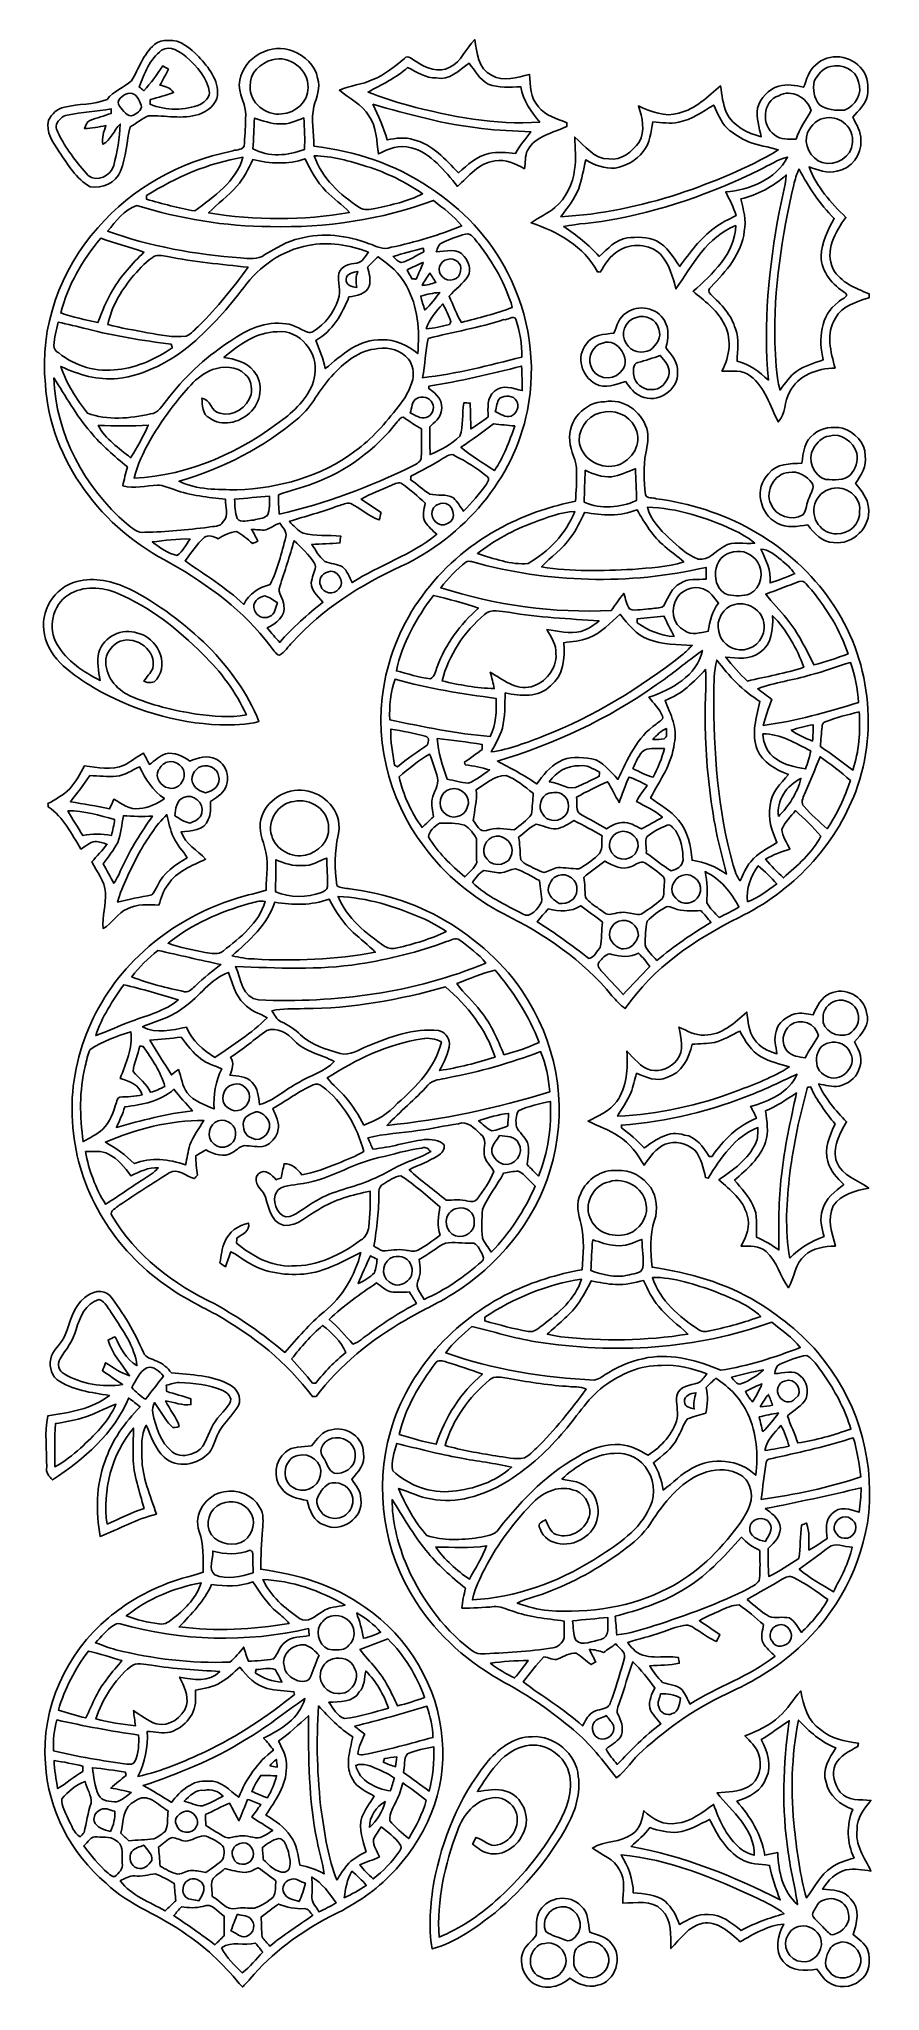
# Model space of a CAD drawing. Header units: centimetres. Extents: x -5.8 to 6.4, y -14.8 to 13.4.
import ezdxf

# ---------------------------------------------------------------- set-up
doc = ezdxf.new("R2010")
doc.units = ezdxf.units.CM
doc.header["$MEASUREMENT"] = 0
doc.layers.add('Camada 1', color=7, linetype='Continuous')

msp = doc.modelspace()

# ---------------------------------------------------------------- linework, layer by layer
at = {"layer": 'Camada 1', "color": 250}
for points, knots in [([(-2.87498, 12.79559), (-2.81858, 13.13396), (-2.41701, 13.34067), (-2.10451, 13.21486), (-2.10451, 13.21486), (-1.94155, 13.14543), (-1.78462, 13.00891), (-1.75389, 12.82593), (-1.75389, 12.82593), (-1.70625, 12.68591), (-1.77004, 12.54979), (-1.80698, 12.41678), (-1.80698, 12.41678), (-1.84898, 12.22815), (-1.81204, 12.03524), (-1.80679, 11.84505), (-1.80679, 11.84505), (-1.21854, 11.76863), (-0.63417, 11.58622), (-0.14159, 11.24863), (-0.14159, 11.24863), (0.33075, 10.94547), (0.72941, 10.52309), (0.98396, 10.02118), (0.98396, 10.02118), (1.29996, 9.41562), (1.4075, 8.69864), (1.2706, 8.0289), (1.2706, 8.0289), (1.07555, 7.04297), (0.35293, 6.206), (-0.54861, 5.78518), (-0.54861, 5.78518), (-1.12986, 5.51702), (-1.68622, 5.16932), (-2.11754, 4.69035), (-2.11754, 4.69035), (-2.17841, 4.62735), (-2.22702, 4.54937), (-2.30189, 4.50094), (-2.30189, 4.50094), (-2.3684, 4.51494), (-2.3927, 4.5939), (-2.4386, 4.63493), (-2.4386, 4.63493), (-2.81197, 5.13976), (-3.33216, 5.51585), (-3.8714, 5.82641), (-3.8714, 5.82641), (-4.36067, 6.08116), (-4.80327, 6.43858), (-5.12064, 6.89265), (-5.12064, 6.89265), (-5.44267, 7.33428), (-5.64549, 7.86477), (-5.67972, 8.4118), (-5.67972, 8.4118), (-5.76607, 9.22563), (-5.46659, 10.06007), (-4.92442, 10.66661), (-4.92442, 10.66661), (-4.42874, 11.23405), (-3.73761, 11.62686), (-2.99787, 11.76921), (-2.99787, 11.76921), (-2.94517, 11.7978), (-2.84717, 11.77758), (-2.81508, 11.84175), (-2.81508, 11.84175), (-2.80166, 11.97107), (-2.79661, 12.10097), (-2.79311, 12.23087), (-2.79311, 12.23087), (-2.75655, 12.42806), (-2.92087, 12.5984), (-2.87498, 12.79559), (-2.87498, 12.79559), (-2.87498, 12.79559), (-2.87498, 12.79559), (-2.87498, 12.79559)], [0, 0, 0, 0, 0.04761905, 0.04761905, 0.04761905, 0.04761905, 0.0952381, 0.0952381, 0.0952381, 0.0952381, 0.14285714, 0.14285714, 0.14285714, 0.14285714, 0.19047619, 0.19047619, 0.19047619, 0.19047619, 0.23809524, 0.23809524, 0.23809524, 0.23809524, 0.28571429, 0.28571429, 0.28571429, 0.28571429, 0.33333333, 0.33333333, 0.33333333, 0.33333333, 0.38095238, 0.38095238, 0.38095238, 0.38095238, 0.42857143, 0.42857143, 0.42857143, 0.42857143, 0.47619048, 0.47619048, 0.47619048, 0.47619048, 0.52380952, 0.52380952, 0.52380952, 0.52380952, 0.57142857, 0.57142857, 0.57142857, 0.57142857, 0.61904762, 0.61904762, 0.61904762, 0.61904762, 0.66666667, 0.66666667, 0.66666667, 0.66666667, 0.71428571, 0.71428571, 0.71428571, 0.71428571, 0.76190476, 0.76190476, 0.76190476, 0.76190476, 0.80952381, 0.80952381, 0.80952381, 0.80952381, 0.85714286, 0.85714286, 0.85714286, 0.85714286, 0.9047619, 0.9047619, 0.9047619, 0.9047619, 1, 1, 1, 1]), ([(-4.10554, 13.30994), (-4.05342, 13.35642), (-3.98128, 13.37295), (-3.91263, 13.36906), (-3.91263, 13.36906), (-3.73003, 13.3887), (-3.58865, 13.25005), (-3.46867, 13.13376), (-3.46867, 13.13376), (-3.32691, 12.98227), (-3.17873, 12.79656), (-3.19701, 12.57507), (-3.19701, 12.57507), (-3.21723, 12.43758), (-3.34519, 12.34657), (-3.46731, 12.30127), (-3.46731, 12.30127), (-3.70378, 12.22504), (-3.9523, 12.28999), (-4.19421, 12.28182), (-4.19421, 12.28182), (-4.28717, 12.23884), (-4.36826, 12.17369), (-4.45655, 12.12236), (-4.45655, 12.12236), (-4.50788, 11.91117), (-4.51469, 11.68735), (-4.59656, 11.48471), (-4.59656, 11.48471), (-4.65957, 11.31281), (-4.86336, 11.22802), (-5.03488, 11.2566), (-5.03488, 11.2566), (-5.23401, 11.37075), (-5.35458, 11.57806), (-5.48254, 11.76182), (-5.48254, 11.76182), (-5.56888, 11.89542), (-5.67661, 12.0471), (-5.63713, 12.21628), (-5.63713, 12.21628), (-5.58852, 12.30613), (-5.5084, 12.39052), (-5.403, 12.40744), (-5.403, 12.40744), (-5.20153, 12.45625), (-4.98354, 12.4372), (-4.79102, 12.51887), (-4.79102, 12.51887), (-4.69496, 12.63613), (-4.55008, 12.68922), (-4.43904, 12.78606), (-4.43904, 12.78606), (-4.33053, 12.96089), (-4.26733, 13.17227), (-4.10554, 13.30994), (-4.10554, 13.30994), (-4.10554, 13.30994), (-4.10554, 13.30994), (-4.10554, 13.30994)], [0, 0, 0, 0, 0.0625, 0.0625, 0.0625, 0.0625, 0.125, 0.125, 0.125, 0.125, 0.1875, 0.1875, 0.1875, 0.1875, 0.25, 0.25, 0.25, 0.25, 0.3125, 0.3125, 0.3125, 0.3125, 0.375, 0.375, 0.375, 0.375, 0.4375, 0.4375, 0.4375, 0.4375, 0.5, 0.5, 0.5, 0.5, 0.5625, 0.5625, 0.5625, 0.5625, 0.625, 0.625, 0.625, 0.625, 0.6875, 0.6875, 0.6875, 0.6875, 0.75, 0.75, 0.75, 0.75, 0.8125, 0.8125, 0.8125, 0.8125, 0.875, 0.875, 0.875, 0.875, 1, 1, 1, 1]), ([(-4.00325, 13.22613), (-4.17419, 13.09818), (-4.25508, 12.8901), (-4.328, 12.69622), (-4.328, 12.69622), (-4.30448, 12.67813), (-4.28114, 12.66005), (-4.25761, 12.64177), (-4.25761, 12.64177), (-4.16019, 12.75534), (-4.07132, 12.87571), (-3.98789, 12.99997), (-3.98789, 12.99997), (-3.96047, 12.985), (-3.93305, 12.97041), (-3.90544, 12.95563), (-3.90544, 12.95563), (-3.94394, 12.87649), (-3.98439, 12.79832), (-4.02834, 12.72208), (-4.02834, 12.72208), (-3.95269, 12.70731), (-3.87393, 12.68941), (-3.83174, 12.61902), (-3.83174, 12.61902), (-3.93966, 12.57449), (-4.05381, 12.54882), (-4.16582, 12.51693), (-4.16582, 12.51693), (-4.1666, 12.49942), (-4.16816, 12.46481), (-4.16893, 12.44731), (-4.16893, 12.44731), (-3.93713, 12.35649), (-3.66994, 12.35377), (-3.43892, 12.44828), (-3.43892, 12.44828), (-3.37747, 12.48153), (-3.3238, 12.54104), (-3.31446, 12.61221), (-3.31446, 12.61221), (-3.33683, 12.8269), (-3.49337, 12.99394), (-3.64758, 13.12968), (-3.64758, 13.12968), (-3.74208, 13.20824), (-3.87743, 13.30373), (-4.00325, 13.22613), (-4.00325, 13.22613), (-4.00325, 13.22613), (-4.00325, 13.22613), (-4.00325, 13.22613)], [0, 0, 0, 0, 0.07142857, 0.07142857, 0.07142857, 0.07142857, 0.14285714, 0.14285714, 0.14285714, 0.14285714, 0.21428571, 0.21428571, 0.21428571, 0.21428571, 0.28571429, 0.28571429, 0.28571429, 0.28571429, 0.35714286, 0.35714286, 0.35714286, 0.35714286, 0.42857143, 0.42857143, 0.42857143, 0.42857143, 0.5, 0.5, 0.5, 0.5, 0.57142857, 0.57142857, 0.57142857, 0.57142857, 0.64285714, 0.64285714, 0.64285714, 0.64285714, 0.71428571, 0.71428571, 0.71428571, 0.71428571, 0.78571429, 0.78571429, 0.78571429, 0.78571429, 0.85714286, 0.85714286, 0.85714286, 0.85714286, 1, 1, 1, 1]), ([(0.15107, 12.98111), (0.32473, 13.06123), (0.38054, 13.25647), (0.51297, 13.37995), (0.51297, 13.37995), (0.5398, 13.19366), (0.5647, 12.95836), (0.75469, 12.8654), (0.75469, 12.8654), (0.92426, 12.75923), (1.12669, 12.84051), (1.30385, 12.87843), (1.30385, 12.87843), (1.31241, 12.71897), (1.31163, 12.53657), (1.43025, 12.4123), (1.43025, 12.4123), (1.53176, 12.28182), (1.6957, 12.23923), (1.84135, 12.18069), (1.84135, 12.18069), (1.84135, 12.16748), (1.84154, 12.14103), (1.84154, 12.1278), (1.84154, 12.1278), (1.6428, 12.03329), (1.38553, 11.9944), (1.27215, 11.78185), (1.27215, 11.78185), (1.23365, 11.70057), (1.24668, 11.60508), (1.22957, 11.51855), (1.22957, 11.51855), (1.0985, 11.58584), (0.95693, 11.66304), (0.8033, 11.63153), (0.8033, 11.63153), (0.57364, 11.60217), (0.42157, 11.41179), (0.26425, 11.26263), (0.26425, 11.26263), (0.08009, 11.48374), (-0.1132, 11.74607), (-0.40646, 11.81977), (-0.40646, 11.81977), (-0.57467, 11.87325), (-0.7316, 11.80597), (-0.87744, 11.73187), (-0.87744, 11.73187), (-0.90078, 11.91875), (-0.90409, 12.121), (-1.01493, 12.28123), (-1.01493, 12.28123), (-1.11333, 12.44731), (-1.29671, 12.52937), (-1.43964, 12.64994), (-1.43964, 12.64994), (-1.28446, 12.71936), (-1.1108, 12.73259), (-0.95581, 12.80318), (-0.95581, 12.80318), (-0.78372, 12.87007), (-0.6437, 12.99472), (-0.5031, 13.11023), (-0.5031, 13.11023), (-0.44826, 13.16643), (-0.38118, 13.09001), (-0.33061, 13.06512), (-0.33061, 13.06512), (-0.19741, 12.96672), (-0.00547, 12.89282), (0.15107, 12.98111), (0.15107, 12.98111), (0.15107, 12.98111), (0.15107, 12.98111), (0.15107, 12.98111)], [0, 0, 0, 0, 0.05, 0.05, 0.05, 0.05, 0.1, 0.1, 0.1, 0.1, 0.15, 0.15, 0.15, 0.15, 0.2, 0.2, 0.2, 0.2, 0.25, 0.25, 0.25, 0.25, 0.3, 0.3, 0.3, 0.3, 0.35, 0.35, 0.35, 0.35, 0.4, 0.4, 0.4, 0.4, 0.45, 0.45, 0.45, 0.45, 0.5, 0.5, 0.5, 0.5, 0.55, 0.55, 0.55, 0.55, 0.6, 0.6, 0.6, 0.6, 0.65, 0.65, 0.65, 0.65, 0.7, 0.7, 0.7, 0.7, 0.75, 0.75, 0.75, 0.75, 0.8, 0.8, 0.8, 0.8, 0.85, 0.85, 0.85, 0.85, 0.9, 0.9, 0.9, 0.9, 1, 1, 1, 1]), ([(-2.40768, 13.08904), (-2.57414, 13.04626), (-2.74235, 12.89476), (-2.72524, 12.70867), (-2.72524, 12.70867), (-2.7406, 12.47317), (-2.49519, 12.27618), (-2.26883, 12.30963), (-2.26883, 12.30963), (-2.07554, 12.32227), (-1.88282, 12.48503), (-1.89157, 12.68903), (-1.89157, 12.68903), (-1.87912, 12.94766), (-2.15954, 13.16079), (-2.40768, 13.08904), (-2.40768, 13.08904), (-2.40768, 13.08904), (-2.40768, 13.08904), (-2.40768, 13.08904)], [0, 0, 0, 0, 0.16666667, 0.16666667, 0.16666667, 0.16666667, 0.33333333, 0.33333333, 0.33333333, 0.33333333, 0.5, 0.5, 0.5, 0.5, 0.66666667, 0.66666667, 0.66666667, 0.66666667, 1, 1, 1, 1]), ([(-0.04281, 12.8271), (-0.19604, 12.82301), (-0.324, 12.91324), (-0.45605, 12.97683), (-0.45605, 12.97683), (-0.626, 12.82846), (-0.82883, 12.72986), (-1.02602, 12.62427), (-1.02602, 12.62427), (-0.83933, 12.54785), (-0.64681, 12.48717), (-0.45254, 12.4337), (-0.45254, 12.4337), (0.16624, 12.26918), (0.80583, 12.14531), (1.44912, 12.18983), (1.44912, 12.18983), (1.32874, 12.34269), (1.20332, 12.49923), (1.17726, 12.69914), (1.17726, 12.69914), (1.02091, 12.69836), (0.85581, 12.67677), (0.70801, 12.74017), (0.70801, 12.74017), (0.57831, 12.80298), (0.52036, 12.93716), (0.43032, 13.03925), (0.43032, 13.03925), (0.28856, 12.94008), (0.14913, 12.78489), (-0.04281, 12.8271), (-0.04281, 12.8271), (-0.04281, 12.8271), (-0.04281, 12.8271), (-0.04281, 12.8271)], [0, 0, 0, 0, 0.1, 0.1, 0.1, 0.1, 0.2, 0.2, 0.2, 0.2, 0.3, 0.3, 0.3, 0.3, 0.4, 0.4, 0.4, 0.4, 0.5, 0.5, 0.5, 0.5, 0.6, 0.6, 0.6, 0.6, 0.7, 0.7, 0.7, 0.7, 0.8, 0.8, 0.8, 0.8, 1, 1, 1, 1]), ([(5.42687, 13.0132), (5.61044, 13.20143), (5.95794, 13.16021), (6.10185, 12.94222), (6.10185, 12.94222), (6.19033, 12.84187), (6.18547, 12.69933), (6.17672, 12.57468), (6.17672, 12.57468), (6.14755, 12.44711), (6.04624, 12.35533), (5.9632, 12.26043), (5.9632, 12.26043), (6.01531, 12.15581), (6.08649, 12.05313), (6.08026, 11.93003), (6.08026, 11.93003), (6.09932, 11.72196), (5.93947, 11.51524), (5.73276, 11.48296), (5.73276, 11.48296), (5.59488, 11.44329), (5.46168, 11.50183), (5.33333, 11.54363), (5.33333, 11.54363), (5.44106, 11.25816), (5.64758, 11.02578), (5.86422, 10.81712), (5.86422, 10.81712), (5.71312, 10.60729), (5.55249, 10.33077), (5.68006, 10.0698), (5.68006, 10.0698), (5.78876, 9.87767), (6.00442, 9.79385), (6.19889, 9.71431), (6.19889, 9.71431), (6.19869, 9.69993), (6.19869, 9.67095), (6.1985, 9.65656), (6.1985, 9.65656), (6.02056, 9.59958), (5.80801, 9.54202), (5.71467, 9.36253), (5.71467, 9.36253), (5.56902, 9.14921), (5.64739, 8.86995), (5.70864, 8.64049), (5.70864, 8.64049), (5.45292, 8.64302), (5.17057, 8.53334), (5.05194, 8.29395), (5.05194, 8.29395), (4.97065, 8.16192), (5.00216, 7.98321), (4.89015, 7.8675), (4.89015, 7.8675), (4.76608, 8.09327), (4.70677, 8.36882), (4.48722, 8.52712), (4.48722, 8.52712), (4.37326, 8.62727), (4.21477, 8.59051), (4.07651, 8.59887), (4.07651, 8.59887), (4.19183, 8.8122), (4.22839, 9.09068), (4.09576, 9.3038), (4.09576, 9.3038), (3.99503, 9.49146), (3.8206, 9.61689), (3.66133, 9.75068), (3.66133, 9.75068), (3.94545, 9.99629), (4.26125, 10.29771), (4.2772, 10.69908), (4.2772, 10.69908), (3.86318, 10.53943), (3.65278, 10.12658), (3.413, 9.78374), (3.413, 9.78374), (3.36964, 9.96148), (3.31635, 10.14486), (3.19112, 10.28429), (3.19112, 10.28429), (3.03263, 10.43831), (2.76661, 10.45211), (2.5842, 10.33232), (2.5842, 10.33232), (2.46149, 10.26718), (2.3946, 10.13883), (2.31953, 10.02818), (2.31953, 10.02818), (2.31001, 10.02877), (2.29075, 10.03012), (2.28122, 10.03071), (2.28122, 10.03071), (2.09065, 10.40194), (1.70659, 10.60982), (1.32524, 10.73914), (1.32524, 10.73914), (1.43589, 10.81751), (1.56307, 10.87079), (1.66711, 10.95908), (1.66711, 10.95908), (1.83162, 11.09267), (1.92672, 11.29861), (1.95161, 11.5063), (1.95161, 11.5063), (1.98058, 11.66148), (1.95764, 11.81861), (1.95336, 11.97457), (1.95336, 11.97457), (2.10465, 11.85342), (2.2295, 11.65409), (2.44632, 11.65876), (2.44632, 11.65876), (2.6297, 11.62939), (2.78042, 11.76882), (2.88387, 11.90223), (2.88387, 11.90223), (2.97643, 12.0613), (2.9284, 12.25926), (2.87142, 12.42319), (2.87142, 12.42319), (3.05441, 12.34619), (3.25374, 12.25187), (3.45617, 12.32188), (3.45617, 12.32188), (3.69848, 12.37555), (3.87232, 12.56262), (4.05726, 12.71372), (4.05726, 12.71372), (4.07632, 12.58266), (4.08954, 12.44789), (4.14224, 12.32499), (4.14224, 12.32499), (4.23811, 12.1313), (4.44483, 12.03154), (4.64454, 11.97865), (4.64454, 11.97865), (4.61051, 12.11283), (4.57025, 12.25206), (4.59087, 12.3915), (4.59087, 12.3915), (4.63307, 12.53637), (4.74722, 12.66744), (4.89637, 12.70672), (4.89637, 12.70672), (5.01363, 12.74561), (5.13789, 12.72325), (5.25399, 12.69272), (5.25399, 12.69272), (5.30008, 12.80395), (5.32691, 12.93463), (5.42687, 13.0132), (5.42687, 13.0132), (5.42687, 13.0132), (5.42687, 13.0132), (5.42687, 13.0132)], [0, 0, 0, 0, 0.02439024, 0.02439024, 0.02439024, 0.02439024, 0.04878049, 0.04878049, 0.04878049, 0.04878049, 0.07317073, 0.07317073, 0.07317073, 0.07317073, 0.09756098, 0.09756098, 0.09756098, 0.09756098, 0.12195122, 0.12195122, 0.12195122, 0.12195122, 0.14634146, 0.14634146, 0.14634146, 0.14634146, 0.17073171, 0.17073171, 0.17073171, 0.17073171, 0.19512195, 0.19512195, 0.19512195, 0.19512195, 0.2195122, 0.2195122, 0.2195122, 0.2195122, 0.24390244, 0.24390244, 0.24390244, 0.24390244, 0.26829268, 0.26829268, 0.26829268, 0.26829268, 0.29268293, 0.29268293, 0.29268293, 0.29268293, 0.31707317, 0.31707317, 0.31707317, 0.31707317, 0.34146341, 0.34146341, 0.34146341, 0.34146341, 0.36585366, 0.36585366, 0.36585366, 0.36585366, 0.3902439, 0.3902439, 0.3902439, 0.3902439, 0.41463415, 0.41463415, 0.41463415, 0.41463415, 0.43902439, 0.43902439, 0.43902439, 0.43902439, 0.46341463, 0.46341463, 0.46341463, 0.46341463, 0.48780488, 0.48780488, 0.48780488, 0.48780488, 0.51219512, 0.51219512, 0.51219512, 0.51219512, 0.53658537, 0.53658537, 0.53658537, 0.53658537, 0.56097561, 0.56097561, 0.56097561, 0.56097561, 0.58536585, 0.58536585, 0.58536585, 0.58536585, 0.6097561, 0.6097561, 0.6097561, 0.6097561, 0.63414634, 0.63414634, 0.63414634, 0.63414634, 0.65853659, 0.65853659, 0.65853659, 0.65853659, 0.68292683, 0.68292683, 0.68292683, 0.68292683, 0.70731707, 0.70731707, 0.70731707, 0.70731707, 0.73170732, 0.73170732, 0.73170732, 0.73170732, 0.75609756, 0.75609756, 0.75609756, 0.75609756, 0.7804878, 0.7804878, 0.7804878, 0.7804878, 0.80487805, 0.80487805, 0.80487805, 0.80487805, 0.82926829, 0.82926829, 0.82926829, 0.82926829, 0.85365854, 0.85365854, 0.85365854, 0.85365854, 0.87804878, 0.87804878, 0.87804878, 0.87804878, 0.90243902, 0.90243902, 0.90243902, 0.90243902, 0.92682927, 0.92682927, 0.92682927, 0.92682927, 0.95121951, 0.95121951, 0.95121951, 0.95121951, 1, 1, 1, 1]), ([(5.6433, 12.99141), (5.53169, 12.97372), (5.45603, 12.87415), (5.40761, 12.78042), (5.40761, 12.78042), (5.3835, 12.66238), (5.40528, 12.53404), (5.48229, 12.43914), (5.48229, 12.43914), (5.58652, 12.3633), (5.72148, 12.35785), (5.84555, 12.36233), (5.84555, 12.36233), (5.99976, 12.42339), (6.10963, 12.6056), (6.04701, 12.76954), (6.04701, 12.76954), (6.00909, 12.94494), (5.81015, 13.03886), (5.6433, 12.99141), (5.6433, 12.99141), (5.6433, 12.99141), (5.6433, 12.99141), (5.6433, 12.99141)], [0, 0, 0, 0, 0.14285714, 0.14285714, 0.14285714, 0.14285714, 0.28571429, 0.28571429, 0.28571429, 0.28571429, 0.42857143, 0.42857143, 0.42857143, 0.42857143, 0.57142857, 0.57142857, 0.57142857, 0.57142857, 0.71428571, 0.71428571, 0.71428571, 0.71428571, 1, 1, 1, 1]), ([(4.89598, 12.57157), (4.65893, 12.48873), (4.64065, 12.13967), (4.83686, 12.00724), (4.83686, 12.00724), (4.92126, 11.93003), (5.04047, 11.94617), (5.14586, 11.9452), (5.14586, 11.9452), (5.19507, 12.09397), (5.28841, 12.22095), (5.36328, 12.35669), (5.36328, 12.35669), (5.30494, 12.54454), (5.07683, 12.67503), (4.89598, 12.57157), (4.89598, 12.57157), (4.89598, 12.57157), (4.89598, 12.57157), (4.89598, 12.57157)], [0, 0, 0, 0, 0.16666667, 0.16666667, 0.16666667, 0.16666667, 0.33333333, 0.33333333, 0.33333333, 0.33333333, 0.5, 0.5, 0.5, 0.5, 0.66666667, 0.66666667, 0.66666667, 0.66666667, 1, 1, 1, 1]), ([(-4.4896, 12.60443), (-4.55922, 12.5809), (-4.67298, 12.50059), (-4.61075, 12.42028), (-4.61075, 12.42028), (-4.55961, 12.36641), (-4.5001, 12.25129), (-4.40793, 12.28999), (-4.40793, 12.28999), (-4.34706, 12.32479), (-4.25528, 12.37866), (-4.31186, 12.46656), (-4.31186, 12.46656), (-4.33656, 12.53754), (-4.40287, 12.63224), (-4.4896, 12.60443), (-4.4896, 12.60443), (-4.4896, 12.60443), (-4.4896, 12.60443), (-4.4896, 12.60443)], [0, 0, 0, 0, 0.16666667, 0.16666667, 0.16666667, 0.16666667, 0.33333333, 0.33333333, 0.33333333, 0.33333333, 0.5, 0.5, 0.5, 0.5, 0.66666667, 0.66666667, 0.66666667, 0.66666667, 1, 1, 1, 1]), ([(-0.95776, 12.44925), (-0.87511, 12.28279), (-0.80297, 12.11263), (-0.74988, 11.93431), (-0.74988, 11.93431), (-0.62386, 11.96076), (-0.49319, 11.9769), (-0.36775, 11.93567), (-0.36775, 11.93567), (-0.09648, 11.8713), (0.08885, 11.6502), (0.2765, 11.46079), (0.2765, 11.46079), (0.4099, 11.56969), (0.53883, 11.70154), (0.71443, 11.73654), (0.71443, 11.73654), (0.84103, 11.77115), (0.97249, 11.74529), (1.10122, 11.73907), (1.10122, 11.73907), (1.1617, 11.85128), (1.24182, 11.95065), (1.32233, 12.04885), (1.32233, 12.04885), (1.08547, 12.06811), (0.84725, 12.06849), (0.61137, 12.09902), (0.61137, 12.09902), (0.07718, 12.15872), (-0.44282, 12.30068), (-0.95776, 12.44925)], [0, 0, 0, 0, 0.11111111, 0.11111111, 0.11111111, 0.11111111, 0.22222222, 0.22222222, 0.22222222, 0.22222222, 0.33333333, 0.33333333, 0.33333333, 0.33333333, 0.44444444, 0.44444444, 0.44444444, 0.44444444, 0.55555556, 0.55555556, 0.55555556, 0.55555556, 0.66666667, 0.66666667, 0.66666667, 0.66666667, 0.77777778, 0.77777778, 0.77777778, 0.77777778, 1, 1, 1, 1]), ([(3.45384, 12.18983), (3.33075, 12.16222), (3.2059, 12.18478), (3.0828, 12.19626), (3.0828, 12.19626), (3.05324, 12.04866), (3.04002, 11.88745), (2.94299, 11.76494), (2.94299, 11.76494), (2.84089, 11.64223), (2.69524, 11.55375), (2.53714, 11.52749), (2.53714, 11.52749), (2.38526, 11.51194), (2.24156, 11.57144), (2.11282, 11.64437), (2.11282, 11.64437), (2.07606, 11.50863), (2.0642, 11.36648), (2.01112, 11.23541), (2.01112, 11.23541), (1.95277, 11.08373), (1.84971, 10.95616), (1.75462, 10.82665), (1.75462, 10.82665), (2.33393, 10.85465), (2.90409, 10.98028), (3.45578, 11.15471), (3.45578, 11.15471), (3.94875, 11.32817), (4.44172, 11.51661), (4.88859, 11.7906), (4.88859, 11.7906), (4.7478, 11.83455), (4.59923, 11.8505), (4.46213, 11.90573), (4.46213, 11.90573), (4.34993, 11.95493), (4.24414, 12.02026), (4.15216, 12.10116), (4.15216, 12.10116), (4.06329, 12.19762), (4.01156, 12.31838), (3.95867, 12.43642), (3.95867, 12.43642), (3.79979, 12.33841), (3.64033, 12.22698), (3.45384, 12.18983), (3.45384, 12.18983), (3.45384, 12.18983), (3.45384, 12.18983), (3.45384, 12.18983)], [0, 0, 0, 0, 0.07142857, 0.07142857, 0.07142857, 0.07142857, 0.14285714, 0.14285714, 0.14285714, 0.14285714, 0.21428571, 0.21428571, 0.21428571, 0.21428571, 0.28571429, 0.28571429, 0.28571429, 0.28571429, 0.35714286, 0.35714286, 0.35714286, 0.35714286, 0.42857143, 0.42857143, 0.42857143, 0.42857143, 0.5, 0.5, 0.5, 0.5, 0.57142857, 0.57142857, 0.57142857, 0.57142857, 0.64285714, 0.64285714, 0.64285714, 0.64285714, 0.71428571, 0.71428571, 0.71428571, 0.71428571, 0.78571429, 0.78571429, 0.78571429, 0.78571429, 0.85714286, 0.85714286, 0.85714286, 0.85714286, 1, 1, 1, 1]), ([(-5.3645, 12.29115), (-5.43528, 12.2791), (-5.49362, 12.2227), (-5.52104, 12.15814), (-5.52104, 12.15814), (-5.53271, 12.09669), (-5.4979, 12.03874), (-5.47301, 11.98507), (-5.47301, 11.98507), (-5.3608, 11.78146), (-5.21845, 11.59478), (-5.06366, 11.4221), (-5.06366, 11.4221), (-4.93882, 11.31456), (-4.73677, 11.41684), (-4.69398, 11.56269), (-4.69398, 11.56269), (-4.64556, 11.7591), (-4.60687, 11.95959), (-4.60123, 12.16222), (-4.60123, 12.16222), (-4.69146, 12.07082), (-4.73249, 11.93451), (-4.84975, 11.87053), (-4.84975, 11.87053), (-4.86881, 11.96407), (-4.83828, 12.0543), (-4.80658, 12.14083), (-4.80658, 12.14083), (-4.90945, 12.12294), (-5.01193, 12.09611), (-5.11714, 12.09883), (-5.11714, 12.09883), (-5.09633, 12.13967), (-5.08914, 12.19976), (-5.03896, 12.21609), (-5.03896, 12.21609), (-4.93648, 12.2509), (-4.83186, 12.27987), (-4.73016, 12.31702), (-4.73016, 12.31702), (-4.72996, 12.33277), (-4.72977, 12.36427), (-4.72977, 12.38002), (-4.72977, 12.38002), (-4.94115, 12.34988), (-5.15428, 12.33005), (-5.3645, 12.29115)], [0, 0, 0, 0, 0.07692308, 0.07692308, 0.07692308, 0.07692308, 0.15384615, 0.15384615, 0.15384615, 0.15384615, 0.23076923, 0.23076923, 0.23076923, 0.23076923, 0.30769231, 0.30769231, 0.30769231, 0.30769231, 0.38461538, 0.38461538, 0.38461538, 0.38461538, 0.46153846, 0.46153846, 0.46153846, 0.46153846, 0.53846154, 0.53846154, 0.53846154, 0.53846154, 0.61538462, 0.61538462, 0.61538462, 0.61538462, 0.69230769, 0.69230769, 0.69230769, 0.69230769, 0.76923077, 0.76923077, 0.76923077, 0.76923077, 0.84615385, 0.84615385, 0.84615385, 0.84615385, 1, 1, 1, 1]), ([(-2.66534, 12.24584), (-2.67098, 12.09941), (-2.67662, 11.95298), (-2.68751, 11.80674), (-2.68751, 11.80674), (-2.46018, 11.67937), (-2.18152, 11.70562), (-1.94525, 11.79469), (-1.94525, 11.79469), (-1.93221, 11.94637), (-1.94388, 12.09844), (-1.95263, 12.25012), (-1.95263, 12.25012), (-2.06503, 12.21045), (-2.17568, 12.15211), (-2.29917, 12.16514), (-2.29917, 12.16514), (-2.42596, 12.16533), (-2.54536, 12.21084), (-2.66534, 12.24584), (-2.66534, 12.24584), (-2.66534, 12.24584), (-2.66534, 12.24584), (-2.66534, 12.24584)], [0, 0, 0, 0, 0.14285714, 0.14285714, 0.14285714, 0.14285714, 0.28571429, 0.28571429, 0.28571429, 0.28571429, 0.42857143, 0.42857143, 0.42857143, 0.42857143, 0.57142857, 0.57142857, 0.57142857, 0.57142857, 0.71428571, 0.71428571, 0.71428571, 0.71428571, 1, 1, 1, 1]), ([(5.58458, 12.2507), (5.46012, 12.24701), (5.36269, 12.14686), (5.31174, 12.04088), (5.31174, 12.04088), (5.24407, 11.86975), (5.35511, 11.6642), (5.5241, 11.60606), (5.5241, 11.60606), (5.71817, 11.54636), (5.94939, 11.68929), (5.95892, 11.89484), (5.95892, 11.89484), (5.98653, 12.10116), (5.78779, 12.28571), (5.58458, 12.2507), (5.58458, 12.2507), (5.58458, 12.2507), (5.58458, 12.2507), (5.58458, 12.2507)], [0, 0, 0, 0, 0.16666667, 0.16666667, 0.16666667, 0.16666667, 0.33333333, 0.33333333, 0.33333333, 0.33333333, 0.5, 0.5, 0.5, 0.5, 0.66666667, 0.66666667, 0.66666667, 0.66666667, 1, 1, 1, 1]), ([(-4.22183, 11.12981), (-4.22222, 11.11718), (-4.2228, 11.0919), (-4.22299, 11.07926), (-4.22299, 11.07926), (-3.99314, 11.01411), (-3.76251, 10.94741), (-3.52585, 10.91085), (-3.52585, 10.91085), (-3.25029, 11.11737), (-2.92826, 11.33167), (-2.83044, 11.68268), (-2.83044, 11.68268), (-3.32769, 11.60178), (-3.79731, 11.3972), (-4.22183, 11.12981), (-4.22183, 11.12981), (-4.22183, 11.12981), (-4.22183, 11.12981), (-4.22183, 11.12981)], [0, 0, 0, 0, 0.16666667, 0.16666667, 0.16666667, 0.16666667, 0.33333333, 0.33333333, 0.33333333, 0.33333333, 0.5, 0.5, 0.5, 0.5, 0.66666667, 0.66666667, 0.66666667, 0.66666667, 1, 1, 1, 1]), ([(-2.68926, 11.65117), (-2.75188, 11.51544), (-2.81936, 11.38009), (-2.91834, 11.26653), (-2.91834, 11.26653), (-3.04066, 11.12398), (-3.19448, 11.01411), (-3.32613, 10.8811), (-3.32613, 10.8811), (-2.65542, 10.77239), (-1.96391, 10.77064), (-1.29399, 10.88674), (-1.29399, 10.88674), (-1.39705, 11.0005), (-1.5287, 11.08412), (-1.63294, 11.19691), (-1.63294, 11.19691), (-1.76478, 11.32797), (-1.85501, 11.49249), (-1.93299, 11.65934), (-1.93299, 11.65934), (-2.17763, 11.57727), (-2.44113, 11.59011), (-2.68926, 11.65117), (-2.68926, 11.65117), (-2.68926, 11.65117), (-2.68926, 11.65117), (-2.68926, 11.65117)], [0, 0, 0, 0, 0.125, 0.125, 0.125, 0.125, 0.25, 0.25, 0.25, 0.25, 0.375, 0.375, 0.375, 0.375, 0.5, 0.5, 0.5, 0.5, 0.625, 0.625, 0.625, 0.625, 0.75, 0.75, 0.75, 0.75, 1, 1, 1, 1]), ([(-1.80289, 11.70543), (-1.69555, 11.37834), (-1.42856, 11.14421), (-1.15125, 10.9585), (-1.15125, 10.9585), (-1.08416, 10.91435), (-0.99938, 10.93341), (-0.92489, 10.9441), (-0.92489, 10.9441), (-0.69135, 10.99564), (-0.45391, 11.04542), (-0.23999, 11.15646), (-0.23999, 11.15646), (-0.4858, 11.33011), (-0.76038, 11.4606), (-1.04663, 11.55199), (-1.04663, 11.55199), (-1.29165, 11.62998), (-1.54407, 11.70037), (-1.80289, 11.70543), (-1.80289, 11.70543), (-1.80289, 11.70543), (-1.80289, 11.70543), (-1.80289, 11.70543)], [0, 0, 0, 0, 0.14285714, 0.14285714, 0.14285714, 0.14285714, 0.28571429, 0.28571429, 0.28571429, 0.28571429, 0.42857143, 0.42857143, 0.42857143, 0.42857143, 0.57142857, 0.57142857, 0.57142857, 0.57142857, 0.71428571, 0.71428571, 0.71428571, 0.71428571, 1, 1, 1, 1]), ([(4.62354, 11.50338), (3.92833, 11.15723), (3.18548, 10.90482), (2.42027, 10.77026), (2.42027, 10.77026), (2.21297, 10.73467), (2.00217, 10.72631), (1.79565, 10.68644), (1.79565, 10.68644), (1.97961, 10.55829), (2.15813, 10.42119), (2.30826, 10.25337), (2.30826, 10.25337), (2.42688, 10.3611), (2.54356, 10.49742), (2.71099, 10.51959), (2.71099, 10.51959), (2.85081, 10.53262), (3.00288, 10.54215), (3.13297, 10.47895), (3.13297, 10.47895), (3.28797, 10.40311), (3.36905, 10.2419), (3.46823, 10.10869), (3.46823, 10.10869), (3.61271, 10.31073), (3.76479, 10.51278), (3.96567, 10.66271), (3.96567, 10.66271), (4.06193, 10.73855), (4.17627, 10.78503), (4.28245, 10.84473), (4.28245, 10.84473), (4.24531, 10.96316), (4.18561, 11.07245), (4.13213, 11.18368), (4.13213, 11.18368), (4.48158, 11.21441), (4.85087, 11.36025), (5.02394, 11.6854), (5.02394, 11.6854), (4.87906, 11.65331), (4.75636, 11.56503), (4.62354, 11.50338), (4.62354, 11.50338), (4.62354, 11.50338), (4.62354, 11.50338), (4.62354, 11.50338)], [0, 0, 0, 0, 0.07692308, 0.07692308, 0.07692308, 0.07692308, 0.15384615, 0.15384615, 0.15384615, 0.15384615, 0.23076923, 0.23076923, 0.23076923, 0.23076923, 0.30769231, 0.30769231, 0.30769231, 0.30769231, 0.38461538, 0.38461538, 0.38461538, 0.38461538, 0.46153846, 0.46153846, 0.46153846, 0.46153846, 0.53846154, 0.53846154, 0.53846154, 0.53846154, 0.61538462, 0.61538462, 0.61538462, 0.61538462, 0.69230769, 0.69230769, 0.69230769, 0.69230769, 0.76923077, 0.76923077, 0.76923077, 0.76923077, 0.84615385, 0.84615385, 0.84615385, 0.84615385, 1, 1, 1, 1]), ([(4.35012, 11.08276), (4.38649, 10.9301), (4.43082, 10.77589), (4.39991, 10.61702), (4.39991, 10.61702), (4.36296, 10.29285), (4.13777, 10.03888), (3.92133, 9.8133), (3.92133, 9.8133), (3.87582, 9.7888), (3.87874, 9.73474), (3.9153, 9.70634), (3.9153, 9.70634), (4.06232, 9.56361), (4.21614, 9.41135), (4.27156, 9.20735), (4.27156, 9.20735), (4.33068, 9.05936), (4.29664, 8.89796), (4.29587, 8.74375), (4.29587, 8.74375), (4.47244, 8.70388), (4.6144, 8.5876), (4.74683, 8.47014), (4.74683, 8.47014), (4.66885, 9.28047), (4.75363, 10.09644), (4.90298, 10.89354), (4.90298, 10.89354), (4.93527, 11.07206), (4.99341, 11.24669), (5.00566, 11.42851), (5.00566, 11.42851), (4.81528, 11.26594), (4.59631, 11.13798), (4.35012, 11.08276)], [0, 0, 0, 0, 0.1, 0.1, 0.1, 0.1, 0.2, 0.2, 0.2, 0.2, 0.3, 0.3, 0.3, 0.3, 0.4, 0.4, 0.4, 0.4, 0.5, 0.5, 0.5, 0.5, 0.6, 0.6, 0.6, 0.6, 0.7, 0.7, 0.7, 0.7, 0.8, 0.8, 0.8, 0.8, 1, 1, 1, 1]), ([(5.1132, 11.28636), (4.94227, 10.54196), (4.82306, 9.77946), (4.83997, 9.01347), (4.83997, 9.01347), (4.85223, 8.784), (4.85184, 8.54948), (4.91543, 8.32662), (4.91543, 8.32662), (4.98913, 8.42211), (5.05486, 8.52828), (5.15579, 8.5979), (5.15579, 8.5979), (5.26955, 8.67938), (5.40684, 8.71225), (5.53616, 8.76067), (5.53616, 8.76067), (5.47062, 9.04614), (5.48948, 9.41212), (5.75512, 9.5918), (5.75512, 9.5918), (5.77243, 9.63167), (5.92547, 9.67134), (5.86072, 9.72326), (5.86072, 9.72326), (5.67636, 9.8415), (5.50446, 10.02818), (5.50582, 10.26037), (5.50582, 10.26037), (5.5134, 10.45503), (5.60616, 10.63374), (5.69639, 10.80214), (5.69639, 10.80214), (5.4854, 11.00672), (5.32574, 11.25466), (5.1904, 11.51369), (5.1904, 11.51369), (5.15248, 11.44271), (5.13303, 11.36395), (5.1132, 11.28636), (5.1132, 11.28636), (5.1132, 11.28636), (5.1132, 11.28636), (5.1132, 11.28636)], [0, 0, 0, 0, 0.08333333, 0.08333333, 0.08333333, 0.08333333, 0.16666667, 0.16666667, 0.16666667, 0.16666667, 0.25, 0.25, 0.25, 0.25, 0.33333333, 0.33333333, 0.33333333, 0.33333333, 0.41666667, 0.41666667, 0.41666667, 0.41666667, 0.5, 0.5, 0.5, 0.5, 0.58333333, 0.58333333, 0.58333333, 0.58333333, 0.66666667, 0.66666667, 0.66666667, 0.66666667, 0.75, 0.75, 0.75, 0.75, 0.83333333, 0.83333333, 0.83333333, 0.83333333, 1, 1, 1, 1]), ([(-2.43529, 10.68489), (-3.0883, 10.68508), (-3.73723, 10.79748), (-4.36067, 10.98708), (-4.36067, 10.98708), (-4.54289, 10.93186), (-4.66287, 10.75586), (-4.78305, 10.61857), (-4.78305, 10.61857), (-4.16719, 10.39552), (-3.51612, 10.28079), (-2.86428, 10.23217), (-2.86428, 10.23217), (-2.74819, 10.22381), (-2.61323, 10.20086), (-2.51405, 10.27943), (-2.51405, 10.27943), (-2.35284, 10.37122), (-2.19299, 10.47642), (-2.00786, 10.51259), (-2.00786, 10.51259), (-1.67941, 10.59874), (-1.32549, 10.56082), (-1.01143, 10.43733), (-1.01143, 10.43733), (-0.90934, 10.40291), (-0.8051, 10.33971), (-0.69387, 10.38483), (-0.69387, 10.38483), (-0.34617, 10.45659), (-0.00508, 10.5612), (0.32434, 10.69344), (0.32434, 10.69344), (0.20922, 10.83618), (0.06143, 10.94857), (-0.08287, 11.06001), (-0.08287, 11.06001), (-0.83252, 10.78309), (-1.63722, 10.66116), (-2.43529, 10.68489), (-2.43529, 10.68489), (-2.43529, 10.68489), (-2.43529, 10.68489), (-2.43529, 10.68489)], [0, 0, 0, 0, 0.08333333, 0.08333333, 0.08333333, 0.08333333, 0.16666667, 0.16666667, 0.16666667, 0.16666667, 0.25, 0.25, 0.25, 0.25, 0.33333333, 0.33333333, 0.33333333, 0.33333333, 0.41666667, 0.41666667, 0.41666667, 0.41666667, 0.5, 0.5, 0.5, 0.5, 0.58333333, 0.58333333, 0.58333333, 0.58333333, 0.66666667, 0.66666667, 0.66666667, 0.66666667, 0.75, 0.75, 0.75, 0.75, 0.83333333, 0.83333333, 0.83333333, 0.83333333, 1, 1, 1, 1]), ([(-4.88223, 10.51512), (-5.14456, 10.20145), (-5.3573, 9.83683), (-5.45881, 9.43856), (-5.45881, 9.43856), (-5.2838, 9.37964), (-5.10294, 9.33939), (-4.92306, 9.29894), (-4.92306, 9.29894), (-4.85519, 9.45782), (-4.80191, 9.62428), (-4.70779, 9.77032), (-4.70779, 9.77032), (-4.58937, 9.97529), (-4.4264, 10.14856), (-4.25916, 10.31365), (-4.25916, 10.31365), (-4.46374, 10.39027), (-4.67648, 10.44239), (-4.88223, 10.51512), (-4.88223, 10.51512), (-4.88223, 10.51512), (-4.88223, 10.51512), (-4.88223, 10.51512)], [0, 0, 0, 0, 0.14285714, 0.14285714, 0.14285714, 0.14285714, 0.28571429, 0.28571429, 0.28571429, 0.28571429, 0.42857143, 0.42857143, 0.42857143, 0.42857143, 0.57142857, 0.57142857, 0.57142857, 0.57142857, 0.71428571, 0.71428571, 0.71428571, 0.71428571, 1, 1, 1, 1]), ([(-1.88846, 10.41205), (-2.26358, 10.34399), (-2.59514, 10.11005), (-2.81916, 9.8063), (-2.81916, 9.8063), (-3.0391, 9.51149), (-3.28685, 9.23749), (-3.56377, 8.99519), (-3.56377, 8.99519), (-3.87082, 8.74258), (-4.23544, 8.53995), (-4.63584, 8.49347), (-4.63584, 8.49347), (-4.92209, 8.46295), (-5.20115, 8.54715), (-5.45725, 8.66655), (-5.45725, 8.66655), (-5.37674, 8.41861), (-5.23109, 8.19556), (-5.073, 7.99098), (-5.073, 7.99098), (-4.78422, 7.88791), (-4.45985, 7.91203), (-4.16543, 7.98321), (-4.16543, 7.98321), (-4.04914, 7.98845), (-3.99703, 8.09969), (-3.93072, 8.17592), (-3.93072, 8.17592), (-3.69153, 8.50359), (-3.38641, 8.77972), (-3.05155, 9.00725), (-3.05155, 9.00725), (-2.81955, 9.1671), (-2.55431, 9.31878), (-2.26066, 9.28455), (-2.26066, 9.28455), (-2.12707, 9.29116), (-2.01953, 9.20735), (-1.9011, 9.16184), (-1.9011, 9.16184), (-1.8731, 9.1494), (-1.8414, 9.15524), (-1.81612, 9.17118), (-1.81612, 9.17118), (-1.64305, 9.27211), (-1.52209, 9.44596), (-1.45675, 9.63245), (-1.45675, 9.63245), (-1.40269, 9.75554), (-1.47231, 9.88642), (-1.44975, 10.01282), (-1.44975, 10.01282), (-1.40852, 10.11647), (-1.28699, 10.14816), (-1.18703, 10.1577), (-1.18703, 10.1577), (-1.10477, 10.17053), (-1.06549, 10.25317), (-1.02232, 10.31423), (-1.02232, 10.31423), (-1.2971, 10.41925), (-1.59657, 10.47078), (-1.88846, 10.41205), (-1.88846, 10.41205), (-1.88846, 10.41205), (-1.88846, 10.41205), (-1.88846, 10.41205)], [0, 0, 0, 0, 0.05555556, 0.05555556, 0.05555556, 0.05555556, 0.11111111, 0.11111111, 0.11111111, 0.11111111, 0.16666667, 0.16666667, 0.16666667, 0.16666667, 0.22222222, 0.22222222, 0.22222222, 0.22222222, 0.27777778, 0.27777778, 0.27777778, 0.27777778, 0.33333333, 0.33333333, 0.33333333, 0.33333333, 0.38888889, 0.38888889, 0.38888889, 0.38888889, 0.44444444, 0.44444444, 0.44444444, 0.44444444, 0.5, 0.5, 0.5, 0.5, 0.55555556, 0.55555556, 0.55555556, 0.55555556, 0.61111111, 0.61111111, 0.61111111, 0.61111111, 0.66666667, 0.66666667, 0.66666667, 0.66666667, 0.72222222, 0.72222222, 0.72222222, 0.72222222, 0.77777778, 0.77777778, 0.77777778, 0.77777778, 0.83333333, 0.83333333, 0.83333333, 0.83333333, 0.88888889, 0.88888889, 0.88888889, 0.88888889, 1, 1, 1, 1]), ([(0.37957, 10.57404), (0.26697, 10.54429), (0.15671, 10.50325), (0.05034, 10.45581), (0.05034, 10.45581), (-0.00606, 10.43597), (-0.02336, 10.37024), (-0.04339, 10.32143), (-0.04339, 10.32143), (0.08982, 10.32668), (0.26872, 10.38133), (0.35993, 10.25357), (0.35993, 10.25357), (0.42566, 10.18006), (0.46513, 10.06435), (0.4171, 9.97218), (0.4171, 9.97218), (0.34651, 9.85627), (0.22847, 9.78218), (0.14271, 9.67853), (0.14271, 9.67853), (0.20222, 9.5533), (0.24792, 9.42126), (0.31928, 9.30186), (0.31928, 9.30186), (0.56567, 9.36817), (0.81633, 9.42359), (1.05377, 9.51888), (1.05377, 9.51888), (0.95945, 9.85647), (0.77472, 10.16139), (0.56586, 10.43966), (0.56586, 10.43966), (0.51355, 10.4877), (0.46883, 10.5999), (0.37957, 10.57404), (0.37957, 10.57404), (0.37957, 10.57404), (0.37957, 10.57404), (0.37957, 10.57404)], [0, 0, 0, 0, 0.09090909, 0.09090909, 0.09090909, 0.09090909, 0.18181818, 0.18181818, 0.18181818, 0.18181818, 0.27272727, 0.27272727, 0.27272727, 0.27272727, 0.36363636, 0.36363636, 0.36363636, 0.36363636, 0.45454545, 0.45454545, 0.45454545, 0.45454545, 0.54545455, 0.54545455, 0.54545455, 0.54545455, 0.63636364, 0.63636364, 0.63636364, 0.63636364, 0.72727273, 0.72727273, 0.72727273, 0.72727273, 0.81818182, 0.81818182, 0.81818182, 0.81818182, 1, 1, 1, 1]), ([(-4.14054, 10.23276), (-4.25742, 10.1575), (-4.3455, 10.04802), (-4.43554, 9.94417), (-4.43554, 9.94417), (-4.59209, 9.74562), (-4.7323, 9.5216), (-4.77819, 9.26919), (-4.77819, 9.26919), (-4.58897, 9.22096), (-4.39646, 9.1881), (-4.20471, 9.15193), (-4.20471, 9.15193), (-4.02173, 9.12334), (-3.83718, 9.0792), (-3.6505, 9.10253), (-3.6505, 9.10253), (-3.57387, 9.13657), (-3.51923, 9.20404), (-3.45934, 9.26005), (-3.45934, 9.26005), (-3.19818, 9.51499), (-2.97298, 9.80338), (-2.75693, 10.09663), (-2.75693, 10.09663), (-3.14547, 10.14097), (-3.53596, 10.17384), (-3.91963, 10.25357), (-3.91963, 10.25357), (-3.99314, 10.26076), (-4.08006, 10.29071), (-4.14054, 10.23276), (-4.14054, 10.23276), (-4.14054, 10.23276), (-4.14054, 10.23276), (-4.14054, 10.23276)], [0, 0, 0, 0, 0.1, 0.1, 0.1, 0.1, 0.2, 0.2, 0.2, 0.2, 0.3, 0.3, 0.3, 0.3, 0.4, 0.4, 0.4, 0.4, 0.5, 0.5, 0.5, 0.5, 0.6, 0.6, 0.6, 0.6, 0.7, 0.7, 0.7, 0.7, 0.8, 0.8, 0.8, 0.8, 1, 1, 1, 1]), ([(-1.03282, 10.10033), (-1.00852, 10.01048), (-0.98479, 9.91636), (-1.00832, 9.82322), (-1.00832, 9.82322), (-1.06044, 9.71004), (-1.18976, 9.68203), (-1.30138, 9.66979), (-1.30138, 9.66979), (-1.39783, 9.42048), (-1.54154, 9.17993), (-1.77878, 9.04109), (-1.77878, 9.04109), (-1.7255, 8.90846), (-1.67358, 8.77506), (-1.64344, 8.63485), (-1.64344, 8.63485), (-1.40911, 8.83067), (-1.15047, 9.06987), (-0.82202, 9.05023), (-0.82202, 9.05023), (-0.62931, 9.06034), (-0.45643, 8.96738), (-0.30922, 8.85265), (-0.30922, 8.85265), (-0.28161, 9.18402), (-0.30495, 9.53444), (-0.47355, 9.82905), (-0.47355, 9.82905), (-0.56144, 10.00912), (-0.7246, 10.13339), (-0.88173, 10.24948), (-0.88173, 10.24948), (-0.93306, 10.20086), (-0.98304, 10.1505), (-1.03282, 10.10033), (-1.03282, 10.10033), (-1.03282, 10.10033), (-1.03282, 10.10033), (-1.03282, 10.10033)], [0, 0, 0, 0, 0.09090909, 0.09090909, 0.09090909, 0.09090909, 0.18181818, 0.18181818, 0.18181818, 0.18181818, 0.27272727, 0.27272727, 0.27272727, 0.27272727, 0.36363636, 0.36363636, 0.36363636, 0.36363636, 0.45454545, 0.45454545, 0.45454545, 0.45454545, 0.54545455, 0.54545455, 0.54545455, 0.54545455, 0.63636364, 0.63636364, 0.63636364, 0.63636364, 0.72727273, 0.72727273, 0.72727273, 0.72727273, 0.81818182, 0.81818182, 0.81818182, 0.81818182, 1, 1, 1, 1]), ([(-0.66509, 10.25162), (-0.62989, 10.21817), (-0.59547, 10.17908), (-0.54744, 10.1645), (-0.54744, 10.1645), (-0.42901, 10.1925), (-0.32847, 10.27009), (-0.21977, 10.32182), (-0.21977, 10.32182), (-0.2223, 10.33388), (-0.22696, 10.35799), (-0.2293, 10.37005), (-0.2293, 10.37005), (-0.37554, 10.33407), (-0.52235, 10.29965), (-0.66509, 10.25162), (-0.66509, 10.25162), (-0.66509, 10.25162), (-0.66509, 10.25162), (-0.66509, 10.25162)], [0, 0, 0, 0, 0.16666667, 0.16666667, 0.16666667, 0.16666667, 0.33333333, 0.33333333, 0.33333333, 0.33333333, 0.5, 0.5, 0.5, 0.5, 0.66666667, 0.66666667, 0.66666667, 0.66666667, 1, 1, 1, 1]), ([(-0.46226, 10.06066), (-0.44029, 10.01632), (-0.41715, 9.97237), (-0.39382, 9.92842), (-0.39382, 9.92842), (-0.37865, 9.92803), (-0.34831, 9.92745), (-0.33333, 9.92726), (-0.33333, 9.92726), (-0.29678, 10.00582), (-0.25924, 10.08399), (-0.23027, 10.16586), (-0.23027, 10.16586), (-0.30922, 10.13436), (-0.38565, 10.09702), (-0.46226, 10.06066), (-0.46226, 10.06066), (-0.46226, 10.06066), (-0.46226, 10.06066), (-0.46226, 10.06066)], [0, 0, 0, 0, 0.16666667, 0.16666667, 0.16666667, 0.16666667, 0.33333333, 0.33333333, 0.33333333, 0.33333333, 0.5, 0.5, 0.5, 0.5, 0.66666667, 0.66666667, 0.66666667, 0.66666667, 1, 1, 1, 1]), ([(0.11976, 10.21117), (0.00698, 10.19348), (-0.04728, 10.03401), (0.04723, 9.96012), (0.04723, 9.96012), (0.12404, 9.86328), (0.30353, 9.91967), (0.30664, 10.04412), (0.30664, 10.04412), (0.34203, 10.15263), (0.21602, 10.24229), (0.11976, 10.21117), (0.11976, 10.21117), (0.11976, 10.21117), (0.11976, 10.21117), (0.11976, 10.21117)], [0, 0, 0, 0, 0.2, 0.2, 0.2, 0.2, 0.4, 0.4, 0.4, 0.4, 0.6, 0.6, 0.6, 0.6, 1, 1, 1, 1]), ([(-1.34416, 9.92609), (-1.35193, 9.84247), (-1.25548, 9.80941), (-1.18839, 9.80572), (-1.18839, 9.80572), (-1.209, 9.88331), (-1.20084, 9.96245), (-1.17575, 10.03791), (-1.17575, 10.03791), (-1.23992, 10.02429), (-1.33716, 10.00893), (-1.34416, 9.92609), (-1.34416, 9.92609), (-1.34416, 9.92609), (-1.34416, 9.92609), (-1.34416, 9.92609)], [0, 0, 0, 0, 0.2, 0.2, 0.2, 0.2, 0.4, 0.4, 0.4, 0.4, 0.6, 0.6, 0.6, 0.6, 1, 1, 1, 1]), ([(-0.24777, 9.83547), (-0.17952, 9.84053), (-0.11281, 9.85608), (-0.04845, 9.87883), (-0.04845, 9.87883), (-0.07022, 9.91247), (-0.11359, 9.97956), (-0.13518, 10.01321), (-0.13518, 10.01321), (-0.1764, 9.95642), (-0.21258, 9.89614), (-0.24777, 9.83547), (-0.24777, 9.83547), (-0.24777, 9.83547), (-0.24777, 9.83547), (-0.24777, 9.83547)], [0, 0, 0, 0, 0.2, 0.2, 0.2, 0.2, 0.4, 0.4, 0.4, 0.4, 0.6, 0.6, 0.6, 0.6, 1, 1, 1, 1]), ([(-0.26683, 9.68067), (-0.25069, 9.61339), (-0.23046, 9.54708), (-0.20771, 9.48174), (-0.20771, 9.48174), (-0.12195, 9.55233), (-0.05953, 9.64567), (0.00658, 9.73396), (0.00658, 9.73396), (-0.08617, 9.72482), (-0.17816, 9.70945), (-0.26683, 9.68067), (-0.26683, 9.68067), (-0.26683, 9.68067), (-0.26683, 9.68067), (-0.26683, 9.68067)], [0, 0, 0, 0, 0.2, 0.2, 0.2, 0.2, 0.4, 0.4, 0.4, 0.4, 0.6, 0.6, 0.6, 0.6, 1, 1, 1, 1]), ([(-5.49712, 9.30361), (-5.52162, 9.19257), (-5.5506, 9.08211), (-5.55876, 8.96836), (-5.55876, 8.96836), (-5.56382, 8.92149), (-5.52629, 8.88046), (-5.48662, 8.86082), (-5.48662, 8.86082), (-5.25171, 8.66966), (-4.93337, 8.57748), (-4.63312, 8.62299), (-4.63312, 8.62299), (-4.34745, 8.65099), (-4.08609, 8.77836), (-3.84924, 8.93335), (-3.84924, 8.93335), (-3.85332, 8.94658), (-3.86149, 8.97283), (-3.86557, 8.98605), (-3.86557, 8.98605), (-4.27356, 9.04011), (-4.68134, 9.1037), (-5.08019, 9.20716), (-5.08019, 9.20716), (-5.21807, 9.24391), (-5.35691, 9.27677), (-5.49712, 9.30361), (-5.49712, 9.30361), (-5.49712, 9.30361), (-5.49712, 9.30361), (-5.49712, 9.30361)], [0, 0, 0, 0, 0.11111111, 0.11111111, 0.11111111, 0.11111111, 0.22222222, 0.22222222, 0.22222222, 0.22222222, 0.33333333, 0.33333333, 0.33333333, 0.33333333, 0.44444444, 0.44444444, 0.44444444, 0.44444444, 0.55555556, 0.55555556, 0.55555556, 0.55555556, 0.66666667, 0.66666667, 0.66666667, 0.66666667, 0.77777778, 0.77777778, 0.77777778, 0.77777778, 1, 1, 1, 1]), ([(0.93048, 9.34134), (0.57422, 9.22485), (0.2028, 9.16574), (-0.15832, 9.06928), (-0.15832, 9.06928), (-0.20071, 8.88493), (-0.20421, 8.69105), (-0.2398, 8.50417), (-0.2398, 8.50417), (0.24558, 8.55784), (0.71949, 8.68308), (1.19204, 8.80189), (1.19204, 8.80189), (1.1932, 8.98683), (1.16326, 9.17293), (1.10628, 9.34853), (1.10628, 9.34853), (1.07225, 9.41329), (0.97715, 9.32948), (0.93048, 9.34134), (0.93048, 9.34134), (0.93048, 9.34134), (0.93048, 9.34134), (0.93048, 9.34134)], [0, 0, 0, 0, 0.14285714, 0.14285714, 0.14285714, 0.14285714, 0.28571429, 0.28571429, 0.28571429, 0.28571429, 0.42857143, 0.42857143, 0.42857143, 0.42857143, 0.57142857, 0.57142857, 0.57142857, 0.57142857, 0.71428571, 0.71428571, 0.71428571, 0.71428571, 1, 1, 1, 1]), ([(-0.18788, 9.21104), (-0.07451, 9.21513), (0.03576, 9.24411), (0.14582, 9.26977), (0.14582, 9.26977), (0.15146, 9.28008), (0.16274, 9.30108), (0.16838, 9.31158), (0.16838, 9.31158), (0.13454, 9.39968), (0.09779, 9.48679), (0.05112, 9.56905), (0.05112, 9.56905), (-0.04339, 9.46093), (-0.13868, 9.34775), (-0.18788, 9.21104), (-0.18788, 9.21104), (-0.18788, 9.21104), (-0.18788, 9.21104), (-0.18788, 9.21104)], [0, 0, 0, 0, 0.16666667, 0.16666667, 0.16666667, 0.16666667, 0.33333333, 0.33333333, 0.33333333, 0.33333333, 0.5, 0.5, 0.5, 0.5, 0.66666667, 0.66666667, 0.66666667, 0.66666667, 1, 1, 1, 1]), ([(2.69932, 9.44012), (2.86714, 9.57022), (3.14464, 9.51441), (3.24635, 9.32772), (3.24635, 9.32772), (3.32161, 9.2126), (3.30158, 9.06442), (3.26871, 8.93802), (3.26871, 8.93802), (3.34436, 8.8332), (3.45034, 8.72703), (3.43614, 8.58604), (3.43614, 8.58604), (3.45734, 8.32643), (3.14348, 8.12263), (2.91226, 8.23523), (2.91226, 8.23523), (2.81211, 8.2751), (2.74813, 8.36299), (2.68999, 8.44836), (2.68999, 8.44836), (2.54997, 8.41102), (2.39207, 8.33674), (2.25517, 8.41549), (2.25517, 8.41549), (2.05409, 8.51778), (1.96717, 8.81026), (2.12138, 8.98858), (2.12138, 8.98858), (2.20422, 9.12996), (2.37612, 9.12782), (2.51964, 9.14765), (2.51964, 9.14765), (2.56475, 9.25091), (2.5914, 9.38198), (2.69932, 9.44012), (2.69932, 9.44012), (2.69932, 9.44012), (2.69932, 9.44012), (2.69932, 9.44012)], [0, 0, 0, 0, 0.09090909, 0.09090909, 0.09090909, 0.09090909, 0.18181818, 0.18181818, 0.18181818, 0.18181818, 0.27272727, 0.27272727, 0.27272727, 0.27272727, 0.36363636, 0.36363636, 0.36363636, 0.36363636, 0.45454545, 0.45454545, 0.45454545, 0.45454545, 0.54545455, 0.54545455, 0.54545455, 0.54545455, 0.63636364, 0.63636364, 0.63636364, 0.63636364, 0.72727273, 0.72727273, 0.72727273, 0.72727273, 0.81818182, 0.81818182, 0.81818182, 0.81818182, 1, 1, 1, 1]), ([(2.84322, 9.37362), (2.68532, 9.34075), (2.59762, 9.12509), (2.69932, 8.9948), (2.69932, 8.9948), (2.76135, 8.87462), (2.92859, 8.84371), (3.04274, 8.90321), (3.04274, 8.90321), (3.13161, 8.96972), (3.21815, 9.09184), (3.16487, 9.20619), (3.16487, 9.20619), (3.13453, 9.34756), (2.97487, 9.41795), (2.84322, 9.37362), (2.84322, 9.37362), (2.84322, 9.37362), (2.84322, 9.37362), (2.84322, 9.37362)], [0, 0, 0, 0, 0.16666667, 0.16666667, 0.16666667, 0.16666667, 0.33333333, 0.33333333, 0.33333333, 0.33333333, 0.5, 0.5, 0.5, 0.5, 0.66666667, 0.66666667, 0.66666667, 0.66666667, 1, 1, 1, 1]), ([(-3.10717, 8.79723), (-2.95101, 8.77195), (-2.77541, 8.73403), (-2.67448, 8.60004), (-2.67448, 8.60004), (-2.52591, 8.42444), (-2.56655, 8.14072), (-2.73574, 7.99215), (-2.73574, 7.99215), (-2.888, 7.85505), (-3.13381, 7.79224), (-3.31174, 7.92331), (-3.31174, 7.92331), (-3.4222, 7.97173), (-3.40955, 8.11019), (-3.42531, 8.20703), (-3.42531, 8.20703), (-3.29288, 8.19536), (-3.29268, 8.01432), (-3.16628, 7.99098), (-3.16628, 7.99098), (-2.96754, 7.93362), (-2.76802, 8.07499), (-2.71337, 8.26167), (-2.71337, 8.26167), (-2.6982, 8.36318), (-2.71454, 8.48433), (-2.79933, 8.55259), (-2.79933, 8.55259), (-2.91931, 8.67647), (-3.11552, 8.67297), (-3.26779, 8.62027), (-3.26779, 8.62027), (-3.51768, 8.52809), (-3.67052, 8.29474), (-3.83562, 8.09969), (-3.83562, 8.09969), (-4.07034, 7.7831), (-4.29981, 7.44357), (-4.39976, 7.05698), (-4.39976, 7.05698), (-3.60168, 7.0912), (-2.84464, 7.43909), (-2.22255, 7.92622), (-2.22255, 7.92622), (-2.02536, 8.08199), (-1.82837, 8.28812), (-1.79395, 8.54715), (-1.79395, 8.54715), (-1.73833, 8.85926), (-2.01156, 9.20424), (-2.33728, 9.16651), (-2.33728, 9.16651), (-2.63676, 9.1669), (-2.88684, 8.97769), (-3.10717, 8.79723), (-3.10717, 8.79723), (-3.10717, 8.79723), (-3.10717, 8.79723), (-3.10717, 8.79723)], [0, 0, 0, 0, 0.0625, 0.0625, 0.0625, 0.0625, 0.125, 0.125, 0.125, 0.125, 0.1875, 0.1875, 0.1875, 0.1875, 0.25, 0.25, 0.25, 0.25, 0.3125, 0.3125, 0.3125, 0.3125, 0.375, 0.375, 0.375, 0.375, 0.4375, 0.4375, 0.4375, 0.4375, 0.5, 0.5, 0.5, 0.5, 0.5625, 0.5625, 0.5625, 0.5625, 0.625, 0.625, 0.625, 0.625, 0.6875, 0.6875, 0.6875, 0.6875, 0.75, 0.75, 0.75, 0.75, 0.8125, 0.8125, 0.8125, 0.8125, 0.875, 0.875, 0.875, 0.875, 1, 1, 1, 1]), ([(2.35707, 9.00433), (2.21842, 8.97497), (2.13596, 8.80773), (2.18419, 8.67588), (2.18419, 8.67588), (2.22794, 8.50028), (2.49377, 8.43864), (2.60792, 8.57962), (2.60792, 8.57962), (2.79947, 8.73383), (2.58517, 9.09203), (2.35707, 9.00433), (2.35707, 9.00433), (2.35707, 9.00433), (2.35707, 9.00433), (2.35707, 9.00433)], [0, 0, 0, 0, 0.2, 0.2, 0.2, 0.2, 0.4, 0.4, 0.4, 0.4, 0.6, 0.6, 0.6, 0.6, 1, 1, 1, 1]), ([(-0.8823, 8.92304), (-1.15572, 8.90535), (-1.37838, 8.71614), (-1.55418, 8.52206), (-1.55418, 8.52206), (-1.73036, 8.3381), (-1.83051, 8.09055), (-2.02692, 7.92486), (-2.02692, 7.92486), (-2.5263, 7.49821), (-3.12214, 7.19388), (-3.75162, 7.01089), (-3.75162, 7.01089), (-3.49473, 6.8841), (-3.19642, 6.89148), (-2.91737, 6.8876), (-2.91737, 6.8876), (-2.31434, 6.90879), (-1.70197, 7.07739), (-1.2164, 7.44571), (-1.2164, 7.44571), (-0.97176, 7.61956), (-0.77574, 7.8498), (-0.59061, 8.08355), (-0.59061, 8.08355), (-0.49688, 8.19906), (-0.42026, 8.33188), (-0.38234, 8.47656), (-0.38234, 8.47656), (-0.36523, 8.57632), (-0.37748, 8.68911), (-0.44243, 8.7702), (-0.44243, 8.7702), (-0.54899, 8.89563), (-0.72187, 8.95085), (-0.8823, 8.92304), (-0.8823, 8.92304), (-0.8823, 8.92304), (-0.8823, 8.92304), (-0.8823, 8.92304)], [0, 0, 0, 0, 0.09090909, 0.09090909, 0.09090909, 0.09090909, 0.18181818, 0.18181818, 0.18181818, 0.18181818, 0.27272727, 0.27272727, 0.27272727, 0.27272727, 0.36363636, 0.36363636, 0.36363636, 0.36363636, 0.45454545, 0.45454545, 0.45454545, 0.45454545, 0.54545455, 0.54545455, 0.54545455, 0.54545455, 0.63636364, 0.63636364, 0.63636364, 0.63636364, 0.72727273, 0.72727273, 0.72727273, 0.72727273, 0.81818182, 0.81818182, 0.81818182, 0.81818182, 1, 1, 1, 1]), ([(2.865, 8.72255), (2.78742, 8.70388), (2.79656, 8.59284), (2.80492, 8.53606), (2.80492, 8.53606), (2.82378, 8.42386), (2.93268, 8.32818), (3.0478, 8.33226), (3.0478, 8.33226), (3.18762, 8.31612), (3.29847, 8.44097), (3.31635, 8.56932), (3.31635, 8.56932), (3.32219, 8.67044), (3.25004, 8.75289), (3.18801, 8.82445), (3.18801, 8.82445), (3.08105, 8.7877), (2.9739, 8.75211), (2.865, 8.72255)], [0, 0, 0, 0, 0.16666667, 0.16666667, 0.16666667, 0.16666667, 0.33333333, 0.33333333, 0.33333333, 0.33333333, 0.5, 0.5, 0.5, 0.5, 0.66666667, 0.66666667, 0.66666667, 0.66666667, 1, 1, 1, 1]), ([(-5.55779, 8.50028), (-5.53134, 7.69132), (-5.11558, 6.92026), (-4.50613, 6.39794), (-4.50613, 6.39794), (-4.43049, 6.33746), (-4.35231, 6.25559), (-4.24361, 6.27562), (-4.24361, 6.27562), (-3.93752, 6.2762), (-3.63299, 6.31354), (-3.32924, 6.34621), (-3.32924, 6.34621), (-3.25904, 6.36702), (-3.15481, 6.34543), (-3.11552, 6.42885), (-3.11552, 6.42885), (-3.02568, 6.51598), (-3.08713, 6.64549), (-3.08422, 6.74992), (-3.08422, 6.74992), (-3.33216, 6.78025), (-3.58418, 6.80417), (-3.82084, 6.88954), (-3.82084, 6.88954), (-3.90077, 6.91365), (-3.97855, 6.95391), (-4.06373, 6.95488), (-4.06373, 6.95488), (-4.22902, 6.94438), (-4.39821, 6.9049), (-4.56253, 6.9434), (-4.56253, 6.9434), (-4.54483, 7.03655), (-4.52111, 7.12795), (-4.49622, 7.21915), (-4.49622, 7.21915), (-4.68815, 7.37122), (-4.87289, 7.5338), (-5.02982, 7.72243), (-5.02982, 7.72243), (-5.23595, 7.96064), (-5.38764, 8.23717), (-5.55779, 8.50028), (-5.55779, 8.50028), (-5.55779, 8.50028), (-5.55779, 8.50028), (-5.55779, 8.50028)], [0, 0, 0, 0, 0.07692308, 0.07692308, 0.07692308, 0.07692308, 0.15384615, 0.15384615, 0.15384615, 0.15384615, 0.23076923, 0.23076923, 0.23076923, 0.23076923, 0.30769231, 0.30769231, 0.30769231, 0.30769231, 0.38461538, 0.38461538, 0.38461538, 0.38461538, 0.46153846, 0.46153846, 0.46153846, 0.46153846, 0.53846154, 0.53846154, 0.53846154, 0.53846154, 0.61538462, 0.61538462, 0.61538462, 0.61538462, 0.69230769, 0.69230769, 0.69230769, 0.69230769, 0.76923077, 0.76923077, 0.76923077, 0.76923077, 0.84615385, 0.84615385, 0.84615385, 0.84615385, 1, 1, 1, 1]), ([(-0.15209, 8.3803), (-0.15209, 8.37213), (-0.15209, 8.3558), (-0.15209, 8.34782), (-0.15209, 8.34782), (-0.03794, 8.27957), (0.07523, 8.15472), (0.02642, 8.01082), (0.02642, 8.01082), (0.01398, 7.91572), (-0.07334, 7.86011), (-0.13557, 7.79671), (-0.13557, 7.79671), (-0.13771, 7.66311), (-0.13635, 7.52932), (-0.1309, 7.39553), (-0.1309, 7.39553), (0.02389, 7.46126), (0.17791, 7.54216), (0.2977, 7.66039), (0.2977, 7.66039), (0.35526, 7.81266), (0.32375, 7.98242), (0.3539, 8.14072), (0.3539, 8.14072), (0.38482, 8.13994), (0.41593, 8.13897), (0.44704, 8.138), (0.44704, 8.138), (0.45113, 8.01432), (0.45191, 7.89044), (0.45657, 7.76657), (0.45657, 7.76657), (0.54194, 7.82005), (0.62576, 7.87625), (0.70568, 7.93789), (0.70568, 7.93789), (0.70432, 8.06643), (0.68215, 8.21617), (0.79708, 8.30893), (0.79708, 8.30893), (0.90793, 8.41258), (1.06777, 8.34957), (1.19631, 8.31826), (1.19631, 8.31826), (1.1969, 8.43591), (1.19456, 8.55356), (1.18776, 8.67083), (1.18776, 8.67083), (0.74457, 8.55862), (0.29984, 8.45167), (-0.15209, 8.3803), (-0.15209, 8.3803), (-0.15209, 8.3803), (-0.15209, 8.3803), (-0.15209, 8.3803)], [0, 0, 0, 0, 0.06666667, 0.06666667, 0.06666667, 0.06666667, 0.13333333, 0.13333333, 0.13333333, 0.13333333, 0.2, 0.2, 0.2, 0.2, 0.26666667, 0.26666667, 0.26666667, 0.26666667, 0.33333333, 0.33333333, 0.33333333, 0.33333333, 0.4, 0.4, 0.4, 0.4, 0.46666667, 0.46666667, 0.46666667, 0.46666667, 0.53333333, 0.53333333, 0.53333333, 0.53333333, 0.6, 0.6, 0.6, 0.6, 0.66666667, 0.66666667, 0.66666667, 0.66666667, 0.73333333, 0.73333333, 0.73333333, 0.73333333, 0.8, 0.8, 0.8, 0.8, 0.86666667, 0.86666667, 0.86666667, 0.86666667, 1, 1, 1, 1]), ([(1.88511, 7.59505), (1.84485, 7.88033), (2.10232, 8.16016), (2.38779, 8.15705), (2.38779, 8.15705), (2.65362, 8.21228), (2.91265, 8.01685), (2.99374, 7.77182), (2.99374, 7.77182), (3.02019, 7.65456), (3.00696, 7.53166), (2.9776, 7.41595), (2.9776, 7.41595), (2.94396, 7.21955), (2.94823, 7.01613), (2.97643, 6.81915), (2.97643, 6.81915), (2.98538, 6.74875), (3.08883, 6.78395), (3.12695, 6.75847), (3.12695, 6.75847), (4.08935, 6.64082), (5.0183, 6.1461), (5.5943, 5.35678), (5.5943, 5.35678), (6.18819, 4.56356), (6.35582, 3.46756), (6.00579, 2.53783), (6.00579, 2.53783), (5.7102, 1.74326), (5.08344, 1.08714), (4.32348, 0.7198), (4.32348, 0.7198), (3.69381, 0.4069), (3.08475, -0.00536), (2.68318, -0.59342), (2.68318, -0.59342), (2.60909, -0.54421), (2.54978, -0.47674), (2.49086, -0.41159), (2.49086, -0.41159), (2.07704, 0.10315), (1.51582, 0.47808), (0.93029, 0.77133), (0.93029, 0.77133), (0.48244, 1.0043), (0.08204, 1.33411), (-0.21802, 1.74112), (-0.21802, 1.74112), (-0.74929, 2.43185), (-0.96554, 3.36217), (-0.76777, 4.21314), (-0.76777, 4.21314), (-0.56027, 5.15881), (0.12132, 5.96973), (0.98688, 6.38957), (0.98688, 6.38957), (1.29393, 6.54767), (1.62647, 6.65074), (1.96367, 6.72172), (1.96367, 6.72172), (1.97553, 6.86329), (1.98331, 7.00563), (1.97845, 7.14759), (1.97845, 7.14759), (1.99439, 7.30647), (1.88141, 7.43773), (1.88511, 7.59505), (1.88511, 7.59505), (1.88511, 7.59505), (1.88511, 7.59505), (1.88511, 7.59505)], [0, 0, 0, 0, 0.05263158, 0.05263158, 0.05263158, 0.05263158, 0.10526316, 0.10526316, 0.10526316, 0.10526316, 0.15789474, 0.15789474, 0.15789474, 0.15789474, 0.21052632, 0.21052632, 0.21052632, 0.21052632, 0.26315789, 0.26315789, 0.26315789, 0.26315789, 0.31578947, 0.31578947, 0.31578947, 0.31578947, 0.36842105, 0.36842105, 0.36842105, 0.36842105, 0.42105263, 0.42105263, 0.42105263, 0.42105263, 0.47368421, 0.47368421, 0.47368421, 0.47368421, 0.52631579, 0.52631579, 0.52631579, 0.52631579, 0.57894737, 0.57894737, 0.57894737, 0.57894737, 0.63157895, 0.63157895, 0.63157895, 0.63157895, 0.68421053, 0.68421053, 0.68421053, 0.68421053, 0.73684211, 0.73684211, 0.73684211, 0.73684211, 0.78947368, 0.78947368, 0.78947368, 0.78947368, 0.84210526, 0.84210526, 0.84210526, 0.84210526, 0.89473684, 0.89473684, 0.89473684, 0.89473684, 1, 1, 1, 1]), ([(-0.32303, 8.20547), (-0.4014, 8.17066), (-0.39206, 8.06079), (-0.41793, 7.99604), (-0.41793, 7.99604), (-0.34364, 7.96726), (-0.27441, 7.90308), (-0.1873, 7.93186), (-0.1873, 7.93186), (-0.10037, 7.9519), (-0.05661, 8.06177), (-0.10037, 8.13955), (-0.10037, 8.13955), (-0.13809, 8.22103), (-0.24699, 8.24748), (-0.32303, 8.20547), (-0.32303, 8.20547), (-0.32303, 8.20547), (-0.32303, 8.20547), (-0.32303, 8.20547)], [0, 0, 0, 0, 0.16666667, 0.16666667, 0.16666667, 0.16666667, 0.33333333, 0.33333333, 0.33333333, 0.33333333, 0.5, 0.5, 0.5, 0.5, 0.66666667, 0.66666667, 0.66666667, 0.66666667, 1, 1, 1, 1]), ([(0.87623, 8.21092), (0.82606, 8.15978), (0.82975, 8.0781), (0.80739, 8.01549), (0.80739, 8.01549), (0.88148, 7.98671), (0.95032, 7.92292), (1.03705, 7.9515), (1.03705, 7.9515), (1.11872, 7.98437), (1.16306, 8.09308), (1.11639, 8.17047), (1.11639, 8.17047), (1.06894, 8.24981), (0.94935, 8.2572), (0.87623, 8.21092), (0.87623, 8.21092), (0.87623, 8.21092), (0.87623, 8.21092), (0.87623, 8.21092)], [0, 0, 0, 0, 0.16666667, 0.16666667, 0.16666667, 0.16666667, 0.33333333, 0.33333333, 0.33333333, 0.33333333, 0.5, 0.5, 0.5, 0.5, 0.66666667, 0.66666667, 0.66666667, 0.66666667, 1, 1, 1, 1]), ([(-0.60734, 7.86594), (-0.9177, 7.46379), (-1.34357, 7.15537), (-1.81826, 6.97608), (-1.81826, 6.97608), (-1.98103, 6.91229), (-2.15487, 6.88157), (-2.31589, 6.81389), (-2.31589, 6.81389), (-2.32445, 6.72172), (-2.31025, 6.62915), (-2.30637, 6.53678), (-2.30637, 6.53678), (-1.63916, 6.68769), (-0.99471, 6.93232), (-0.38079, 7.23219), (-0.38079, 7.23219), (-0.32925, 7.26038), (-0.26139, 7.29305), (-0.25866, 7.36034), (-0.25866, 7.36034), (-0.25127, 7.49549), (-0.25594, 7.63083), (-0.25691, 7.76599), (-0.25691, 7.76599), (-0.34714, 7.81655), (-0.43057, 7.8778), (-0.51711, 7.934), (-0.51711, 7.934), (-0.5593, 7.94042), (-0.57991, 7.89006), (-0.60734, 7.86594), (-0.60734, 7.86594), (-0.60734, 7.86594), (-0.60734, 7.86594), (-0.60734, 7.86594)], [0, 0, 0, 0, 0.1, 0.1, 0.1, 0.1, 0.2, 0.2, 0.2, 0.2, 0.3, 0.3, 0.3, 0.3, 0.4, 0.4, 0.4, 0.4, 0.5, 0.5, 0.5, 0.5, 0.6, 0.6, 0.6, 0.6, 0.7, 0.7, 0.7, 0.7, 0.8, 0.8, 0.8, 0.8, 1, 1, 1, 1]), ([(2.39596, 8.01237), (2.18633, 7.99935), (2.01131, 7.80585), (2.01928, 7.59583), (2.01928, 7.59583), (2.03426, 7.34906), (2.30515, 7.18454), (2.53481, 7.23355), (2.53481, 7.23355), (2.74658, 7.2773), (2.92101, 7.51124), (2.84848, 7.72632), (2.84848, 7.72632), (2.79344, 7.91767), (2.59101, 8.04096), (2.39596, 8.01237), (2.39596, 8.01237), (2.39596, 8.01237), (2.39596, 8.01237), (2.39596, 8.01237)], [0, 0, 0, 0, 0.16666667, 0.16666667, 0.16666667, 0.16666667, 0.33333333, 0.33333333, 0.33333333, 0.33333333, 0.5, 0.5, 0.5, 0.5, 0.66666667, 0.66666667, 0.66666667, 0.66666667, 1, 1, 1, 1]), ([(-4.91645, 7.81324), (-4.81144, 7.61664), (-4.62048, 7.48635), (-4.45013, 7.35003), (-4.45013, 7.35003), (-4.35057, 7.4984), (-4.26792, 7.65825), (-4.19616, 7.8218), (-4.19616, 7.8218), (-4.43574, 7.80274), (-4.67629, 7.81227), (-4.91645, 7.81324), (-4.91645, 7.81324), (-4.91645, 7.81324), (-4.91645, 7.81324), (-4.91645, 7.81324)], [0, 0, 0, 0, 0.2, 0.2, 0.2, 0.2, 0.4, 0.4, 0.4, 0.4, 0.6, 0.6, 0.6, 0.6, 1, 1, 1, 1]), ([(0.78074, 7.84105), (0.62965, 7.72087), (0.47349, 7.60711), (0.31248, 7.50054), (0.31248, 7.50054), (0.45969, 7.37045), (0.63645, 7.27885), (0.79572, 7.1647), (0.79572, 7.1647), (0.92679, 7.36208), (1.01391, 7.58474), (1.08897, 7.80799), (1.08897, 7.80799), (0.9859, 7.81635), (0.88303, 7.82685), (0.78074, 7.84105), (0.78074, 7.84105), (0.78074, 7.84105), (0.78074, 7.84105), (0.78074, 7.84105)], [0, 0, 0, 0, 0.16666667, 0.16666667, 0.16666667, 0.16666667, 0.33333333, 0.33333333, 0.33333333, 0.33333333, 0.5, 0.5, 0.5, 0.5, 0.66666667, 0.66666667, 0.66666667, 0.66666667, 1, 1, 1, 1]), ([(5.40373, 7.68898), (5.51398, 7.79146), (5.67695, 7.79963), (5.81793, 7.77843), (5.81793, 7.77843), (5.98575, 7.7197), (6.14425, 7.569), (6.14425, 7.37939), (6.14425, 7.37939), (6.17049, 7.22966), (6.08396, 7.09373), (6.00365, 6.97627), (6.00365, 6.97627), (6.08629, 6.87496), (6.18236, 6.76839), (6.18994, 6.63032), (6.18994, 6.63032), (6.23409, 6.35282), (5.96144, 6.08757), (5.68531, 6.12588), (5.68531, 6.12588), (5.5206, 6.13036), (5.40742, 6.25987), (5.31466, 6.38063), (5.31466, 6.38063), (5.1692, 6.3606), (5.01169, 6.32948), (4.87537, 6.40669), (4.87537, 6.40669), (4.62004, 6.5325), (4.53856, 6.91521), (4.74916, 7.1192), (4.74916, 7.1192), (4.86311, 7.27341), (5.06128, 7.25941), (5.23007, 7.27244), (5.23007, 7.27244), (5.24582, 7.42023), (5.26877, 7.59817), (5.40373, 7.68898), (5.40373, 7.68898), (5.40373, 7.68898), (5.40373, 7.68898), (5.40373, 7.68898)], [0, 0, 0, 0, 0.08333333, 0.08333333, 0.08333333, 0.08333333, 0.16666667, 0.16666667, 0.16666667, 0.16666667, 0.25, 0.25, 0.25, 0.25, 0.33333333, 0.33333333, 0.33333333, 0.33333333, 0.41666667, 0.41666667, 0.41666667, 0.41666667, 0.5, 0.5, 0.5, 0.5, 0.58333333, 0.58333333, 0.58333333, 0.58333333, 0.66666667, 0.66666667, 0.66666667, 0.66666667, 0.75, 0.75, 0.75, 0.75, 0.83333333, 0.83333333, 0.83333333, 0.83333333, 1, 1, 1, 1]), ([(5.62386, 7.66292), (5.52099, 7.65087), (5.44806, 7.5655), (5.39595, 7.48363), (5.39595, 7.48363), (5.30474, 7.32144), (5.3975, 7.08595), (5.57699, 7.03364), (5.57699, 7.03364), (5.69445, 7.03791), (5.83816, 7.01186), (5.93053, 7.10364), (5.93053, 7.10364), (6.00248, 7.18863), (6.04798, 7.30316), (6.02153, 7.41576), (6.02153, 7.41576), (5.9702, 7.576), (5.79849, 7.71387), (5.62386, 7.66292), (5.62386, 7.66292), (5.62386, 7.66292), (5.62386, 7.66292), (5.62386, 7.66292)], [0, 0, 0, 0, 0.14285714, 0.14285714, 0.14285714, 0.14285714, 0.28571429, 0.28571429, 0.28571429, 0.28571429, 0.42857143, 0.42857143, 0.42857143, 0.42857143, 0.57142857, 0.57142857, 0.57142857, 0.57142857, 0.71428571, 0.71428571, 0.71428571, 0.71428571, 1, 1, 1, 1]), ([(0.05462, 7.34128), (-0.09648, 7.2491), (-0.25108, 7.16276), (-0.40957, 7.08381), (-0.40957, 7.08381), (-0.41015, 7.07117), (-0.4117, 7.04589), (-0.41248, 7.03305), (-0.41248, 7.03305), (-0.31933, 6.96538), (-0.23319, 6.88662), (-0.13459, 6.82673), (-0.13459, 6.82673), (-0.02589, 6.79309), (0.10304, 6.83509), (0.20358, 6.77189), (0.20358, 6.77189), (0.26114, 6.71414), (0.3045, 6.64432), (0.35098, 6.57743), (0.35098, 6.57743), (0.46785, 6.7015), (0.58103, 6.82965), (0.68021, 6.9683), (0.68021, 6.9683), (0.70277, 7.00136), (0.7331, 7.05192), (0.68915, 7.08109), (0.68915, 7.08109), (0.54914, 7.19854), (0.39007, 7.295), (0.22633, 7.37628), (0.22633, 7.37628), (0.16741, 7.42665), (0.10693, 7.36675), (0.05462, 7.34128), (0.05462, 7.34128), (0.05462, 7.34128), (0.05462, 7.34128), (0.05462, 7.34128)], [0, 0, 0, 0, 0.09090909, 0.09090909, 0.09090909, 0.09090909, 0.18181818, 0.18181818, 0.18181818, 0.18181818, 0.27272727, 0.27272727, 0.27272727, 0.27272727, 0.36363636, 0.36363636, 0.36363636, 0.36363636, 0.45454545, 0.45454545, 0.45454545, 0.45454545, 0.54545455, 0.54545455, 0.54545455, 0.54545455, 0.63636364, 0.63636364, 0.63636364, 0.63636364, 0.72727273, 0.72727273, 0.72727273, 0.72727273, 0.81818182, 0.81818182, 0.81818182, 0.81818182, 1, 1, 1, 1]), ([(2.4825, 7.07233), (2.35045, 7.0665), (2.22347, 7.11084), (2.10679, 7.1684), (2.10679, 7.1684), (2.0961, 7.01613), (2.09435, 6.86348), (2.09104, 6.71063), (2.09104, 6.71063), (2.32965, 6.60173), (2.60851, 6.62721), (2.84381, 6.73261), (2.84381, 6.73261), (2.84653, 6.88565), (2.83408, 7.0385), (2.83117, 7.19115), (2.83117, 7.19115), (2.71683, 7.14623), (2.60306, 7.09762), (2.4825, 7.07233), (2.4825, 7.07233), (2.4825, 7.07233), (2.4825, 7.07233), (2.4825, 7.07233)], [0, 0, 0, 0, 0.14285714, 0.14285714, 0.14285714, 0.14285714, 0.28571429, 0.28571429, 0.28571429, 0.28571429, 0.42857143, 0.42857143, 0.42857143, 0.42857143, 0.57142857, 0.57142857, 0.57142857, 0.57142857, 0.71428571, 0.71428571, 0.71428571, 0.71428571, 1, 1, 1, 1]), ([(5.04066, 7.13748), (4.83336, 7.12095), (4.69335, 6.87301), (4.78222, 6.68341), (4.78222, 6.68341), (4.84542, 6.50975), (5.08908, 6.42516), (5.24446, 6.52512), (5.24446, 6.52512), (5.29813, 6.59551), (5.29541, 6.69372), (5.33586, 6.77209), (5.33586, 6.77209), (5.35219, 6.83879), (5.42453, 6.9156), (5.37611, 6.98482), (5.37611, 6.98482), (5.30105, 7.08828), (5.17212, 7.16451), (5.04066, 7.13748), (5.04066, 7.13748), (5.04066, 7.13748), (5.04066, 7.13748), (5.04066, 7.13748)], [0, 0, 0, 0, 0.14285714, 0.14285714, 0.14285714, 0.14285714, 0.28571429, 0.28571429, 0.28571429, 0.28571429, 0.42857143, 0.42857143, 0.42857143, 0.42857143, 0.57142857, 0.57142857, 0.57142857, 0.57142857, 0.71428571, 0.71428571, 0.71428571, 0.71428571, 1, 1, 1, 1]), ([(-2.95023, 6.754), (-2.94654, 6.65968), (-2.94654, 6.56187), (-2.91581, 6.47183), (-2.91581, 6.47183), (-2.85825, 6.39988), (-2.75091, 6.4483), (-2.67565, 6.45161), (-2.67565, 6.45161), (-2.6105, 6.46697), (-2.53816, 6.47377), (-2.48158, 6.51384), (-2.48158, 6.51384), (-2.43412, 6.59843), (-2.45357, 6.7048), (-2.44793, 6.79659), (-2.44793, 6.79659), (-2.61517, 6.78083), (-2.7826, 6.76664), (-2.95023, 6.754), (-2.95023, 6.754), (-2.95023, 6.754), (-2.95023, 6.754), (-2.95023, 6.754)], [0, 0, 0, 0, 0.14285714, 0.14285714, 0.14285714, 0.14285714, 0.28571429, 0.28571429, 0.28571429, 0.28571429, 0.42857143, 0.42857143, 0.42857143, 0.42857143, 0.57142857, 0.57142857, 0.57142857, 0.57142857, 0.71428571, 0.71428571, 0.71428571, 0.71428571, 1, 1, 1, 1]), ([(-0.68551, 6.95547), (-0.83175, 6.88624), (-0.98615, 6.83451), (-1.12694, 6.75439), (-1.12694, 6.75439), (-1.03166, 6.68808), (-0.93559, 6.62273), (-0.83875, 6.55817), (-0.83875, 6.55817), (-0.8475, 6.52298), (-0.85664, 6.48797), (-0.86539, 6.45258), (-0.86539, 6.45258), (-1.01707, 6.50411), (-1.1353, 6.61904), (-1.27668, 6.69022), (-1.27668, 6.69022), (-1.33793, 6.71063), (-1.39861, 6.66805), (-1.45734, 6.65502), (-1.45734, 6.65502), (-1.68874, 6.57121), (-1.92502, 6.50275), (-2.16091, 6.43352), (-2.16091, 6.43352), (-2.1049, 6.36585), (-2.03956, 6.30498), (-1.96313, 6.26104), (-1.96313, 6.26104), (-1.78656, 6.21242), (-1.60104, 6.23731), (-1.42058, 6.21864), (-1.42058, 6.21864), (-1.42466, 6.18636), (-1.42836, 6.15369), (-1.43186, 6.12122), (-1.43186, 6.12122), (-1.56702, 6.1111), (-1.70255, 6.1078), (-1.8377, 6.10002), (-1.8377, 6.10002), (-1.78209, 6.01368), (-1.73095, 5.9213), (-1.65063, 5.8548), (-1.65063, 5.8548), (-1.56973, 5.81552), (-1.47192, 5.82427), (-1.3955, 5.77487), (-1.3955, 5.77487), (-1.32355, 5.71828), (-1.2969, 5.62669), (-1.25665, 5.54813), (-1.25665, 5.54813), (-0.86422, 5.80618), (-0.40101, 5.94289), (-0.036, 6.24509), (-0.036, 6.24509), (-0.0957, 6.30012), (-0.15715, 6.35515), (-0.20324, 6.42244), (-0.20324, 6.42244), (-0.2505, 6.5082), (-0.21763, 6.60737), (-0.20168, 6.69683), (-0.20168, 6.69683), (-0.30942, 6.79037), (-0.41384, 6.88915), (-0.53169, 6.96985), (-0.53169, 6.96985), (-0.57875, 7.00719), (-0.63786, 6.97335), (-0.68551, 6.95547), (-0.68551, 6.95547), (-0.68551, 6.95547), (-0.68551, 6.95547), (-0.68551, 6.95547)], [0, 0, 0, 0, 0.05, 0.05, 0.05, 0.05, 0.1, 0.1, 0.1, 0.1, 0.15, 0.15, 0.15, 0.15, 0.2, 0.2, 0.2, 0.2, 0.25, 0.25, 0.25, 0.25, 0.3, 0.3, 0.3, 0.3, 0.35, 0.35, 0.35, 0.35, 0.4, 0.4, 0.4, 0.4, 0.45, 0.45, 0.45, 0.45, 0.5, 0.5, 0.5, 0.5, 0.55, 0.55, 0.55, 0.55, 0.6, 0.6, 0.6, 0.6, 0.65, 0.65, 0.65, 0.65, 0.7, 0.7, 0.7, 0.7, 0.75, 0.75, 0.75, 0.75, 0.8, 0.8, 0.8, 0.8, 0.85, 0.85, 0.85, 0.85, 0.9, 0.9, 0.9, 0.9, 1, 1, 1, 1]), ([(5.66275, 6.90412), (5.54704, 6.88604), (5.45429, 6.79095), (5.41617, 6.68322), (5.41617, 6.68322), (5.34597, 6.48214), (5.51671, 6.24081), (5.73217, 6.25306), (5.73217, 6.25306), (5.91069, 6.24061), (6.07793, 6.40319), (6.06257, 6.58307), (6.06257, 6.58307), (6.08202, 6.79095), (5.85877, 6.95741), (5.66275, 6.90412)], [0, 0, 0, 0, 0.2, 0.2, 0.2, 0.2, 0.4, 0.4, 0.4, 0.4, 0.6, 0.6, 0.6, 0.6, 1, 1, 1, 1]), ([(0.041, 6.69372), (-0.02006, 6.68263), (-0.08929, 6.64899), (-0.10056, 6.58132), (-0.10056, 6.58132), (-0.12895, 6.46094), (-0.00372, 6.32871), (0.11899, 6.40027), (0.11899, 6.40027), (0.27533, 6.45472), (0.19852, 6.71627), (0.041, 6.69372), (0.041, 6.69372), (0.041, 6.69372), (0.041, 6.69372), (0.041, 6.69372)], [0, 0, 0, 0, 0.2, 0.2, 0.2, 0.2, 0.4, 0.4, 0.4, 0.4, 0.6, 0.6, 0.6, 0.6, 1, 1, 1, 1]), ([(1.36375, 6.4168), (1.07186, 6.30926), (0.79494, 6.15933), (0.54953, 5.96759), (0.54953, 5.96759), (0.78658, 5.89622), (1.03199, 5.80171), (1.28324, 5.82271), (1.28324, 5.82271), (1.57474, 5.99501), (1.83046, 6.25461), (1.95433, 6.57451), (1.95433, 6.57451), (1.74839, 6.56226), (1.55432, 6.48953), (1.36375, 6.4168), (1.36375, 6.4168), (1.36375, 6.4168), (1.36375, 6.4168), (1.36375, 6.4168)], [0, 0, 0, 0, 0.16666667, 0.16666667, 0.16666667, 0.16666667, 0.33333333, 0.33333333, 0.33333333, 0.33333333, 0.5, 0.5, 0.5, 0.5, 0.66666667, 0.66666667, 0.66666667, 0.66666667, 1, 1, 1, 1]), ([(2.09687, 6.56167), (2.03892, 6.43625), (1.97805, 6.31101), (1.89483, 6.19997), (1.89483, 6.19997), (1.78048, 6.03488), (1.61013, 5.9217), (1.47537, 5.77507), (1.47537, 5.77507), (1.90825, 5.70273), (2.35007, 5.72276), (2.78683, 5.73851), (2.78683, 5.73851), (3.0338, 5.76418), (3.28718, 5.7704), (3.5256, 5.84702), (3.5256, 5.84702), (3.43848, 5.92481), (3.34358, 5.99365), (3.25529, 6.06968), (3.25529, 6.06968), (3.07892, 6.2095), (2.96496, 6.40921), (2.85236, 6.60018), (2.85236, 6.60018), (2.61395, 6.49789), (2.34695, 6.51734), (2.09687, 6.56167), (2.09687, 6.56167), (2.09687, 6.56167), (2.09687, 6.56167), (2.09687, 6.56167)], [0, 0, 0, 0, 0.11111111, 0.11111111, 0.11111111, 0.11111111, 0.22222222, 0.22222222, 0.22222222, 0.22222222, 0.33333333, 0.33333333, 0.33333333, 0.33333333, 0.44444444, 0.44444444, 0.44444444, 0.44444444, 0.55555556, 0.55555556, 0.55555556, 0.55555556, 0.66666667, 0.66666667, 0.66666667, 0.66666667, 0.77777778, 0.77777778, 0.77777778, 0.77777778, 1, 1, 1, 1]), ([(3.00249, 6.63615), (3.04838, 6.45511), (3.18393, 6.31354), (3.31519, 6.18831), (3.31519, 6.18831), (3.44159, 6.0726), (3.57091, 5.95028), (3.73329, 5.88708), (3.73329, 5.88708), (3.88769, 5.86219), (3.98492, 6.00473), (4.10529, 6.07007), (4.10529, 6.07007), (4.23636, 6.15622), (4.40399, 6.09788), (4.55042, 6.11655), (4.55042, 6.11655), (4.45494, 6.19608), (4.34935, 6.2624), (4.2352, 6.3116), (4.2352, 6.3116), (3.8488, 6.49128), (3.4307, 6.62293), (3.00249, 6.63615), (3.00249, 6.63615), (3.00249, 6.63615), (3.00249, 6.63615), (3.00249, 6.63615)], [0, 0, 0, 0, 0.125, 0.125, 0.125, 0.125, 0.25, 0.25, 0.25, 0.25, 0.375, 0.375, 0.375, 0.375, 0.5, 0.5, 0.5, 0.5, 0.625, 0.625, 0.625, 0.625, 0.75, 0.75, 0.75, 0.75, 1, 1, 1, 1]), ([(-2.50005, 6.30848), (-2.56908, 6.30246), (-2.6387, 6.3147), (-2.70774, 6.31568), (-2.70774, 6.31568), (-2.67312, 6.26123), (-2.64201, 6.20464), (-2.61828, 6.14455), (-2.61828, 6.14455), (-2.64278, 6.13463), (-2.66729, 6.12472), (-2.6916, 6.1146), (-2.6916, 6.1146), (-2.76821, 6.17139), (-2.8355, 6.2447), (-2.92184, 6.28534), (-2.92184, 6.28534), (-3.02004, 6.27854), (-3.10717, 6.23167), (-3.18961, 6.18228), (-3.18961, 6.18228), (-3.25223, 6.20892), (-3.32944, 6.24937), (-3.39127, 6.19745), (-3.39127, 6.19745), (-3.49959, 6.10177), (-3.57504, 5.97439), (-3.66586, 5.86316), (-3.66586, 5.86316), (-3.37805, 5.66189), (-3.07799, 5.47579), (-2.81994, 5.23524), (-2.81994, 5.23524), (-2.74313, 5.38556), (-2.60039, 5.48182), (-2.43821, 5.52207), (-2.43821, 5.52207), (-2.32795, 5.73656), (-2.27525, 5.97576), (-2.21243, 6.20717), (-2.21243, 6.20717), (-2.18677, 6.28709), (-2.26592, 6.34504), (-2.29859, 6.40824), (-2.29859, 6.40824), (-2.36995, 6.38355), (-2.43004, 6.33532), (-2.50005, 6.30848), (-2.50005, 6.30848), (-2.50005, 6.30848), (-2.50005, 6.30848), (-2.50005, 6.30848)], [0, 0, 0, 0, 0.07142857, 0.07142857, 0.07142857, 0.07142857, 0.14285714, 0.14285714, 0.14285714, 0.14285714, 0.21428571, 0.21428571, 0.21428571, 0.21428571, 0.28571429, 0.28571429, 0.28571429, 0.28571429, 0.35714286, 0.35714286, 0.35714286, 0.35714286, 0.42857143, 0.42857143, 0.42857143, 0.42857143, 0.5, 0.5, 0.5, 0.5, 0.57142857, 0.57142857, 0.57142857, 0.57142857, 0.64285714, 0.64285714, 0.64285714, 0.64285714, 0.71428571, 0.71428571, 0.71428571, 0.71428571, 0.78571429, 0.78571429, 0.78571429, 0.78571429, 0.85714286, 0.85714286, 0.85714286, 0.85714286, 1, 1, 1, 1]), ([(-4.13879, 6.13463), (-4.02795, 6.0584), (-3.91632, 5.96098), (-3.77923, 5.94095), (-3.77923, 5.94095), (-3.69542, 5.99909), (-3.65166, 6.0971), (-3.59235, 6.17722), (-3.59235, 6.17722), (-3.77534, 6.18305), (-3.95794, 6.15972), (-4.13879, 6.13463), (-4.13879, 6.13463), (-4.13879, 6.13463), (-4.13879, 6.13463), (-4.13879, 6.13463)], [0, 0, 0, 0, 0.2, 0.2, 0.2, 0.2, 0.4, 0.4, 0.4, 0.4, 0.6, 0.6, 0.6, 0.6, 1, 1, 1, 1]), ([(-2.09207, 6.15233), (-2.1576, 5.932), (-2.22624, 5.71265), (-2.30014, 5.49504), (-2.30014, 5.49504), (-2.33612, 5.39761), (-2.2418, 5.31731), (-2.24102, 5.22182), (-2.24102, 5.22182), (-2.20738, 5.06042), (-2.35615, 4.95677), (-2.47904, 4.89532), (-2.47904, 4.89532), (-2.42343, 4.8224), (-2.36256, 4.75375), (-2.30073, 4.68608), (-2.30073, 4.68608), (-2.11365, 4.90115), (-1.90033, 5.09017), (-1.6765, 5.26596), (-1.6765, 5.26596), (-1.75837, 5.36086), (-1.88185, 5.4581), (-1.8346, 5.60083), (-1.8346, 5.60083), (-1.82876, 5.67823), (-1.75156, 5.75796), (-1.80329, 5.83263), (-1.80329, 5.83263), (-1.88419, 5.95125), (-1.98394, 6.05821), (-2.09207, 6.15233), (-2.09207, 6.15233), (-2.09207, 6.15233), (-2.09207, 6.15233), (-2.09207, 6.15233)], [0, 0, 0, 0, 0.1, 0.1, 0.1, 0.1, 0.2, 0.2, 0.2, 0.2, 0.3, 0.3, 0.3, 0.3, 0.4, 0.4, 0.4, 0.4, 0.5, 0.5, 0.5, 0.5, 0.6, 0.6, 0.6, 0.6, 0.7, 0.7, 0.7, 0.7, 0.8, 0.8, 0.8, 0.8, 1, 1, 1, 1]), ([(4.24297, 5.99073), (3.93767, 5.95942), (3.88438, 5.47132), (4.16888, 5.37039), (4.16888, 5.37039), (4.2702, 5.35814), (4.38182, 5.34861), (4.47964, 5.38634), (4.47964, 5.38634), (4.64435, 5.46704), (4.68985, 5.70117), (4.58989, 5.84897), (4.58989, 5.84897), (4.51561, 5.95884), (4.37579, 6.02729), (4.24297, 5.99073), (4.24297, 5.99073), (4.24297, 5.99073), (4.24297, 5.99073), (4.24297, 5.99073)], [0, 0, 0, 0, 0.16666667, 0.16666667, 0.16666667, 0.16666667, 0.33333333, 0.33333333, 0.33333333, 0.33333333, 0.5, 0.5, 0.5, 0.5, 0.66666667, 0.66666667, 0.66666667, 0.66666667, 1, 1, 1, 1]), ([(4.63831, 6.03312), (4.71046, 5.87852), (4.78981, 5.72373), (4.77211, 5.54521), (4.77211, 5.54521), (4.89287, 5.58236), (5.01091, 5.62728), (5.12662, 5.67784), (5.12662, 5.67784), (5.07411, 5.7562), (5.0006, 5.81688), (4.92904, 5.87678), (4.92904, 5.87678), (4.8427, 5.9462), (4.75383, 6.02651), (4.63831, 6.03312), (4.63831, 6.03312), (4.63831, 6.03312), (4.63831, 6.03312), (4.63831, 6.03312)], [0, 0, 0, 0, 0.16666667, 0.16666667, 0.16666667, 0.16666667, 0.33333333, 0.33333333, 0.33333333, 0.33333333, 0.5, 0.5, 0.5, 0.5, 0.66666667, 0.66666667, 0.66666667, 0.66666667, 1, 1, 1, 1]), ([(-5.22798, 5.56388), (-4.97246, 5.63408), (-4.70662, 5.56777), (-4.47308, 5.45907), (-4.47308, 5.45907), (-4.05128, 5.24924), (-3.67461, 4.95813), (-3.33683, 4.63162), (-3.33683, 4.63162), (-3.03016, 4.31718), (-2.75791, 3.95703), (-2.60156, 3.54341), (-2.60156, 3.54341), (-2.78513, 3.49713), (-2.97551, 3.49013), (-3.16375, 3.49771), (-3.16375, 3.49771), (-3.80276, 3.52085), (-4.43165, 3.71512), (-4.98432, 4.03365), (-4.98432, 4.03365), (-5.27718, 4.22053), (-5.62294, 4.43113), (-5.69275, 4.80236), (-5.69275, 4.80236), (-5.77112, 5.12945), (-5.55001, 5.48143), (-5.22798, 5.56388), (-5.22798, 5.56388), (-5.22798, 5.56388), (-5.22798, 5.56388), (-5.22798, 5.56388)], [0, 0, 0, 0, 0.11111111, 0.11111111, 0.11111111, 0.11111111, 0.22222222, 0.22222222, 0.22222222, 0.22222222, 0.33333333, 0.33333333, 0.33333333, 0.33333333, 0.44444444, 0.44444444, 0.44444444, 0.44444444, 0.55555556, 0.55555556, 0.55555556, 0.55555556, 0.66666667, 0.66666667, 0.66666667, 0.66666667, 0.77777778, 0.77777778, 0.77777778, 0.77777778, 1, 1, 1, 1]), ([(-1.61018, 5.69981), (-1.69361, 5.68017), (-1.75078, 5.58663), (-1.70936, 5.50185), (-1.70936, 5.50185), (-1.68019, 5.38887), (-1.51256, 5.36339), (-1.44684, 5.45868), (-1.44684, 5.45868), (-1.34027, 5.55571), (-1.48417, 5.76574), (-1.61018, 5.69981), (-1.61018, 5.69981), (-1.61018, 5.69981), (-1.61018, 5.69981), (-1.61018, 5.69981)], [0, 0, 0, 0, 0.2, 0.2, 0.2, 0.2, 0.4, 0.4, 0.4, 0.4, 0.6, 0.6, 0.6, 0.6, 1, 1, 1, 1]), ([(0.3856, 5.84294), (0.24792, 5.7387), (0.12754, 5.61289), (0.02292, 5.47579), (0.02292, 5.47579), (0.81264, 5.21735), (1.65155, 5.10903), (2.48172, 5.14481), (2.48172, 5.14481), (2.54045, 5.22824), (2.59451, 5.31536), (2.66218, 5.39198), (2.66218, 5.39198), (2.68882, 5.3175), (2.70069, 5.23582), (2.74405, 5.16815), (2.74405, 5.16815), (2.84381, 5.13179), (2.9529, 5.1734), (3.05538, 5.17262), (3.05538, 5.17262), (3.11839, 5.19012), (3.21387, 5.16445), (3.24712, 5.23251), (3.24712, 5.23251), (3.30935, 5.34219), (3.35194, 5.47871), (3.47348, 5.53685), (3.47348, 5.53685), (3.58374, 5.61308), (3.7257, 5.58839), (3.85094, 5.60005), (3.85094, 5.60005), (3.8523, 5.65625), (3.85171, 5.71245), (3.84918, 5.76865), (3.84918, 5.76865), (2.73899, 5.5104), (1.56444, 5.54385), (0.46747, 5.85091), (0.46747, 5.85091), (0.44024, 5.85714), (0.40932, 5.86083), (0.3856, 5.84294), (0.3856, 5.84294), (0.3856, 5.84294), (0.3856, 5.84294), (0.3856, 5.84294)], [0, 0, 0, 0, 0.07692308, 0.07692308, 0.07692308, 0.07692308, 0.15384615, 0.15384615, 0.15384615, 0.15384615, 0.23076923, 0.23076923, 0.23076923, 0.23076923, 0.30769231, 0.30769231, 0.30769231, 0.30769231, 0.38461538, 0.38461538, 0.38461538, 0.38461538, 0.46153846, 0.46153846, 0.46153846, 0.46153846, 0.53846154, 0.53846154, 0.53846154, 0.53846154, 0.61538462, 0.61538462, 0.61538462, 0.61538462, 0.69230769, 0.69230769, 0.69230769, 0.69230769, 0.76923077, 0.76923077, 0.76923077, 0.76923077, 0.84615385, 0.84615385, 0.84615385, 0.84615385, 1, 1, 1, 1]), ([(-5.34699, 5.37195), (-5.57763, 5.22513), (-5.65502, 4.8889), (-5.50956, 4.65671), (-5.50956, 4.65671), (-5.36916, 4.42063), (-5.13153, 4.25631), (-4.88826, 4.13847), (-4.88826, 4.13847), (-4.91606, 4.27109), (-4.93823, 4.40955), (-4.90848, 4.54373), (-4.90848, 4.54373), (-4.84139, 4.77144), (-4.57147, 4.8992), (-4.35017, 4.82123), (-4.35017, 4.82123), (-4.07326, 4.75783), (-3.88891, 4.39593), (-4.07248, 4.15597), (-4.07248, 4.15597), (-4.11565, 4.09024), (-4.19557, 4.09919), (-4.25897, 4.12524), (-4.25897, 4.12524), (-4.21988, 4.18961), (-4.16252, 4.24231), (-4.13198, 4.31154), (-4.13198, 4.31154), (-4.06976, 4.56317), (-4.36729, 4.79147), (-4.59909, 4.70202), (-4.59909, 4.70202), (-4.70488, 4.65788), (-4.79044, 4.55812), (-4.80736, 4.44358), (-4.80736, 4.44358), (-4.82564, 4.2145), (-4.66307, 4.00603), (-4.45965, 3.91795), (-4.45965, 3.91795), (-4.15629, 3.77851), (-3.82668, 3.70637), (-3.49881, 3.65192), (-3.49881, 3.65192), (-3.26137, 3.62022), (-3.0183, 3.59611), (-2.78066, 3.63967), (-2.78066, 3.63967), (-2.93098, 3.96909), (-3.15014, 4.26759), (-3.4113, 4.51806), (-3.4113, 4.51806), (-3.76426, 4.87704), (-4.17069, 5.19421), (-4.63623, 5.39275), (-4.63623, 5.39275), (-4.86064, 5.48785), (-5.13483, 5.50924), (-5.34699, 5.37195)], [0, 0, 0, 0, 0.0625, 0.0625, 0.0625, 0.0625, 0.125, 0.125, 0.125, 0.125, 0.1875, 0.1875, 0.1875, 0.1875, 0.25, 0.25, 0.25, 0.25, 0.3125, 0.3125, 0.3125, 0.3125, 0.375, 0.375, 0.375, 0.375, 0.4375, 0.4375, 0.4375, 0.4375, 0.5, 0.5, 0.5, 0.5, 0.5625, 0.5625, 0.5625, 0.5625, 0.625, 0.625, 0.625, 0.625, 0.6875, 0.6875, 0.6875, 0.6875, 0.75, 0.75, 0.75, 0.75, 0.8125, 0.8125, 0.8125, 0.8125, 0.875, 0.875, 0.875, 0.875, 1, 1, 1, 1]), ([(-2.66184, 5.15181), (-2.63967, 5.06353), (-2.53, 5.01958), (-2.44793, 5.05828), (-2.44793, 5.05828), (-2.36606, 5.08725), (-2.35926, 5.19479), (-2.33301, 5.26149), (-2.33301, 5.26149), (-2.39329, 5.29222), (-2.44599, 5.34219), (-2.51346, 5.356), (-2.51346, 5.356), (-2.60623, 5.34803), (-2.70948, 5.25488), (-2.66184, 5.15181)], [0, 0, 0, 0, 0.2, 0.2, 0.2, 0.2, 0.4, 0.4, 0.4, 0.4, 0.6, 0.6, 0.6, 0.6, 1, 1, 1, 1]), ([(-0.08209, 5.36378), (-0.32828, 5.04136), (-0.53461, 4.67499), (-0.61784, 4.2744), (-0.61784, 4.2744), (-0.45449, 4.23764), (-0.29386, 4.17541), (-0.12623, 4.1618), (-0.12623, 4.1618), (-0.06167, 4.19097), (-0.05603, 4.27517), (-0.02764, 4.33254), (-0.02764, 4.33254), (0.08631, 4.66527), (0.30761, 4.94588), (0.56489, 5.1804), (0.56489, 5.1804), (0.35409, 5.25702), (0.13493, 5.30874), (-0.08209, 5.36378), (-0.08209, 5.36378), (-0.08209, 5.36378), (-0.08209, 5.36378), (-0.08209, 5.36378)], [0, 0, 0, 0, 0.14285714, 0.14285714, 0.14285714, 0.14285714, 0.28571429, 0.28571429, 0.28571429, 0.28571429, 0.42857143, 0.42857143, 0.42857143, 0.42857143, 0.57142857, 0.57142857, 0.57142857, 0.57142857, 0.71428571, 0.71428571, 0.71428571, 0.71428571, 1, 1, 1, 1]), ([(3.43731, 5.33869), (3.32588, 5.18837), (3.36167, 4.94102), (3.53804, 4.85604), (3.53804, 4.85604), (3.64072, 4.78525), (3.76829, 4.8255), (3.88049, 4.84806), (3.88049, 4.84806), (3.90033, 4.99216), (3.93222, 5.13723), (4.02906, 5.2506), (4.02906, 5.2506), (3.97753, 5.31438), (3.93222, 5.38692), (3.86163, 5.43146), (3.86163, 5.43146), (3.72745, 5.51935), (3.52268, 5.4719), (3.43731, 5.33869), (3.43731, 5.33869), (3.43731, 5.33869), (3.43731, 5.33869), (3.43731, 5.33869)], [0, 0, 0, 0, 0.14285714, 0.14285714, 0.14285714, 0.14285714, 0.28571429, 0.28571429, 0.28571429, 0.28571429, 0.42857143, 0.42857143, 0.42857143, 0.42857143, 0.57142857, 0.57142857, 0.57142857, 0.57142857, 0.71428571, 0.71428571, 0.71428571, 0.71428571, 1, 1, 1, 1]), ([(5.19021, 5.56272), (5.02841, 5.50652), (4.87031, 5.4402), (4.70852, 5.384), (4.70852, 5.384), (4.80031, 5.25741), (4.91796, 5.15201), (5.01169, 5.02658), (5.01169, 5.02658), (5.17931, 4.82861), (5.28646, 4.59059), (5.40256, 4.36093), (5.40256, 4.36093), (5.56941, 4.4076), (5.73451, 4.4605), (5.89669, 4.52234), (5.89669, 4.52234), (5.78487, 4.86051), (5.59197, 5.16679), (5.36931, 5.44234), (5.36931, 5.44234), (5.31874, 5.48649), (5.27363, 5.59286), (5.19021, 5.56272), (5.19021, 5.56272), (5.19021, 5.56272), (5.19021, 5.56272), (5.19021, 5.56272)], [0, 0, 0, 0, 0.125, 0.125, 0.125, 0.125, 0.25, 0.25, 0.25, 0.25, 0.375, 0.375, 0.375, 0.375, 0.5, 0.5, 0.5, 0.5, 0.625, 0.625, 0.625, 0.625, 0.75, 0.75, 0.75, 0.75, 1, 1, 1, 1]), ([(0.65298, 5.08958), (0.36246, 4.83873), (0.13493, 4.5058), (0.041, 4.13108), (0.041, 4.13108), (0.28778, 4.0739), (0.53903, 4.02646), (0.79319, 4.02082), (0.79319, 4.02082), (0.77861, 4.09996), (0.75702, 4.17755), (0.7366, 4.25514), (0.7366, 4.25514), (0.91434, 4.15383), (1.10414, 3.99028), (1.32447, 4.04784), (1.32447, 4.04784), (1.52923, 4.10249), (1.69783, 4.30492), (1.68364, 4.52175), (1.68364, 4.52175), (1.69336, 4.65379), (1.6111, 4.76289), (1.55218, 4.87198), (1.55218, 4.87198), (1.71437, 4.84845), (1.88063, 4.80139), (2.04398, 4.84495), (2.04398, 4.84495), (2.14335, 4.87082), (2.22678, 4.93518), (2.30631, 4.99741), (2.30631, 4.99741), (1.87033, 5.02949), (1.43181, 5.04136), (1.00088, 5.1205), (1.00088, 5.1205), (0.88945, 5.1345), (0.7471, 5.17379), (0.65298, 5.08958), (0.65298, 5.08958), (0.65298, 5.08958), (0.65298, 5.08958), (0.65298, 5.08958)], [0, 0, 0, 0, 0.08333333, 0.08333333, 0.08333333, 0.08333333, 0.16666667, 0.16666667, 0.16666667, 0.16666667, 0.25, 0.25, 0.25, 0.25, 0.33333333, 0.33333333, 0.33333333, 0.33333333, 0.41666667, 0.41666667, 0.41666667, 0.41666667, 0.5, 0.5, 0.5, 0.5, 0.58333333, 0.58333333, 0.58333333, 0.58333333, 0.66666667, 0.66666667, 0.66666667, 0.66666667, 0.75, 0.75, 0.75, 0.75, 0.83333333, 0.83333333, 0.83333333, 0.83333333, 1, 1, 1, 1]), ([(2.60734, 5.0927), (2.46927, 4.96513), (2.33509, 4.8222), (2.15619, 4.75258), (2.15619, 4.75258), (2.04106, 4.70863), (1.9168, 4.69618), (1.79546, 4.68218), (1.79546, 4.68218), (1.81315, 4.45972), (1.79837, 4.20711), (1.6043, 4.06068), (1.6043, 4.06068), (1.43045, 3.88391), (1.17259, 3.91094), (0.95129, 3.9582), (0.95129, 3.9582), (0.94565, 3.78863), (0.95168, 3.61633), (0.91123, 3.45026), (0.91123, 3.45026), (0.87895, 3.32677), (0.80622, 3.22021), (0.7508, 3.10664), (0.7508, 3.10664), (1.01332, 3.14592), (1.26418, 3.2416), (1.51076, 3.33747), (1.51076, 3.33747), (2.22969, 3.61692), (2.89067, 4.0284), (3.49818, 4.50056), (3.49818, 4.50056), (3.54971, 4.54606), (3.5991, 4.59409), (3.64772, 4.64252), (3.64772, 4.64252), (3.43926, 4.66254), (3.22029, 4.64874), (3.02213, 4.7275), (3.02213, 4.7275), (2.84186, 4.79069), (2.72305, 4.94879), (2.60734, 5.0927), (2.60734, 5.0927), (2.60734, 5.0927), (2.60734, 5.0927), (2.60734, 5.0927)], [0, 0, 0, 0, 0.07692308, 0.07692308, 0.07692308, 0.07692308, 0.15384615, 0.15384615, 0.15384615, 0.15384615, 0.23076923, 0.23076923, 0.23076923, 0.23076923, 0.30769231, 0.30769231, 0.30769231, 0.30769231, 0.38461538, 0.38461538, 0.38461538, 0.38461538, 0.46153846, 0.46153846, 0.46153846, 0.46153846, 0.53846154, 0.53846154, 0.53846154, 0.53846154, 0.61538462, 0.61538462, 0.61538462, 0.61538462, 0.69230769, 0.69230769, 0.69230769, 0.69230769, 0.76923077, 0.76923077, 0.76923077, 0.76923077, 0.84615385, 0.84615385, 0.84615385, 0.84615385, 1, 1, 1, 1]), ([(4.26262, 5.23194), (4.09265, 5.19635), (3.98823, 5.00578), (4.03042, 4.84126), (4.03042, 4.84126), (4.05434, 4.69949), (4.19008, 4.58729), (4.33204, 4.5799), (4.33204, 4.5799), (4.50783, 4.56415), (4.68382, 4.71155), (4.68421, 4.89065), (4.68421, 4.89065), (4.71202, 5.11389), (4.46972, 5.29183), (4.26262, 5.23194), (4.26262, 5.23194), (4.26262, 5.23194), (4.26262, 5.23194), (4.26262, 5.23194)], [0, 0, 0, 0, 0.16666667, 0.16666667, 0.16666667, 0.16666667, 0.33333333, 0.33333333, 0.33333333, 0.33333333, 0.5, 0.5, 0.5, 0.5, 0.66666667, 0.66666667, 0.66666667, 0.66666667, 1, 1, 1, 1]), ([(4.8075, 5.0715), (4.81392, 4.88365), (4.80011, 4.6534), (4.62315, 4.54217), (4.62315, 4.54217), (4.48566, 4.42919), (4.2945, 4.45972), (4.13193, 4.4743), (4.13193, 4.4743), (4.22722, 4.35121), (4.33126, 4.23492), (4.44483, 4.12797), (4.44483, 4.12797), (4.71552, 4.19505), (4.99302, 4.23764), (5.25749, 4.32806), (5.25749, 4.32806), (5.1585, 4.60245), (5.01247, 4.86206), (4.8075, 5.0715), (4.8075, 5.0715), (4.8075, 5.0715), (4.8075, 5.0715), (4.8075, 5.0715)], [0, 0, 0, 0, 0.14285714, 0.14285714, 0.14285714, 0.14285714, 0.28571429, 0.28571429, 0.28571429, 0.28571429, 0.42857143, 0.42857143, 0.42857143, 0.42857143, 0.57142857, 0.57142857, 0.57142857, 0.57142857, 0.71428571, 0.71428571, 0.71428571, 0.71428571, 1, 1, 1, 1]), ([(2.85412, 5.02561), (2.8545, 5.01161), (2.85509, 4.98321), (2.85548, 4.96921), (2.85548, 4.96921), (3.01299, 4.85818), (3.19248, 4.77883), (3.38733, 4.77281), (3.38733, 4.77281), (3.33891, 4.87101), (3.2866, 4.96766), (3.23974, 5.06684), (3.23974, 5.06684), (3.111, 5.05497), (2.98246, 5.04078), (2.85412, 5.02561), (2.85412, 5.02561), (2.85412, 5.02561), (2.85412, 5.02561), (2.85412, 5.02561)], [0, 0, 0, 0, 0.16666667, 0.16666667, 0.16666667, 0.16666667, 0.33333333, 0.33333333, 0.33333333, 0.33333333, 0.5, 0.5, 0.5, 0.5, 0.66666667, 0.66666667, 0.66666667, 0.66666667, 1, 1, 1, 1]), ([(3.12773, 4.07274), (2.43427, 3.57938), (1.65311, 3.21729), (0.83908, 2.97363), (0.83908, 2.97363), (1.03102, 2.86726), (1.22996, 2.77333), (1.40886, 2.64421), (1.40886, 2.64421), (1.49734, 2.76672), (1.58874, 2.89448), (1.72798, 2.96352), (1.72798, 2.96352), (1.86838, 3.0485), (2.0434, 3.03061), (2.19858, 3.00902), (2.19858, 3.00902), (2.36329, 2.97208), (2.46616, 2.82545), (2.57623, 2.71052), (2.57623, 2.71052), (2.7178, 2.99969), (2.84984, 3.32308), (3.1287, 3.50782), (3.1287, 3.50782), (3.15592, 3.54069), (3.24071, 3.56421), (3.22048, 3.62411), (3.22048, 3.62411), (3.17401, 3.72679), (3.09311, 3.80885), (3.0233, 3.89577), (3.0233, 3.89577), (3.35272, 4.00642), (3.71345, 4.20361), (3.79629, 4.56959), (3.79629, 4.56959), (3.56838, 4.41072), (3.35933, 4.22655), (3.12773, 4.07274), (3.12773, 4.07274), (3.12773, 4.07274), (3.12773, 4.07274), (3.12773, 4.07274)], [0, 0, 0, 0, 0.08333333, 0.08333333, 0.08333333, 0.08333333, 0.16666667, 0.16666667, 0.16666667, 0.16666667, 0.25, 0.25, 0.25, 0.25, 0.33333333, 0.33333333, 0.33333333, 0.33333333, 0.41666667, 0.41666667, 0.41666667, 0.41666667, 0.5, 0.5, 0.5, 0.5, 0.58333333, 0.58333333, 0.58333333, 0.58333333, 0.66666667, 0.66666667, 0.66666667, 0.66666667, 0.75, 0.75, 0.75, 0.75, 0.83333333, 0.83333333, 0.83333333, 0.83333333, 1, 1, 1, 1]), ([(3.25626, 3.84794), (3.33658, 3.65075), (3.44198, 3.44792), (3.38869, 3.2274), (3.38869, 3.2274), (3.35933, 2.93493), (3.17867, 2.6969), (3.04858, 2.44449), (3.04858, 2.44449), (3.1812, 2.33695), (3.3428, 2.2617), (3.44917, 2.12305), (3.44917, 2.12305), (3.58646, 1.96319), (3.63236, 1.74831), (3.64733, 1.54335), (3.64733, 1.54335), (3.8278, 1.51924), (3.99484, 1.45117), (4.14127, 1.34539), (4.14127, 1.34539), (4.09946, 1.55424), (4.03198, 1.75667), (3.99309, 1.96612), (3.99309, 1.96612), (3.90713, 2.41105), (3.85638, 2.86317), (3.8416, 3.31608), (3.8416, 3.31608), (3.8171, 3.64317), (3.85541, 3.97045), (3.84102, 4.29773), (3.84102, 4.29773), (3.67436, 4.11533), (3.49254, 3.93525), (3.25626, 3.84794), (3.25626, 3.84794), (3.25626, 3.84794), (3.25626, 3.84794), (3.25626, 3.84794)], [0, 0, 0, 0, 0.09090909, 0.09090909, 0.09090909, 0.09090909, 0.18181818, 0.18181818, 0.18181818, 0.18181818, 0.27272727, 0.27272727, 0.27272727, 0.27272727, 0.36363636, 0.36363636, 0.36363636, 0.36363636, 0.45454545, 0.45454545, 0.45454545, 0.45454545, 0.54545455, 0.54545455, 0.54545455, 0.54545455, 0.63636364, 0.63636364, 0.63636364, 0.63636364, 0.72727273, 0.72727273, 0.72727273, 0.72727273, 0.81818182, 0.81818182, 0.81818182, 0.81818182, 1, 1, 1, 1]), ([(3.96022, 3.93856), (3.95769, 3.11034), (4.01234, 2.27259), (4.24006, 1.47257), (4.24006, 1.47257), (4.27, 1.39848), (4.28167, 1.30824), (4.34001, 1.24855), (4.34001, 1.24855), (4.38901, 1.34092), (4.41779, 1.44573), (4.4915, 1.52332), (4.4915, 1.52332), (4.58892, 1.64875), (4.73769, 1.71681), (4.86992, 1.79849), (4.86992, 1.79849), (4.79661, 1.96533), (4.73535, 2.14735), (4.77036, 2.33229), (4.77036, 2.33229), (4.78494, 2.51547), (4.92282, 2.65024), (5.03561, 2.78189), (5.03561, 2.78189), (4.853, 2.84898), (4.66476, 2.95301), (4.58581, 3.14145), (4.58581, 3.14145), (4.49675, 3.36839), (4.57473, 3.60914), (4.62568, 3.83432), (4.62568, 3.83432), (4.37735, 3.98659), (4.17802, 4.20244), (4.00145, 4.43113), (4.00145, 4.43113), (3.96217, 4.27012), (3.96197, 4.10327), (3.96022, 3.93856), (3.96022, 3.93856), (3.96022, 3.93856), (3.96022, 3.93856), (3.96022, 3.93856)], [0, 0, 0, 0, 0.08333333, 0.08333333, 0.08333333, 0.08333333, 0.16666667, 0.16666667, 0.16666667, 0.16666667, 0.25, 0.25, 0.25, 0.25, 0.33333333, 0.33333333, 0.33333333, 0.33333333, 0.41666667, 0.41666667, 0.41666667, 0.41666667, 0.5, 0.5, 0.5, 0.5, 0.58333333, 0.58333333, 0.58333333, 0.58333333, 0.66666667, 0.66666667, 0.66666667, 0.66666667, 0.75, 0.75, 0.75, 0.75, 0.83333333, 0.83333333, 0.83333333, 0.83333333, 1, 1, 1, 1]), ([(5.35569, 4.218), (5.10386, 4.14216), (4.839, 4.11104), (4.59281, 4.01673), (4.59281, 4.01673), (4.66088, 3.96559), (4.73185, 3.916), (4.79836, 3.86194), (4.79836, 3.86194), (4.74586, 3.74098), (4.70638, 3.61516), (4.67216, 3.48779), (4.67216, 3.48779), (5.13945, 3.55488), (5.59819, 3.677), (6.04721, 3.82091), (6.04721, 3.82091), (6.03048, 4.01576), (6.00034, 4.21158), (5.93228, 4.39555), (5.93228, 4.39555), (5.73665, 4.34771), (5.5519, 4.26409), (5.35569, 4.218), (5.35569, 4.218), (5.35569, 4.218), (5.35569, 4.218), (5.35569, 4.218)], [0, 0, 0, 0, 0.125, 0.125, 0.125, 0.125, 0.25, 0.25, 0.25, 0.25, 0.375, 0.375, 0.375, 0.375, 0.5, 0.5, 0.5, 0.5, 0.625, 0.625, 0.625, 0.625, 0.75, 0.75, 0.75, 0.75, 1, 1, 1, 1]), ([(-0.63612, 4.15383), (-0.70709, 3.96909), (-0.72226, 3.76723), (-0.71235, 3.57083), (-0.71235, 3.57083), (-0.23358, 3.46815), (0.24792, 3.36703), (0.73699, 3.32989), (0.73699, 3.32989), (0.8175, 3.50082), (0.8315, 3.69276), (0.81886, 3.87905), (0.81886, 3.87905), (0.32959, 3.94517), (-0.15949, 4.02179), (-0.63612, 4.15383), (-0.63612, 4.15383), (-0.63612, 4.15383), (-0.63612, 4.15383), (-0.63612, 4.15383)], [0, 0, 0, 0, 0.16666667, 0.16666667, 0.16666667, 0.16666667, 0.33333333, 0.33333333, 0.33333333, 0.33333333, 0.5, 0.5, 0.5, 0.5, 0.66666667, 0.66666667, 0.66666667, 0.66666667, 1, 1, 1, 1]), ([(5.56454, 3.53932), (5.53635, 3.5296), (5.52157, 3.50063), (5.5204, 3.47223), (5.5204, 3.47223), (5.5099, 3.37656), (5.50485, 3.27952), (5.49824, 3.18307), (5.49824, 3.18307), (5.65731, 3.07553), (5.81074, 2.95943), (5.96475, 2.8445), (5.96475, 2.8445), (6.0544, 3.11461), (6.07559, 3.40184), (6.05576, 3.68439), (6.05576, 3.68439), (5.88988, 3.64356), (5.72342, 3.60291), (5.56454, 3.53932), (5.56454, 3.53932), (5.56454, 3.53932), (5.56454, 3.53932), (5.56454, 3.53932)], [0, 0, 0, 0, 0.14285714, 0.14285714, 0.14285714, 0.14285714, 0.28571429, 0.28571429, 0.28571429, 0.28571429, 0.42857143, 0.42857143, 0.42857143, 0.42857143, 0.57142857, 0.57142857, 0.57142857, 0.57142857, 0.71428571, 0.71428571, 0.71428571, 0.71428571, 1, 1, 1, 1]), ([(-0.69679, 3.43704), (-0.70632, 3.26085), (-0.67092, 3.08661), (-0.6435, 2.91354), (-0.6435, 2.91354), (-0.6332, 2.90849), (-0.61259, 2.89818), (-0.60248, 2.89312), (-0.60248, 2.89312), (-0.46324, 3.00669), (-0.31545, 3.10878), (-0.16726, 3.2101), (-0.16726, 3.2101), (-0.15423, 3.26299), (-0.13712, 3.32405), (-0.20149, 3.33203), (-0.20149, 3.33203), (-0.36348, 3.38045), (-0.5313, 3.40456), (-0.69679, 3.43704), (-0.69679, 3.43704), (-0.69679, 3.43704), (-0.69679, 3.43704), (-0.69679, 3.43704)], [0, 0, 0, 0, 0.14285714, 0.14285714, 0.14285714, 0.14285714, 0.28571429, 0.28571429, 0.28571429, 0.28571429, 0.42857143, 0.42857143, 0.42857143, 0.42857143, 0.57142857, 0.57142857, 0.57142857, 0.57142857, 0.71428571, 0.71428571, 0.71428571, 0.71428571, 1, 1, 1, 1]), ([(3.08047, 3.28419), (3.13434, 3.28846), (3.18956, 3.28496), (3.24285, 3.2978), (3.24285, 3.2978), (3.29827, 3.319), (3.2689, 3.39464), (3.27727, 3.44287), (3.27727, 3.44287), (3.19559, 3.41331), (3.1357, 3.34875), (3.08047, 3.28419), (3.08047, 3.28419), (3.08047, 3.28419), (3.08047, 3.28419), (3.08047, 3.28419)], [0, 0, 0, 0, 0.2, 0.2, 0.2, 0.2, 0.4, 0.4, 0.4, 0.4, 0.6, 0.6, 0.6, 0.6, 1, 1, 1, 1]), ([(5.07469, 3.4207), (5.16959, 3.35478), (5.27538, 3.30596), (5.38292, 3.26396), (5.38292, 3.26396), (5.39303, 3.34194), (5.39031, 3.4209), (5.3907, 3.49887), (5.3907, 3.49887), (5.28374, 3.4802), (5.17873, 3.45201), (5.07469, 3.4207), (5.07469, 3.4207), (5.07469, 3.4207), (5.07469, 3.4207), (5.07469, 3.4207)], [0, 0, 0, 0, 0.2, 0.2, 0.2, 0.2, 0.4, 0.4, 0.4, 0.4, 0.6, 0.6, 0.6, 0.6, 1, 1, 1, 1]), ([(-4.54308, 2.91685), (-4.44701, 2.96858), (-4.35873, 3.03333), (-4.26617, 3.09109), (-4.26617, 3.09109), (-4.23544, 3.03702), (-4.20705, 2.9816), (-4.17943, 2.92599), (-4.17943, 2.92599), (-4.10476, 2.98122), (-4.0332, 3.04266), (-3.94783, 3.08097), (-3.94783, 3.08097), (-3.81793, 3.10587), (-3.69969, 3.04597), (-3.59702, 2.97538), (-3.59702, 2.97538), (-3.47703, 3.01933), (-3.3413, 3.07222), (-3.21839, 3.00008), (-3.21839, 3.00008), (-3.01363, 2.91082), (-2.99787, 2.58762), (-3.1832, 2.47191), (-3.1832, 2.47191), (-3.22132, 2.44352), (-3.26021, 2.41591), (-3.29969, 2.38946), (-3.29969, 2.38946), (-3.30085, 2.30234), (-3.2851, 2.20958), (-3.33002, 2.12985), (-3.33002, 2.12985), (-3.39011, 1.97098), (-3.57991, 1.96922), (-3.72361, 1.95192), (-3.72361, 1.95192), (-3.65866, 1.77904), (-3.48909, 1.68978), (-3.36891, 1.56027), (-3.36891, 1.56027), (-3.56357, 1.4644), (-3.78701, 1.38603), (-3.91088, 1.19487), (-3.91088, 1.19487), (-3.98128, 1.10872), (-4.00753, 0.99982), (-4.04467, 0.89754), (-4.04467, 0.89754), (-4.19538, 0.9024), (-4.35679, 0.91718), (-4.49602, 0.84484), (-4.49602, 0.84484), (-4.63953, 0.78552), (-4.71168, 0.63054), (-4.84781, 0.5617), (-4.84781, 0.5617), (-4.86395, 0.73536), (-4.80327, 0.90415), (-4.81105, 1.07741), (-4.81105, 1.07741), (-4.82641, 1.24505), (-4.93492, 1.37844), (-5.01213, 1.52118), (-5.01213, 1.52118), (-4.93512, 1.60324), (-4.85948, 1.68667), (-4.78966, 1.77496), (-4.78966, 1.77496), (-4.84586, 1.79421), (-4.90381, 1.81035), (-4.96313, 1.81579), (-4.96313, 1.81579), (-5.04149, 1.80354), (-5.10022, 1.74151), (-5.16828, 1.70592), (-5.16828, 1.70592), (-5.30363, 1.92353), (-5.41661, 2.16738), (-5.6383, 2.31304), (-5.6383, 2.31304), (-5.63966, 2.3249), (-5.64258, 2.34862), (-5.64394, 2.36049), (-5.64394, 2.36049), (-5.5331, 2.42232), (-5.42089, 2.48417), (-5.32891, 2.57323), (-5.32891, 2.57323), (-5.24101, 2.67221), (-5.17898, 2.78947), (-5.11578, 2.90479), (-5.11578, 2.90479), (-4.92598, 2.88242), (-4.72568, 2.83381), (-4.54308, 2.91685), (-4.54308, 2.91685), (-4.54308, 2.91685), (-4.54308, 2.91685), (-4.54308, 2.91685)], [0, 0, 0, 0, 0.03846154, 0.03846154, 0.03846154, 0.03846154, 0.07692308, 0.07692308, 0.07692308, 0.07692308, 0.11538462, 0.11538462, 0.11538462, 0.11538462, 0.15384615, 0.15384615, 0.15384615, 0.15384615, 0.19230769, 0.19230769, 0.19230769, 0.19230769, 0.23076923, 0.23076923, 0.23076923, 0.23076923, 0.26923077, 0.26923077, 0.26923077, 0.26923077, 0.30769231, 0.30769231, 0.30769231, 0.30769231, 0.34615385, 0.34615385, 0.34615385, 0.34615385, 0.38461538, 0.38461538, 0.38461538, 0.38461538, 0.42307692, 0.42307692, 0.42307692, 0.42307692, 0.46153846, 0.46153846, 0.46153846, 0.46153846, 0.5, 0.5, 0.5, 0.5, 0.53846154, 0.53846154, 0.53846154, 0.53846154, 0.57692308, 0.57692308, 0.57692308, 0.57692308, 0.61538462, 0.61538462, 0.61538462, 0.61538462, 0.65384615, 0.65384615, 0.65384615, 0.65384615, 0.69230769, 0.69230769, 0.69230769, 0.69230769, 0.73076923, 0.73076923, 0.73076923, 0.73076923, 0.76923077, 0.76923077, 0.76923077, 0.76923077, 0.80769231, 0.80769231, 0.80769231, 0.80769231, 0.84615385, 0.84615385, 0.84615385, 0.84615385, 0.88461538, 0.88461538, 0.88461538, 0.88461538, 0.92307692, 0.92307692, 0.92307692, 0.92307692, 1, 1, 1, 1]), ([(-0.02997, 3.29955), (-0.01169, 3.09828), (0.04664, 2.90362), (0.11451, 2.71402), (0.11451, 2.71402), (0.21583, 2.6934), (0.31637, 2.66462), (0.41943, 2.65451), (0.41943, 2.65451), (0.53183, 2.69944), (0.62887, 2.77664), (0.72591, 2.84762), (0.72591, 2.84762), (0.61098, 2.88107), (0.49294, 2.90421), (0.3747, 2.92268), (0.3747, 2.92268), (0.37257, 2.93182), (0.36848, 2.95049), (0.36634, 2.95982), (0.36634, 2.95982), (0.4523, 3.01719), (0.53475, 3.0798), (0.6174, 3.14184), (0.6174, 3.14184), (0.6172, 3.16673), (0.6172, 3.19143), (0.6174, 3.21612), (0.6174, 3.21612), (0.40174, 3.24452), (0.18685, 3.28049), (-0.02997, 3.29955), (-0.02997, 3.29955), (-0.02997, 3.29955), (-0.02997, 3.29955), (-0.02997, 3.29955)], [0, 0, 0, 0, 0.1, 0.1, 0.1, 0.1, 0.2, 0.2, 0.2, 0.2, 0.3, 0.3, 0.3, 0.3, 0.4, 0.4, 0.4, 0.4, 0.5, 0.5, 0.5, 0.5, 0.6, 0.6, 0.6, 0.6, 0.7, 0.7, 0.7, 0.7, 0.8, 0.8, 0.8, 0.8, 1, 1, 1, 1]), ([(2.95873, 3.13328), (2.87259, 3.07047), (2.84128, 2.96001), (2.79169, 2.8694), (2.79169, 2.8694), (2.88523, 2.81845), (2.98188, 2.77216), (3.08436, 2.74163), (3.08436, 2.74163), (3.14873, 2.87581), (3.21601, 3.01077), (3.24654, 3.15759), (3.24654, 3.15759), (3.15106, 3.15001), (3.04936, 3.16887), (2.95873, 3.13328), (2.95873, 3.13328), (2.95873, 3.13328), (2.95873, 3.13328), (2.95873, 3.13328)], [0, 0, 0, 0, 0.16666667, 0.16666667, 0.16666667, 0.16666667, 0.33333333, 0.33333333, 0.33333333, 0.33333333, 0.5, 0.5, 0.5, 0.5, 0.66666667, 0.66666667, 0.66666667, 0.66666667, 1, 1, 1, 1]), ([(4.66904, 3.36722), (4.67449, 3.22799), (4.73244, 3.07922), (4.85864, 3.00747), (4.85864, 3.00747), (4.97979, 2.91257), (5.13576, 2.88904), (5.28258, 2.86201), (5.28258, 2.86201), (5.3133, 2.94679), (5.33955, 3.03314), (5.35842, 3.12123), (5.35842, 3.12123), (5.14198, 3.2311), (4.9197, 3.36761), (4.66904, 3.36722), (4.66904, 3.36722), (4.66904, 3.36722), (4.66904, 3.36722), (4.66904, 3.36722)], [0, 0, 0, 0, 0.16666667, 0.16666667, 0.16666667, 0.16666667, 0.33333333, 0.33333333, 0.33333333, 0.33333333, 0.5, 0.5, 0.5, 0.5, 0.66666667, 0.66666667, 0.66666667, 0.66666667, 1, 1, 1, 1]), ([(-4.65276, 2.75544), (-4.7813, 2.74844), (-4.90984, 2.75933), (-5.03819, 2.76711), (-5.03819, 2.76711), (-5.12492, 2.63624), (-5.2204, 2.51139), (-5.31802, 2.3883), (-5.31802, 2.3883), (-5.12978, 2.35446), (-4.93959, 2.32937), (-4.7531, 2.28542), (-4.7531, 2.28542), (-4.73346, 2.33209), (-4.71402, 2.37818), (-4.69398, 2.42388), (-4.69398, 2.42388), (-4.57847, 2.36223), (-4.4653, 2.26772), (-4.3245, 2.29009), (-4.3245, 2.29009), (-4.19266, 2.30429), (-4.06568, 2.35368), (-3.96241, 2.4373), (-3.96241, 2.4373), (-4.13588, 2.54192), (-4.23233, 2.71985), (-4.32373, 2.89235), (-4.32373, 2.89235), (-4.43107, 2.84236), (-4.53336, 2.77236), (-4.65276, 2.75544), (-4.65276, 2.75544), (-4.65276, 2.75544), (-4.65276, 2.75544), (-4.65276, 2.75544)], [0, 0, 0, 0, 0.1, 0.1, 0.1, 0.1, 0.2, 0.2, 0.2, 0.2, 0.3, 0.3, 0.3, 0.3, 0.4, 0.4, 0.4, 0.4, 0.5, 0.5, 0.5, 0.5, 0.6, 0.6, 0.6, 0.6, 0.7, 0.7, 0.7, 0.7, 0.8, 0.8, 0.8, 0.8, 1, 1, 1, 1]), ([(-3.92527, 2.95963), (-3.97972, 2.9431), (-4.02036, 2.89507), (-4.04701, 2.84645), (-4.04701, 2.84645), (-4.10787, 2.74397), (-4.01492, 2.60512), (-3.90524, 2.58684), (-3.90524, 2.58684), (-3.79693, 2.55475), (-3.69192, 2.64926), (-3.68064, 2.75213), (-3.68064, 2.75213), (-3.64466, 2.89079), (-3.80509, 2.99541), (-3.92527, 2.95963), (-3.92527, 2.95963), (-3.92527, 2.95963), (-3.92527, 2.95963), (-3.92527, 2.95963)], [0, 0, 0, 0, 0.16666667, 0.16666667, 0.16666667, 0.16666667, 0.33333333, 0.33333333, 0.33333333, 0.33333333, 0.5, 0.5, 0.5, 0.5, 0.66666667, 0.66666667, 0.66666667, 0.66666667, 1, 1, 1, 1]), ([(-3.4187, 2.89895), (-3.49473, 2.88787), (-3.5414, 2.81786), (-3.56337, 2.74941), (-3.56337, 2.74941), (-3.58768, 2.6271), (-3.47548, 2.53725), (-3.36872, 2.51859), (-3.36872, 2.51859), (-3.2606, 2.53725), (-3.134, 2.6374), (-3.18301, 2.76322), (-3.18301, 2.76322), (-3.20051, 2.86454), (-3.32204, 2.93474), (-3.4187, 2.89895), (-3.4187, 2.89895), (-3.4187, 2.89895), (-3.4187, 2.89895), (-3.4187, 2.89895)], [0, 0, 0, 0, 0.16666667, 0.16666667, 0.16666667, 0.16666667, 0.33333333, 0.33333333, 0.33333333, 0.33333333, 0.5, 0.5, 0.5, 0.5, 0.66666667, 0.66666667, 0.66666667, 0.66666667, 1, 1, 1, 1]), ([(-0.57914, 2.74649), (-0.51827, 2.48475), (-0.40548, 2.23506), (-0.24719, 2.01784), (-0.24719, 2.01784), (-0.19235, 2.06879), (-0.13829, 2.12071), (-0.08384, 2.17185), (-0.08384, 2.17185), (-0.09706, 2.25625), (-0.11301, 2.34182), (-0.10367, 2.42758), (-0.10367, 2.42758), (-0.08131, 2.53083), (0.00056, 2.62146), (-0.0253, 2.73347), (-0.0253, 2.73347), (-0.0537, 2.85053), (-0.09395, 2.96508), (-0.14062, 3.07611), (-0.14062, 3.07611), (-0.29697, 2.98063), (-0.44204, 2.86784), (-0.57914, 2.74649), (-0.57914, 2.74649), (-0.57914, 2.74649), (-0.57914, 2.74649), (-0.57914, 2.74649)], [0, 0, 0, 0, 0.125, 0.125, 0.125, 0.125, 0.25, 0.25, 0.25, 0.25, 0.375, 0.375, 0.375, 0.375, 0.5, 0.5, 0.5, 0.5, 0.625, 0.625, 0.625, 0.625, 0.75, 0.75, 0.75, 0.75, 1, 1, 1, 1]), ([(1.58738, 2.6761), (1.73128, 2.6689), (1.87557, 2.52947), (2.01753, 2.6164), (2.01753, 2.6164), (2.11535, 2.65957), (2.21025, 2.70916), (2.30651, 2.75563), (2.30651, 2.75563), (2.30806, 2.77041), (2.31098, 2.80017), (2.31234, 2.81495), (2.31234, 2.81495), (2.22016, 2.86104), (2.12818, 2.92793), (2.0187, 2.90771), (2.0187, 2.90771), (1.84329, 2.91121), (1.68578, 2.81709), (1.58738, 2.6761), (1.58738, 2.6761), (1.58738, 2.6761), (1.58738, 2.6761), (1.58738, 2.6761)], [0, 0, 0, 0, 0.14285714, 0.14285714, 0.14285714, 0.14285714, 0.28571429, 0.28571429, 0.28571429, 0.28571429, 0.42857143, 0.42857143, 0.42857143, 0.42857143, 0.57142857, 0.57142857, 0.57142857, 0.57142857, 0.71428571, 0.71428571, 0.71428571, 0.71428571, 1, 1, 1, 1]), ([(5.26604, 2.49836), (5.24387, 2.44508), (5.21082, 2.36749), (5.2606, 2.32004), (5.2606, 2.32004), (5.36192, 2.20375), (5.47898, 2.10205), (5.59411, 1.99937), (5.59411, 1.99937), (5.74092, 2.21192), (5.84379, 2.44994), (5.92916, 2.69243), (5.92916, 2.69243), (5.79246, 2.81845), (5.64427, 2.93123), (5.49124, 3.03625), (5.49124, 3.03625), (5.42142, 2.85481), (5.34831, 2.67474), (5.26604, 2.49836), (5.26604, 2.49836), (5.26604, 2.49836), (5.26604, 2.49836), (5.26604, 2.49836)], [0, 0, 0, 0, 0.14285714, 0.14285714, 0.14285714, 0.14285714, 0.28571429, 0.28571429, 0.28571429, 0.28571429, 0.42857143, 0.42857143, 0.42857143, 0.42857143, 0.57142857, 0.57142857, 0.57142857, 0.57142857, 0.71428571, 0.71428571, 0.71428571, 0.71428571, 1, 1, 1, 1]), ([(-2.55197, 2.18819), (-2.45921, 2.44663), (-2.15643, 2.60765), (-1.89021, 2.53939), (-1.89021, 2.53939), (-1.61154, 2.48591), (-1.38071, 2.19364), (-1.45948, 1.90466), (-1.45948, 1.90466), (-1.51023, 1.66703), (-1.51023, 1.42103), (-1.47736, 1.18068), (-1.47736, 1.18068), (-1.42466, 1.14004), (-1.35407, 1.1449), (-1.29127, 1.13187), (-1.29127, 1.13187), (-0.77788, 1.06731), (-0.27539, 0.89929), (0.16546, 0.62704), (0.16546, 0.62704), (0.61214, 0.34098), (1.01954, -0.02461), (1.28732, -0.48762), (1.28732, -0.48762), (1.73109, -1.20364), (1.84971, -2.11665), (1.60177, -2.92153), (1.60177, -2.92153), (1.37756, -3.66808), (0.84823, -4.30708), (0.18919, -4.71429), (0.18919, -4.71429), (-0.02744, -4.85527), (-0.26741, -4.95484), (-0.48871, -5.08766), (-0.48871, -5.08766), (-0.9811, -5.37196), (-1.43264, -5.73698), (-1.77645, -6.19241), (-1.77645, -6.19241), (-1.78968, -6.19202), (-1.81612, -6.19144), (-1.82934, -6.19104), (-1.82934, -6.19104), (-2.19358, -5.69827), (-2.68343, -5.30974), (-3.21432, -5.00968), (-3.21432, -5.00968), (-3.48851, -4.86014), (-3.77379, -4.72615), (-4.01939, -4.53033), (-4.01939, -4.53033), (-4.72296, -4.01053), (-5.21612, -3.18873), (-5.28166, -2.31033), (-5.28166, -2.31033), (-5.37364, -1.39869), (-4.99832, -0.46468), (-4.33734, 0.16208), (-4.33734, 0.16208), (-3.93849, 0.55645), (-3.43658, 0.83745), (-2.90162, 1.0006), (-2.90162, 1.0006), (-2.76802, 1.04513), (-2.62859, 1.06828), (-2.49499, 1.11242), (-2.49499, 1.11242), (-2.49946, 1.32069), (-2.44754, 1.53615), (-2.52086, 1.7384), (-2.52086, 1.7384), (-2.55741, 1.88327), (-2.6249, 2.04449), (-2.55197, 2.18819), (-2.55197, 2.18819), (-2.55197, 2.18819), (-2.55197, 2.18819), (-2.55197, 2.18819)], [0, 0, 0, 0, 0.04761905, 0.04761905, 0.04761905, 0.04761905, 0.0952381, 0.0952381, 0.0952381, 0.0952381, 0.14285714, 0.14285714, 0.14285714, 0.14285714, 0.19047619, 0.19047619, 0.19047619, 0.19047619, 0.23809524, 0.23809524, 0.23809524, 0.23809524, 0.28571429, 0.28571429, 0.28571429, 0.28571429, 0.33333333, 0.33333333, 0.33333333, 0.33333333, 0.38095238, 0.38095238, 0.38095238, 0.38095238, 0.42857143, 0.42857143, 0.42857143, 0.42857143, 0.47619048, 0.47619048, 0.47619048, 0.47619048, 0.52380952, 0.52380952, 0.52380952, 0.52380952, 0.57142857, 0.57142857, 0.57142857, 0.57142857, 0.61904762, 0.61904762, 0.61904762, 0.61904762, 0.66666667, 0.66666667, 0.66666667, 0.66666667, 0.71428571, 0.71428571, 0.71428571, 0.71428571, 0.76190476, 0.76190476, 0.76190476, 0.76190476, 0.80952381, 0.80952381, 0.80952381, 0.80952381, 0.85714286, 0.85714286, 0.85714286, 0.85714286, 0.9047619, 0.9047619, 0.9047619, 0.9047619, 1, 1, 1, 1]), ([(0.15944, 2.56856), (0.01417, 2.53511), (-0.04028, 2.32568), (0.0729, 2.22689), (0.0729, 2.22689), (0.16935, 2.12071), (0.36615, 2.16485), (0.40524, 2.30429), (0.40524, 2.30429), (0.47408, 2.455), (0.30956, 2.61757), (0.15944, 2.56856), (0.15944, 2.56856), (0.15944, 2.56856), (0.15944, 2.56856), (0.15944, 2.56856)], [0, 0, 0, 0, 0.2, 0.2, 0.2, 0.2, 0.4, 0.4, 0.4, 0.4, 0.6, 0.6, 0.6, 0.6, 1, 1, 1, 1]), ([(0.53183, 2.56137), (0.55322, 2.41105), (0.50441, 2.26481), (0.49177, 2.11741), (0.49177, 2.11741), (0.53514, 2.0544), (0.58726, 1.94472), (0.67943, 1.97428), (0.67943, 1.97428), (0.80933, 2.01823), (0.94701, 1.99878), (1.08003, 1.98148), (1.08003, 1.98148), (1.1654, 2.05499), (1.26904, 2.11352), (1.32952, 2.21133), (1.32952, 2.21133), (1.34333, 2.31129), (1.34799, 2.41144), (1.35519, 2.51159), (1.35519, 2.51159), (1.23151, 2.60668), (1.11133, 2.71149), (0.96335, 2.76653), (0.96335, 2.76653), (0.79552, 2.77061), (0.66756, 2.64051), (0.53183, 2.56137), (0.53183, 2.56137), (0.53183, 2.56137), (0.53183, 2.56137), (0.53183, 2.56137)], [0, 0, 0, 0, 0.11111111, 0.11111111, 0.11111111, 0.11111111, 0.22222222, 0.22222222, 0.22222222, 0.22222222, 0.33333333, 0.33333333, 0.33333333, 0.33333333, 0.44444444, 0.44444444, 0.44444444, 0.44444444, 0.55555556, 0.55555556, 0.55555556, 0.55555556, 0.66666667, 0.66666667, 0.66666667, 0.66666667, 0.77777778, 0.77777778, 0.77777778, 0.77777778, 1, 1, 1, 1]), ([(2.73705, 2.74299), (2.68085, 2.62379), (2.64137, 2.49797), (2.59431, 2.37526), (2.59431, 2.37526), (2.54025, 2.47677), (2.48658, 2.57848), (2.42766, 2.67707), (2.42766, 2.67707), (2.27598, 2.6094), (2.12721, 2.53511), (1.98117, 2.45597), (1.98117, 2.45597), (1.99653, 2.37157), (1.95317, 2.24789), (2.04981, 2.20161), (2.04981, 2.20161), (2.17038, 2.1353), (2.29153, 2.06918), (2.41054, 1.99937), (2.41054, 1.99937), (2.48269, 2.03729), (2.55523, 2.08746), (2.63962, 2.08843), (2.63962, 2.08843), (2.74152, 2.09504), (2.83058, 2.04409), (2.91498, 1.99509), (2.91498, 1.99509), (3.01688, 2.05032), (3.11839, 2.10613), (3.21912, 2.1635), (3.21912, 2.1635), (3.10906, 2.26267), (2.97079, 2.32101), (2.84322, 2.39316), (2.84322, 2.39316), (2.89009, 2.47288), (2.94473, 2.54756), (2.99763, 2.6232), (2.99763, 2.6232), (2.91498, 2.67202), (2.82708, 2.71091), (2.73705, 2.74299), (2.73705, 2.74299), (2.73705, 2.74299), (2.73705, 2.74299), (2.73705, 2.74299)], [0, 0, 0, 0, 0.07692308, 0.07692308, 0.07692308, 0.07692308, 0.15384615, 0.15384615, 0.15384615, 0.15384615, 0.23076923, 0.23076923, 0.23076923, 0.23076923, 0.30769231, 0.30769231, 0.30769231, 0.30769231, 0.38461538, 0.38461538, 0.38461538, 0.38461538, 0.46153846, 0.46153846, 0.46153846, 0.46153846, 0.53846154, 0.53846154, 0.53846154, 0.53846154, 0.61538462, 0.61538462, 0.61538462, 0.61538462, 0.69230769, 0.69230769, 0.69230769, 0.69230769, 0.76923077, 0.76923077, 0.76923077, 0.76923077, 0.84615385, 0.84615385, 0.84615385, 0.84615385, 1, 1, 1, 1]), ([(4.89132, 2.17477), (5.04125, 2.32781), (5.16609, 2.51353), (5.21509, 2.72433), (5.21509, 2.72433), (5.01188, 2.62476), (4.86001, 2.40716), (4.89132, 2.17477), (4.89132, 2.17477), (4.89132, 2.17477), (4.89132, 2.17477), (4.89132, 2.17477)], [0, 0, 0, 0, 0.25, 0.25, 0.25, 0.25, 0.5, 0.5, 0.5, 0.5, 1, 1, 1, 1]), ([(-5.35419, 2.25936), (-5.2904, 2.1353), (-5.21165, 2.01998), (-5.13872, 1.90097), (-5.13872, 1.90097), (-5.00377, 1.93228), (-4.86317, 1.92547), (-4.72763, 1.90097), (-4.72763, 1.90097), (-4.70682, 1.97681), (-4.69146, 2.0544), (-4.68115, 2.13199), (-4.68115, 2.13199), (-4.90109, 2.19383), (-5.12414, 2.2547), (-5.35419, 2.25936), (-5.35419, 2.25936), (-5.35419, 2.25936), (-5.35419, 2.25936), (-5.35419, 2.25936)], [0, 0, 0, 0, 0.16666667, 0.16666667, 0.16666667, 0.16666667, 0.33333333, 0.33333333, 0.33333333, 0.33333333, 0.5, 0.5, 0.5, 0.5, 0.66666667, 0.66666667, 0.66666667, 0.66666667, 1, 1, 1, 1]), ([(-3.68705, 2.44896), (-3.79498, 2.40949), (-3.8012, 2.28212), (-3.81229, 2.18605), (-3.81229, 2.18605), (-3.74384, 2.14483), (-3.6783, 2.09524), (-3.5976, 2.0789), (-3.5976, 2.0789), (-3.52662, 2.10477), (-3.43658, 2.14152), (-3.42394, 2.2267), (-3.42394, 2.2267), (-3.38719, 2.36787), (-3.54626, 2.51819), (-3.68705, 2.44896), (-3.68705, 2.44896), (-3.68705, 2.44896), (-3.68705, 2.44896), (-3.68705, 2.44896)], [0, 0, 0, 0, 0.16666667, 0.16666667, 0.16666667, 0.16666667, 0.33333333, 0.33333333, 0.33333333, 0.33333333, 0.5, 0.5, 0.5, 0.5, 0.66666667, 0.66666667, 0.66666667, 0.66666667, 1, 1, 1, 1]), ([(-2.09595, 2.3914), (-2.32114, 2.36943), (-2.49032, 2.11235), (-2.41488, 1.89689), (-2.41488, 1.89689), (-2.35789, 1.69737), (-2.1259, 1.57096), (-1.92638, 1.61841), (-1.92638, 1.61841), (-1.74864, 1.65653), (-1.57771, 1.82026), (-1.59735, 2.01337), (-1.59735, 2.01337), (-1.5849, 2.26403), (-1.86162, 2.4511), (-2.09595, 2.3914), (-2.09595, 2.3914), (-2.09595, 2.3914), (-2.09595, 2.3914), (-2.09595, 2.3914)], [0, 0, 0, 0, 0.16666667, 0.16666667, 0.16666667, 0.16666667, 0.33333333, 0.33333333, 0.33333333, 0.33333333, 0.5, 0.5, 0.5, 0.5, 0.66666667, 0.66666667, 0.66666667, 0.66666667, 1, 1, 1, 1]), ([(1.57844, 2.51139), (1.46079, 2.47424), (1.41761, 2.30098), (1.49287, 2.20764), (1.49287, 2.20764), (1.5483, 2.10943), (1.69045, 2.09018), (1.77796, 2.1561), (1.77796, 2.1561), (1.89638, 2.22533), (1.89463, 2.42291), (1.77834, 2.49311), (1.77834, 2.49311), (1.72039, 2.53336), (1.6428, 2.52092), (1.57844, 2.51139), (1.57844, 2.51139), (1.57844, 2.51139), (1.57844, 2.51139), (1.57844, 2.51139)], [0, 0, 0, 0, 0.16666667, 0.16666667, 0.16666667, 0.16666667, 0.33333333, 0.33333333, 0.33333333, 0.33333333, 0.5, 0.5, 0.5, 0.5, 0.66666667, 0.66666667, 0.66666667, 0.66666667, 1, 1, 1, 1]), ([(4.94032, 1.99042), (4.94654, 1.88561), (5.01674, 1.79771), (5.05602, 1.70242), (5.05602, 1.70242), (4.93584, 1.66489), (4.81411, 1.62814), (4.70754, 1.5591), (4.70754, 1.5591), (4.78514, 1.46207), (4.87809, 1.37942), (4.96307, 1.2888), (4.96307, 1.2888), (5.16279, 1.46868), (5.37942, 1.64719), (5.50271, 1.89086), (5.50271, 1.89086), (5.3942, 2.02601), (5.2641, 2.14113), (5.13984, 2.26092), (5.13984, 2.26092), (5.0673, 2.17614), (4.98757, 2.09251), (4.94032, 1.99042), (4.94032, 1.99042), (4.94032, 1.99042), (4.94032, 1.99042), (4.94032, 1.99042)], [0, 0, 0, 0, 0.125, 0.125, 0.125, 0.125, 0.25, 0.25, 0.25, 0.25, 0.375, 0.375, 0.375, 0.375, 0.5, 0.5, 0.5, 0.5, 0.625, 0.625, 0.625, 0.625, 0.75, 0.75, 0.75, 0.75, 1, 1, 1, 1]), ([(-4.55514, 2.18547), (-4.57925, 2.05732), (-4.58937, 1.92489), (-4.63642, 1.80218), (-4.63642, 1.80218), (-4.69301, 1.69134), (-4.77216, 1.5943), (-4.84528, 1.49396), (-4.84528, 1.49396), (-4.79161, 1.40217), (-4.74766, 1.30474), (-4.69457, 1.21257), (-4.69457, 1.21257), (-4.64148, 1.28316), (-4.60978, 1.36677), (-4.57109, 1.44554), (-4.57109, 1.44554), (-4.45499, 1.70689), (-4.29592, 1.9455), (-4.13607, 2.18138), (-4.13607, 2.18138), (-4.2755, 2.17302), (-4.41551, 2.17828), (-4.55514, 2.18547), (-4.55514, 2.18547), (-4.55514, 2.18547), (-4.55514, 2.18547), (-4.55514, 2.18547)], [0, 0, 0, 0, 0.125, 0.125, 0.125, 0.125, 0.25, 0.25, 0.25, 0.25, 0.375, 0.375, 0.375, 0.375, 0.5, 0.5, 0.5, 0.5, 0.625, 0.625, 0.625, 0.625, 0.75, 0.75, 0.75, 0.75, 1, 1, 1, 1]), ([(-4.32762, 1.64992), (-4.4441, 1.41967), (-4.56895, 1.1902), (-4.63934, 0.94052), (-4.63934, 0.94052), (-4.47541, 0.97941), (-4.31089, 1.01616), (-4.14462, 1.04397), (-4.14462, 1.04397), (-4.1069, 1.07936), (-4.09018, 1.13128), (-4.06412, 1.17465), (-4.06412, 1.17465), (-3.98342, 1.36347), (-3.80276, 1.48035), (-3.63299, 1.58127), (-3.63299, 1.58127), (-3.69794, 1.68161), (-3.78603, 1.76698), (-3.83251, 1.87822), (-3.83251, 1.87822), (-3.88268, 1.98031), (-3.90058, 2.09349), (-3.92839, 2.20258), (-3.92839, 2.20258), (-4.09232, 2.0437), (-4.21366, 1.84632), (-4.32762, 1.64992)], [0, 0, 0, 0, 0.125, 0.125, 0.125, 0.125, 0.25, 0.25, 0.25, 0.25, 0.375, 0.375, 0.375, 0.375, 0.5, 0.5, 0.5, 0.5, 0.625, 0.625, 0.625, 0.625, 0.75, 0.75, 0.75, 0.75, 1, 1, 1, 1]), ([(0.00348, 2.07754), (-0.06672, 2.03554), (-0.14899, 1.96164), (-0.15559, 1.88035), (-0.15559, 1.88035), (-0.02414, 1.65575), (0.17324, 1.47587), (0.3679, 1.30513), (0.3679, 1.30513), (0.4274, 1.37203), (0.51005, 1.42726), (0.54097, 1.51321), (0.54097, 1.51321), (0.53436, 1.626), (0.5402, 1.73917), (0.53727, 1.85157), (0.53727, 1.85157), (0.50149, 1.93131), (0.43557, 2.0017), (0.36459, 2.05012), (0.36459, 2.05012), (0.24811, 2.07968), (0.12307, 2.08337), (0.00348, 2.07754), (0.00348, 2.07754), (0.00348, 2.07754), (0.00348, 2.07754), (0.00348, 2.07754)], [0, 0, 0, 0, 0.125, 0.125, 0.125, 0.125, 0.25, 0.25, 0.25, 0.25, 0.375, 0.375, 0.375, 0.375, 0.5, 0.5, 0.5, 0.5, 0.625, 0.625, 0.625, 0.625, 0.75, 0.75, 0.75, 0.75, 1, 1, 1, 1]), ([(1.68597, 1.99626), (1.58408, 1.99237), (1.49676, 2.0509), (1.39894, 2.06354), (1.39894, 2.06354), (1.30133, 2.02134), (1.22879, 1.93811), (1.14497, 1.8753), (1.14497, 1.8753), (1.16403, 1.77943), (1.165, 1.682), (1.17045, 1.58458), (1.17045, 1.58458), (1.16928, 1.53382), (1.21887, 1.50718), (1.25679, 1.48482), (1.25679, 1.48482), (1.34041, 1.44145), (1.42422, 1.3942), (1.51562, 1.36892), (1.51562, 1.36892), (1.5831, 1.38467), (1.64105, 1.43017), (1.71067, 1.43853), (1.71067, 1.43853), (1.81179, 1.4432), (1.91233, 1.41714), (2.01345, 1.42259), (2.01345, 1.42259), (2.11165, 1.47218), (2.20208, 1.53849), (2.28258, 1.61336), (2.28258, 1.61336), (2.36873, 1.68103), (2.33529, 1.79926), (2.35065, 1.89455), (2.35065, 1.89455), (2.21647, 1.97176), (2.08268, 2.04954), (1.94325, 2.11624), (1.94325, 2.11624), (1.8643, 2.06334), (1.78048, 2.01454), (1.68597, 1.99626), (1.68597, 1.99626), (1.68597, 1.99626), (1.68597, 1.99626), (1.68597, 1.99626)], [0, 0, 0, 0, 0.07692308, 0.07692308, 0.07692308, 0.07692308, 0.15384615, 0.15384615, 0.15384615, 0.15384615, 0.23076923, 0.23076923, 0.23076923, 0.23076923, 0.30769231, 0.30769231, 0.30769231, 0.30769231, 0.38461538, 0.38461538, 0.38461538, 0.38461538, 0.46153846, 0.46153846, 0.46153846, 0.46153846, 0.53846154, 0.53846154, 0.53846154, 0.53846154, 0.61538462, 0.61538462, 0.61538462, 0.61538462, 0.69230769, 0.69230769, 0.69230769, 0.69230769, 0.76923077, 0.76923077, 0.76923077, 0.76923077, 0.84615385, 0.84615385, 0.84615385, 0.84615385, 1, 1, 1, 1]), ([(2.58984, 1.94725), (2.47394, 1.91361), (2.41113, 1.74598), (2.49124, 1.6503), (2.49124, 1.6503), (2.56747, 1.51068), (2.79636, 1.54277), (2.85178, 1.6855), (2.85178, 1.6855), (2.92957, 1.83174), (2.7421, 2.01726), (2.58984, 1.94725), (2.58984, 1.94725), (2.58984, 1.94725), (2.58984, 1.94725), (2.58984, 1.94725)], [0, 0, 0, 0, 0.2, 0.2, 0.2, 0.2, 0.4, 0.4, 0.4, 0.4, 0.6, 0.6, 0.6, 0.6, 1, 1, 1, 1]), ([(2.99744, 1.88755), (2.95951, 1.81443), (2.99608, 1.72653), (2.98596, 1.64836), (2.98596, 1.64836), (3.1077, 1.56688), (3.21834, 1.46868), (3.343, 1.39186), (3.343, 1.39186), (3.42039, 1.40898), (3.51199, 1.4572), (3.51607, 1.54665), (3.51607, 1.54665), (3.51821, 1.69231), (3.48982, 1.8436), (3.41145, 1.96806), (3.41145, 1.96806), (3.37605, 1.99859), (3.34144, 2.07287), (3.28544, 2.04799), (3.28544, 2.04799), (3.1812, 2.01201), (3.08592, 1.95231), (2.99744, 1.88755), (2.99744, 1.88755), (2.99744, 1.88755), (2.99744, 1.88755), (2.99744, 1.88755)], [0, 0, 0, 0, 0.125, 0.125, 0.125, 0.125, 0.25, 0.25, 0.25, 0.25, 0.375, 0.375, 0.375, 0.375, 0.5, 0.5, 0.5, 0.5, 0.625, 0.625, 0.625, 0.625, 0.75, 0.75, 0.75, 0.75, 1, 1, 1, 1]), ([(0.81886, 1.8893), (0.66621, 1.87938), (0.58122, 1.66956), (0.69013, 1.56027), (0.69013, 1.56027), (0.78269, 1.42706), (1.03005, 1.4784), (1.04619, 1.64389), (1.04619, 1.64389), (1.08119, 1.77982), (0.94915, 1.9068), (0.81886, 1.8893), (0.81886, 1.8893), (0.81886, 1.8893), (0.81886, 1.8893), (0.81886, 1.8893)], [0, 0, 0, 0, 0.2, 0.2, 0.2, 0.2, 0.4, 0.4, 0.4, 0.4, 0.6, 0.6, 0.6, 0.6, 1, 1, 1, 1]), ([(-1.96858, 1.46868), (-2.1049, 1.45584), (-2.23324, 1.50018), (-2.35595, 1.55132), (-2.35595, 1.55132), (-2.35789, 1.39789), (-2.35867, 1.24446), (-2.36003, 1.09064), (-2.36003, 1.09064), (-2.15079, 1.00099), (-1.90966, 1.00021), (-1.69731, 1.08033), (-1.69731, 1.08033), (-1.66036, 1.09609), (-1.61485, 1.11728), (-1.61349, 1.16337), (-1.61349, 1.16337), (-1.60377, 1.30047), (-1.62244, 1.43853), (-1.62282, 1.57544), (-1.62282, 1.57544), (-1.73639, 1.53382), (-1.84237, 1.45973), (-1.96858, 1.46868), (-1.96858, 1.46868), (-1.96858, 1.46868), (-1.96858, 1.46868), (-1.96858, 1.46868)], [0, 0, 0, 0, 0.125, 0.125, 0.125, 0.125, 0.25, 0.25, 0.25, 0.25, 0.375, 0.375, 0.375, 0.375, 0.5, 0.5, 0.5, 0.5, 0.625, 0.625, 0.625, 0.625, 0.75, 0.75, 0.75, 0.75, 1, 1, 1, 1]), ([(0.88692, 1.36425), (0.80408, 1.35997), (0.7261, 1.39225), (0.64442, 1.39556), (0.64442, 1.39556), (0.5717, 1.35958), (0.52094, 1.28977), (0.47991, 1.2219), (0.47991, 1.2219), (0.68468, 1.02316), (0.9544, 0.90551), (1.20215, 0.76997), (1.20215, 0.76997), (1.32155, 0.69938), (1.42014, 0.85125), (1.47557, 0.93779), (1.47557, 0.93779), (1.48567, 1.04163), (1.45086, 1.14645), (1.44756, 1.24991), (1.44756, 1.24991), (1.33361, 1.31058), (1.22237, 1.37844), (1.10005, 1.42103), (1.10005, 1.42103), (1.02577, 1.41676), (0.96121, 1.3693), (0.88692, 1.36425), (0.88692, 1.36425), (0.88692, 1.36425), (0.88692, 1.36425), (0.88692, 1.36425)], [0, 0, 0, 0, 0.11111111, 0.11111111, 0.11111111, 0.11111111, 0.22222222, 0.22222222, 0.22222222, 0.22222222, 0.33333333, 0.33333333, 0.33333333, 0.33333333, 0.44444444, 0.44444444, 0.44444444, 0.44444444, 0.55555556, 0.55555556, 0.55555556, 0.55555556, 0.66666667, 0.66666667, 0.66666667, 0.66666667, 0.77777778, 0.77777778, 0.77777778, 0.77777778, 1, 1, 1, 1]), ([(2.08326, 1.29716), (2.10621, 1.20304), (2.0957, 1.10561), (2.11127, 1.01072), (2.11127, 1.01072), (2.15346, 0.93332), (2.24116, 0.89579), (2.30573, 0.84056), (2.30573, 0.84056), (2.35862, 0.81256), (2.40821, 0.74605), (2.4751, 0.7653), (2.4751, 0.7653), (2.55659, 0.78164), (2.63826, 0.80594), (2.72227, 0.78533), (2.72227, 0.78533), (2.79286, 0.78144), (2.872, 0.73438), (2.93657, 0.78202), (2.93657, 0.78202), (3.02622, 0.84134), (3.11256, 0.9059), (3.19696, 0.97221), (3.19696, 0.97221), (3.25218, 1.01324), (3.23293, 1.09005), (3.24324, 1.15034), (3.24324, 1.15034), (3.24421, 1.2007), (3.26288, 1.25788), (3.23312, 1.30299), (3.23312, 1.30299), (3.15281, 1.38039), (3.06316, 1.44904), (2.9669, 1.50485), (2.9669, 1.50485), (2.89884, 1.54724), (2.83486, 1.4749), (2.77225, 1.45487), (2.77225, 1.45487), (2.64215, 1.39148), (2.50214, 1.46828), (2.38818, 1.53129), (2.38818, 1.53129), (2.28453, 1.45604), (2.17913, 1.38253), (2.08326, 1.29716), (2.08326, 1.29716), (2.08326, 1.29716), (2.08326, 1.29716), (2.08326, 1.29716)], [0, 0, 0, 0, 0.07142857, 0.07142857, 0.07142857, 0.07142857, 0.14285714, 0.14285714, 0.14285714, 0.14285714, 0.21428571, 0.21428571, 0.21428571, 0.21428571, 0.28571429, 0.28571429, 0.28571429, 0.28571429, 0.35714286, 0.35714286, 0.35714286, 0.35714286, 0.42857143, 0.42857143, 0.42857143, 0.42857143, 0.5, 0.5, 0.5, 0.5, 0.57142857, 0.57142857, 0.57142857, 0.57142857, 0.64285714, 0.64285714, 0.64285714, 0.64285714, 0.71428571, 0.71428571, 0.71428571, 0.71428571, 0.78571429, 0.78571429, 0.78571429, 0.78571429, 0.85714286, 0.85714286, 0.85714286, 0.85714286, 1, 1, 1, 1]), ([(4.4456, 0.94693), (4.6037, 0.99905), (4.73205, 1.1097), (4.86759, 1.20187), (4.86759, 1.20187), (4.78747, 1.29833), (4.69316, 1.38194), (4.59962, 1.46478), (4.59962, 1.46478), (4.48975, 1.31563), (4.42324, 1.13556), (4.4456, 0.94693), (4.4456, 0.94693), (4.4456, 0.94693), (4.4456, 0.94693), (4.4456, 0.94693)], [0, 0, 0, 0, 0.2, 0.2, 0.2, 0.2, 0.4, 0.4, 0.4, 0.4, 0.6, 0.6, 0.6, 0.6, 1, 1, 1, 1]), ([(1.71495, 1.32555), (1.62822, 1.29794), (1.57863, 1.20479), (1.57338, 1.11845), (1.57338, 1.11845), (1.57513, 1.02666), (1.65719, 0.96463), (1.72914, 0.92165), (1.72914, 0.92165), (1.84621, 0.90415), (1.98642, 0.98291), (1.98662, 1.11106), (1.98662, 1.11106), (2.0082, 1.25496), (1.8501, 1.37183), (1.71495, 1.32555), (1.71495, 1.32555), (1.71495, 1.32555), (1.71495, 1.32555), (1.71495, 1.32555)], [0, 0, 0, 0, 0.16666667, 0.16666667, 0.16666667, 0.16666667, 0.33333333, 0.33333333, 0.33333333, 0.33333333, 0.5, 0.5, 0.5, 0.5, 0.66666667, 0.66666667, 0.66666667, 0.66666667, 1, 1, 1, 1]), ([(3.50343, 1.32652), (3.37139, 1.28588), (3.29944, 1.09511), (3.41242, 0.99613), (3.41242, 0.99613), (3.49701, 0.87537), (3.69148, 0.91154), (3.74923, 1.04066), (3.74923, 1.04066), (3.83616, 1.18748), (3.66172, 1.38584), (3.50343, 1.32652), (3.50343, 1.32652), (3.50343, 1.32652), (3.50343, 1.32652), (3.50343, 1.32652)], [0, 0, 0, 0, 0.2, 0.2, 0.2, 0.2, 0.4, 0.4, 0.4, 0.4, 0.6, 0.6, 0.6, 0.6, 1, 1, 1, 1]), ([(3.83304, 1.37981), (3.87622, 1.23318), (3.8591, 1.08092), (3.86144, 0.93059), (3.86144, 0.93059), (3.89624, 0.84503), (3.97792, 0.78786), (4.03742, 0.71902), (4.03742, 0.71902), (4.1333, 0.76666), (4.2282, 0.81664), (4.32134, 0.86953), (4.32134, 0.86953), (4.21147, 1.08247), (4.05376, 1.27616), (3.83304, 1.37981), (3.83304, 1.37981), (3.83304, 1.37981), (3.83304, 1.37981), (3.83304, 1.37981)], [0, 0, 0, 0, 0.16666667, 0.16666667, 0.16666667, 0.16666667, 0.33333333, 0.33333333, 0.33333333, 0.33333333, 0.5, 0.5, 0.5, 0.5, 0.66666667, 0.66666667, 0.66666667, 0.66666667, 1, 1, 1, 1]), ([(-2.74118, 0.91951), (-3.15947, 0.79972), (-3.57096, 0.62276), (-3.91108, 0.3472), (-3.91108, 0.3472), (-3.73839, 0.28323), (-3.55599, 0.25173), (-3.3763, 0.21438), (-3.3763, 0.21438), (-3.28996, 0.20194), (-3.18437, 0.17277), (-3.11183, 0.23889), (-3.11183, 0.23889), (-2.86972, 0.43024), (-2.60176, 0.63987), (-2.50899, 0.9479), (-2.50899, 0.9479), (-2.58697, 0.9691), (-2.66573, 0.93429), (-2.74118, 0.91951), (-2.74118, 0.91951), (-2.74118, 0.91951), (-2.74118, 0.91951), (-2.74118, 0.91951)], [0, 0, 0, 0, 0.14285714, 0.14285714, 0.14285714, 0.14285714, 0.28571429, 0.28571429, 0.28571429, 0.28571429, 0.42857143, 0.42857143, 0.42857143, 0.42857143, 0.57142857, 0.57142857, 0.57142857, 0.57142857, 0.71428571, 0.71428571, 0.71428571, 0.71428571, 1, 1, 1, 1]), ([(-2.37112, 0.93818), (-2.48099, 0.61654), (-2.73729, 0.38299), (-2.98737, 0.16655), (-2.98737, 0.16655), (-2.88314, 0.14185), (-2.77735, 0.12201), (-2.66962, 0.12027), (-2.66962, 0.12027), (-2.08604, 0.08623), (-1.49739, 0.11327), (-0.92159, 0.21731), (-0.92159, 0.21731), (-1.02232, 0.31939), (-1.13375, 0.40943), (-1.2407, 0.50453), (-1.2407, 0.50453), (-1.3885, 0.63773), (-1.49681, 0.8077), (-1.58607, 0.98388), (-1.58607, 0.98388), (-1.83848, 0.89131), (-2.10859, 0.89501), (-2.37112, 0.93818), (-2.37112, 0.93818), (-2.37112, 0.93818), (-2.37112, 0.93818), (-2.37112, 0.93818)], [0, 0, 0, 0, 0.125, 0.125, 0.125, 0.125, 0.25, 0.25, 0.25, 0.25, 0.375, 0.375, 0.375, 0.375, 0.5, 0.5, 0.5, 0.5, 0.625, 0.625, 0.625, 0.625, 0.75, 0.75, 0.75, 0.75, 1, 1, 1, 1]), ([(-1.45792, 1.02277), (-1.33171, 0.70677), (-1.05713, 0.48508), (-0.78216, 0.30151), (-0.78216, 0.30151), (-0.73063, 0.26592), (-0.66607, 0.26397), (-0.60714, 0.27953), (-0.60714, 0.27953), (-0.36484, 0.33787), (-0.12293, 0.4071), (0.10207, 0.51619), (0.10207, 0.51619), (-0.0115, 0.59048), (-0.12954, 0.65893), (-0.254, 0.71319), (-0.254, 0.71319), (-0.63495, 0.87945), (-1.0404, 1.00488), (-1.45792, 1.02277), (-1.45792, 1.02277), (-1.45792, 1.02277), (-1.45792, 1.02277), (-1.45792, 1.02277)], [0, 0, 0, 0, 0.14285714, 0.14285714, 0.14285714, 0.14285714, 0.28571429, 0.28571429, 0.28571429, 0.28571429, 0.42857143, 0.42857143, 0.42857143, 0.42857143, 0.57142857, 0.57142857, 0.57142857, 0.57142857, 0.71428571, 0.71428571, 0.71428571, 0.71428571, 1, 1, 1, 1]), ([(1.5726, 0.84192), (1.51621, 0.78222), (1.46273, 0.71999), (1.41061, 0.6566), (1.41061, 0.6566), (1.67081, 0.49597), (1.91622, 0.31376), (2.15793, 0.12746), (2.15793, 0.12746), (2.23728, 0.14418), (2.275, 0.23072), (2.32148, 0.28731), (2.32148, 0.28731), (2.34345, 0.40749), (2.34151, 0.53117), (2.35279, 0.6529), (2.35279, 0.6529), (2.2503, 0.7336), (2.14743, 0.81372), (2.0399, 0.88723), (2.0399, 0.88723), (1.90066, 0.79253), (1.72973, 0.80925), (1.5726, 0.84192), (1.5726, 0.84192), (1.5726, 0.84192), (1.5726, 0.84192), (1.5726, 0.84192)], [0, 0, 0, 0, 0.125, 0.125, 0.125, 0.125, 0.25, 0.25, 0.25, 0.25, 0.375, 0.375, 0.375, 0.375, 0.5, 0.5, 0.5, 0.5, 0.625, 0.625, 0.625, 0.625, 0.75, 0.75, 0.75, 0.75, 1, 1, 1, 1]), ([(3.26307, 0.86584), (3.16662, 0.81139), (3.07833, 0.74274), (2.99802, 0.66671), (2.99802, 0.66671), (2.97896, 0.55509), (2.9669, 0.43938), (2.96963, 0.32562), (2.96963, 0.32562), (2.99238, 0.23052), (3.0793, 0.17044), (3.14017, 0.10023), (3.14017, 0.10023), (3.38481, 0.30228), (3.64364, 0.48663), (3.91841, 0.64551), (3.91841, 0.64551), (3.87524, 0.70774), (3.82235, 0.76238), (3.77081, 0.81742), (3.77081, 0.81742), (3.64228, 0.81703), (3.50537, 0.80011), (3.38461, 0.85301), (3.38461, 0.85301), (3.34611, 0.86662), (3.30216, 0.89054), (3.26307, 0.86584), (3.26307, 0.86584), (3.26307, 0.86584), (3.26307, 0.86584), (3.26307, 0.86584)], [0, 0, 0, 0, 0.11111111, 0.11111111, 0.11111111, 0.11111111, 0.22222222, 0.22222222, 0.22222222, 0.22222222, 0.33333333, 0.33333333, 0.33333333, 0.33333333, 0.44444444, 0.44444444, 0.44444444, 0.44444444, 0.55555556, 0.55555556, 0.55555556, 0.55555556, 0.66666667, 0.66666667, 0.66666667, 0.66666667, 0.77777778, 0.77777778, 0.77777778, 0.77777778, 1, 1, 1, 1]), ([(2.58984, 0.66379), (2.48405, 0.63035), (2.41793, 0.49111), (2.47666, 0.39174), (2.47666, 0.39174), (2.51381, 0.32582), (2.5809, 0.26767), (2.65946, 0.26456), (2.65946, 0.26456), (2.76485, 0.26747), (2.84925, 0.36237), (2.87181, 0.45999), (2.87181, 0.45999), (2.87259, 0.59806), (2.72771, 0.72057), (2.58984, 0.66379), (2.58984, 0.66379), (2.58984, 0.66379), (2.58984, 0.66379), (2.58984, 0.66379)], [0, 0, 0, 0, 0.16666667, 0.16666667, 0.16666667, 0.16666667, 0.33333333, 0.33333333, 0.33333333, 0.33333333, 0.5, 0.5, 0.5, 0.5, 0.66666667, 0.66666667, 0.66666667, 0.66666667, 1, 1, 1, 1]), ([(0.10499, 0.37229), (-0.30047, 0.21847), (-0.72401, 0.1158), (-1.15183, 0.04948), (-1.15183, 0.04948), (-1.74203, -0.04464), (-2.34195, -0.011), (-2.93623, 0.0137), (-2.93623, 0.0137), (-2.86136, -0.16015), (-2.84464, -0.44484), (-2.60506, -0.46974), (-2.60506, -0.46974), (-1.4937, -0.51816), (-0.35978, -0.36784), (0.67185, 0.06115), (0.67185, 0.06115), (0.5682, 0.19222), (0.43013, 0.29101), (0.29809, 0.39076), (0.29809, 0.39076), (0.23936, 0.43821), (0.1641, 0.38785), (0.10499, 0.37229), (0.10499, 0.37229), (0.10499, 0.37229), (0.10499, 0.37229), (0.10499, 0.37229)], [0, 0, 0, 0, 0.125, 0.125, 0.125, 0.125, 0.25, 0.25, 0.25, 0.25, 0.375, 0.375, 0.375, 0.375, 0.5, 0.5, 0.5, 0.5, 0.625, 0.625, 0.625, 0.625, 0.75, 0.75, 0.75, 0.75, 1, 1, 1, 1]), ([(-4.05945, 0.24395), (-4.19363, 0.12571), (-4.32976, 0.00709), (-4.43535, -0.13895), (-4.43535, -0.13895), (-4.18857, -0.23327), (-3.93052, -0.29608), (-3.67247, -0.3517), (-3.67247, -0.3517), (-3.60091, -0.37192), (-3.5556, -0.29647), (-3.50737, -0.25952), (-3.50737, -0.25952), (-3.39653, -0.14848), (-3.27071, -0.05494), (-3.14722, 0.04093), (-3.14722, 0.04093), (-3.45272, 0.10237), (-3.75492, 0.17822), (-4.05945, 0.24395), (-4.05945, 0.24395), (-4.05945, 0.24395), (-4.05945, 0.24395), (-4.05945, 0.24395)], [0, 0, 0, 0, 0.14285714, 0.14285714, 0.14285714, 0.14285714, 0.28571429, 0.28571429, 0.28571429, 0.28571429, 0.42857143, 0.42857143, 0.42857143, 0.42857143, 0.57142857, 0.57142857, 0.57142857, 0.57142857, 0.71428571, 0.71428571, 0.71428571, 0.71428571, 1, 1, 1, 1]), ([(2.32245, 0.09401), (2.26567, 0.05745), (2.29756, -0.0073), (2.33276, -0.04367), (2.33276, -0.04367), (2.43874, -0.16112), (2.54686, -0.27663), (2.65498, -0.39214), (2.65498, -0.39214), (2.78216, -0.25719), (2.90721, -0.12029), (3.0371, 0.01234), (3.0371, 0.01234), (2.98732, 0.07982), (2.93346, 0.14418), (2.87512, 0.20427), (2.87512, 0.20427), (2.75358, 0.1403), (2.61706, 0.14924), (2.48872, 0.18638), (2.48872, 0.18638), (2.4158, 0.21555), (2.36485, 0.13913), (2.32245, 0.09401)], [0, 0, 0, 0, 0.14285714, 0.14285714, 0.14285714, 0.14285714, 0.28571429, 0.28571429, 0.28571429, 0.28571429, 0.42857143, 0.42857143, 0.42857143, 0.42857143, 0.57142857, 0.57142857, 0.57142857, 0.57142857, 0.71428571, 0.71428571, 0.71428571, 0.71428571, 1, 1, 1, 1]), ([(-4.55028, -0.25116), (-4.70876, -0.48062), (-4.86842, -0.7169), (-4.9532, -0.98526), (-4.9532, -0.98526), (-4.77625, -0.92361), (-4.60939, -0.83669), (-4.43185, -0.7766), (-4.43185, -0.7766), (-4.20316, -0.68967), (-3.95483, -0.62881), (-3.76251, -0.46935), (-3.76251, -0.46935), (-4.02483, -0.39584), (-4.28425, -0.30989), (-4.55028, -0.25116), (-4.55028, -0.25116), (-4.55028, -0.25116), (-4.55028, -0.25116), (-4.55028, -0.25116)], [0, 0, 0, 0, 0.16666667, 0.16666667, 0.16666667, 0.16666667, 0.33333333, 0.33333333, 0.33333333, 0.33333333, 0.5, 0.5, 0.5, 0.5, 0.66666667, 0.66666667, 0.66666667, 0.66666667, 1, 1, 1, 1]), ([(-3.67908, -0.57416), (-3.85059, -0.72001), (-4.07306, -0.7729), (-4.27706, -0.85614), (-4.27706, -0.85614), (-4.08006, -0.96698), (-3.85254, -0.90125), (-3.64407, -0.86508), (-3.64407, -0.86508), (-3.56182, -1.05352), (-3.41189, -1.19742), (-3.23512, -1.29951), (-3.23512, -1.29951), (-2.97493, -1.12294), (-2.70696, -0.95045), (-2.48313, -0.72759), (-2.48313, -0.72759), (-2.59572, -0.66264), (-2.72582, -0.62628), (-2.81508, -0.52535), (-2.81508, -0.52535), (-2.94576, -0.40712), (-2.97726, -0.22899), (-3.03968, -0.07322), (-3.03968, -0.07322), (-3.30124, -0.17221), (-3.45642, -0.4184), (-3.67908, -0.57416), (-3.67908, -0.57416), (-3.67908, -0.57416), (-3.67908, -0.57416), (-3.67908, -0.57416)], [0, 0, 0, 0, 0.11111111, 0.11111111, 0.11111111, 0.11111111, 0.22222222, 0.22222222, 0.22222222, 0.22222222, 0.33333333, 0.33333333, 0.33333333, 0.33333333, 0.44444444, 0.44444444, 0.44444444, 0.44444444, 0.55555556, 0.55555556, 0.55555556, 0.55555556, 0.66666667, 0.66666667, 0.66666667, 0.66666667, 0.77777778, 0.77777778, 0.77777778, 0.77777778, 1, 1, 1, 1]), ([(0.25414, -0.23444), (0.35526, -0.37795), (0.49391, -0.49015), (0.59639, -0.63289), (0.59639, -0.63289), (0.74943, -0.81763), (0.84161, -1.04068), (0.93223, -1.26004), (0.93223, -1.26004), (1.10744, -1.22017), (1.27682, -1.15697), (1.43978, -1.08191), (1.43978, -1.08191), (1.29374, -0.69959), (1.06972, -0.3515), (0.80505, -0.04075), (0.80505, -0.04075), (0.61545, -0.08703), (0.43538, -0.16345), (0.25414, -0.23444), (0.25414, -0.23444), (0.25414, -0.23444), (0.25414, -0.23444), (0.25414, -0.23444)], [0, 0, 0, 0, 0.14285714, 0.14285714, 0.14285714, 0.14285714, 0.28571429, 0.28571429, 0.28571429, 0.28571429, 0.42857143, 0.42857143, 0.42857143, 0.42857143, 0.57142857, 0.57142857, 0.57142857, 0.57142857, 0.71428571, 0.71428571, 0.71428571, 0.71428571, 1, 1, 1, 1]), ([(5.63494, -0.37931), (5.84322, -0.27586), (6.12908, -0.41782), (6.16194, -0.65039), (6.16194, -0.65039), (6.22339, -0.81841), (6.09154, -0.96289), (5.98673, -1.07685), (5.98673, -1.07685), (6.06432, -1.19567), (6.11954, -1.35435), (6.04545, -1.48814), (6.04545, -1.48814), (6.00617, -1.61046), (5.88191, -1.67813), (5.76737, -1.71567), (5.76737, -1.71567), (5.66645, -1.72831), (5.56883, -1.70147), (5.4712, -1.68144), (5.4712, -1.68144), (5.56494, -1.89029), (5.71428, -2.06667), (5.87374, -2.22846), (5.87374, -2.22846), (5.77243, -2.39998), (5.6647, -2.60261), (5.73237, -2.80835), (5.73237, -2.80835), (5.80938, -3.01293), (6.03515, -3.0633), (6.19305, -3.18523), (6.19305, -3.18523), (6.00637, -3.22004), (5.79499, -3.26982), (5.68336, -3.44017), (5.68336, -3.44017), (5.58711, -3.62393), (5.66431, -3.83454), (5.71312, -4.02064), (5.71312, -4.02064), (5.55657, -4.02395), (5.3907, -4.04553), (5.27091, -4.15715), (5.27091, -4.15715), (5.12448, -4.27247), (5.12836, -4.47257), (5.03561, -4.62056), (5.03561, -4.62056), (4.91718, -4.45332), (4.8674, -4.24135), (4.71649, -4.09765), (4.71649, -4.09765), (4.6144, -4.00936), (4.47672, -4.02608), (4.35207, -4.02005), (4.35207, -4.02005), (4.42752, -3.88646), (4.49208, -3.72894), (4.4421, -3.57454), (4.4421, -3.57454), (4.38318, -3.35538), (4.19766, -3.20739), (4.03315, -3.06485), (4.03315, -3.06485), (4.24064, -2.92562), (4.45494, -2.76907), (4.56364, -2.53611), (4.56364, -2.53611), (4.60137, -2.46707), (4.59145, -2.38695), (4.59495, -2.3115), (4.59495, -2.3115), (4.26378, -2.44412), (4.05512, -2.74865), (3.87991, -3.04327), (3.87991, -3.04327), (3.87019, -3.04035), (3.85094, -3.03471), (3.84141, -3.03179), (3.84141, -3.03179), (3.81223, -2.8947), (3.77762, -2.74885), (3.68544, -2.63898), (3.68544, -2.63898), (3.57169, -2.54252), (3.40153, -2.49021), (3.25918, -2.55244), (3.25918, -2.55244), (3.12092, -2.60845), (3.03691, -2.73834), (2.95446, -2.85483), (2.95446, -2.85483), (2.86189, -2.69187), (2.74735, -2.5363), (2.58751, -2.43401), (2.58751, -2.43401), (2.44905, -2.34475), (2.29289, -2.29108), (2.14666, -2.21719), (2.14666, -2.21719), (2.2962, -2.14173), (2.45819, -2.06998), (2.56183, -1.93307), (2.56183, -1.93307), (2.70885, -1.72461), (2.71955, -1.4545), (2.70729, -1.20869), (2.70729, -1.20869), (2.81192, -1.3106), (2.90214, -1.44536), (3.05247, -1.48387), (3.05247, -1.48387), (3.19053, -1.51187), (3.34066, -1.44828), (3.42739, -1.34035), (3.42739, -1.34035), (3.53921, -1.20306), (3.48301, -1.02046), (3.45676, -0.86236), (3.45676, -0.86236), (3.57499, -0.91409), (3.69148, -0.98643), (3.82643, -0.97651), (3.82643, -0.97651), (4.07282, -0.98117), (4.26339, -0.79974), (4.43413, -0.64572), (4.43413, -0.64572), (4.45572, -0.77932), (4.45766, -0.92847), (4.54673, -1.03952), (4.54673, -1.03952), (4.61693, -1.1523), (4.74546, -1.21317), (4.87051, -1.24545), (4.87051, -1.24545), (4.85514, -1.13927), (4.82112, -1.02901), (4.85826, -0.92361), (4.85826, -0.92361), (4.8849, -0.79002), (5.00935, -0.70912), (5.12972, -0.67003), (5.12972, -0.67003), (5.21665, -0.64689), (5.3063, -0.67548), (5.39381, -0.68462), (5.39381, -0.68462), (5.44534, -0.56522), (5.50698, -0.43201), (5.63494, -0.37931), (5.63494, -0.37931), (5.63494, -0.37931), (5.63494, -0.37931), (5.63494, -0.37931)], [0, 0, 0, 0, 0.025, 0.025, 0.025, 0.025, 0.05, 0.05, 0.05, 0.05, 0.075, 0.075, 0.075, 0.075, 0.1, 0.1, 0.1, 0.1, 0.125, 0.125, 0.125, 0.125, 0.15, 0.15, 0.15, 0.15, 0.175, 0.175, 0.175, 0.175, 0.2, 0.2, 0.2, 0.2, 0.225, 0.225, 0.225, 0.225, 0.25, 0.25, 0.25, 0.25, 0.275, 0.275, 0.275, 0.275, 0.3, 0.3, 0.3, 0.3, 0.325, 0.325, 0.325, 0.325, 0.35, 0.35, 0.35, 0.35, 0.375, 0.375, 0.375, 0.375, 0.4, 0.4, 0.4, 0.4, 0.425, 0.425, 0.425, 0.425, 0.45, 0.45, 0.45, 0.45, 0.475, 0.475, 0.475, 0.475, 0.5, 0.5, 0.5, 0.5, 0.525, 0.525, 0.525, 0.525, 0.55, 0.55, 0.55, 0.55, 0.575, 0.575, 0.575, 0.575, 0.6, 0.6, 0.6, 0.6, 0.625, 0.625, 0.625, 0.625, 0.65, 0.65, 0.65, 0.65, 0.675, 0.675, 0.675, 0.675, 0.7, 0.7, 0.7, 0.7, 0.725, 0.725, 0.725, 0.725, 0.75, 0.75, 0.75, 0.75, 0.775, 0.775, 0.775, 0.775, 0.8, 0.8, 0.8, 0.8, 0.825, 0.825, 0.825, 0.825, 0.85, 0.85, 0.85, 0.85, 0.875, 0.875, 0.875, 0.875, 0.9, 0.9, 0.9, 0.9, 0.925, 0.925, 0.925, 0.925, 0.95, 0.95, 0.95, 0.95, 1, 1, 1, 1]), ([(0.08962, -0.28247), (-0.57408, -0.46798), (-1.2584, -0.59516), (-1.94952, -0.59575), (-1.94952, -0.59575), (-2.10315, -0.60975), (-2.26164, -0.58428), (-2.41215, -0.62706), (-2.41215, -0.62706), (-2.3717, -0.68053), (-2.34798, -0.75696), (-2.28089, -0.78477), (-2.28089, -0.78477), (-2.17724, -0.83105), (-2.08214, -0.89522), (-1.99911, -0.97301), (-1.99911, -0.97301), (-1.84471, -1.12275), (-1.62944, -1.17875), (-1.4305, -1.24234), (-1.4305, -1.24234), (-1.28834, -1.28085), (-1.16175, -1.18769), (-1.03535, -1.13772), (-1.03535, -1.13772), (-0.71254, -1.0012), (-0.36854, -0.87519), (-0.01228, -0.91175), (-0.01228, -0.91175), (0.07893, -0.92206), (0.14077, -1.01307), (0.1468, -1.10018), (0.1468, -1.10018), (0.14018, -1.24312), (0.06531, -1.36485), (0.00542, -1.48951), (0.00542, -1.48951), (0.27611, -1.44439), (0.54447, -1.38138), (0.80505, -1.29543), (0.80505, -1.29543), (0.67476, -0.896), (0.41049, -0.54927), (0.08962, -0.28247), (0.08962, -0.28247), (0.08962, -0.28247), (0.08962, -0.28247), (0.08962, -0.28247)], [0, 0, 0, 0, 0.07692308, 0.07692308, 0.07692308, 0.07692308, 0.15384615, 0.15384615, 0.15384615, 0.15384615, 0.23076923, 0.23076923, 0.23076923, 0.23076923, 0.30769231, 0.30769231, 0.30769231, 0.30769231, 0.38461538, 0.38461538, 0.38461538, 0.38461538, 0.46153846, 0.46153846, 0.46153846, 0.46153846, 0.53846154, 0.53846154, 0.53846154, 0.53846154, 0.61538462, 0.61538462, 0.61538462, 0.61538462, 0.69230769, 0.69230769, 0.69230769, 0.69230769, 0.76923077, 0.76923077, 0.76923077, 0.76923077, 0.84615385, 0.84615385, 0.84615385, 0.84615385, 1, 1, 1, 1]), ([(5.72128, -0.48491), (5.61491, -0.51077), (5.52838, -0.61675), (5.53635, -0.72798), (5.53635, -0.72798), (5.51068, -0.92031), (5.75298, -1.02532), (5.90797, -0.96329), (5.90797, -0.96329), (6.00695, -0.90145), (6.07909, -0.77718), (6.03534, -0.65895), (6.03534, -0.65895), (6.01103, -0.52555), (5.84691, -0.44329), (5.72128, -0.48491), (5.72128, -0.48491), (5.72128, -0.48491), (5.72128, -0.48491), (5.72128, -0.48491)], [0, 0, 0, 0, 0.16666667, 0.16666667, 0.16666667, 0.16666667, 0.33333333, 0.33333333, 0.33333333, 0.33333333, 0.5, 0.5, 0.5, 0.5, 0.66666667, 0.66666667, 0.66666667, 0.66666667, 1, 1, 1, 1]), ([(5.06264, -0.8365), (4.94654, -0.91856), (4.92593, -1.10194), (5.01888, -1.20889), (5.01888, -1.20889), (5.08208, -1.28279), (5.18884, -1.29018), (5.27771, -1.30593), (5.27771, -1.30593), (5.33197, -1.19314), (5.41111, -1.09455), (5.46906, -0.98467), (5.46906, -0.98467), (5.43639, -0.81277), (5.19935, -0.72118), (5.06264, -0.8365), (5.06264, -0.8365), (5.06264, -0.8365), (5.06264, -0.8365), (5.06264, -0.8365)], [0, 0, 0, 0, 0.16666667, 0.16666667, 0.16666667, 0.16666667, 0.33333333, 0.33333333, 0.33333333, 0.33333333, 0.5, 0.5, 0.5, 0.5, 0.66666667, 0.66666667, 0.66666667, 0.66666667, 1, 1, 1, 1]), ([(-5.03177, -1.18536), (-5.07961, -1.25595), (-5.08038, -1.34638), (-5.10547, -1.42611), (-5.10547, -1.42611), (-5.1922, -1.78197), (-5.18501, -2.15165), (-5.13483, -2.51238), (-5.13483, -2.51238), (-5.03663, -2.46104), (-4.93785, -2.40834), (-4.85325, -2.3362), (-4.85325, -2.3362), (-4.74494, -2.23333), (-4.69496, -2.08748), (-4.65607, -1.94727), (-4.65607, -1.94727), (-4.64517, -1.91946), (-4.63817, -1.88368), (-4.60784, -1.87084), (-4.60784, -1.87084), (-4.49952, -1.86754), (-4.39004, -1.86676), (-4.28425, -1.83973), (-4.28425, -1.83973), (-4.32509, -1.69524), (-4.46938, -1.63944), (-4.60006, -1.60249), (-4.60006, -1.60249), (-4.51974, -1.38683), (-4.41687, -1.1665), (-4.44857, -0.93003), (-4.44857, -0.93003), (-4.65062, -0.99362), (-4.85655, -1.06343), (-5.03177, -1.18536), (-5.03177, -1.18536), (-5.03177, -1.18536), (-5.03177, -1.18536), (-5.03177, -1.18536)], [0, 0, 0, 0, 0.09090909, 0.09090909, 0.09090909, 0.09090909, 0.18181818, 0.18181818, 0.18181818, 0.18181818, 0.27272727, 0.27272727, 0.27272727, 0.27272727, 0.36363636, 0.36363636, 0.36363636, 0.36363636, 0.45454545, 0.45454545, 0.45454545, 0.45454545, 0.54545455, 0.54545455, 0.54545455, 0.54545455, 0.63636364, 0.63636364, 0.63636364, 0.63636364, 0.72727273, 0.72727273, 0.72727273, 0.72727273, 0.81818182, 0.81818182, 0.81818182, 0.81818182, 1, 1, 1, 1]), ([(-4.17302, -1.04924), (-4.06781, -1.2157), (-3.9665, -1.38469), (-3.86266, -1.55231), (-3.86266, -1.55231), (-3.82921, -1.52684), (-3.79576, -1.50117), (-3.76192, -1.47608), (-3.76192, -1.47608), (-3.71253, -1.58537), (-3.71078, -1.7145), (-3.63416, -1.81134), (-3.63416, -1.81134), (-3.5379, -1.93327), (-3.38389, -1.98325), (-3.24601, -2.04217), (-3.24601, -2.04217), (-3.26157, -1.84284), (-3.22501, -1.64294), (-3.13711, -1.46325), (-3.13711, -1.46325), (-3.23862, -1.4195), (-3.34771, -1.38819), (-3.43755, -1.32149), (-3.43755, -1.32149), (-3.54996, -1.23378), (-3.63533, -1.11788), (-3.72303, -1.00724), (-3.72303, -1.00724), (-3.87238, -1.02765), (-4.02289, -1.03835), (-4.17302, -1.04924), (-4.17302, -1.04924), (-4.17302, -1.04924), (-4.17302, -1.04924), (-4.17302, -1.04924)], [0, 0, 0, 0, 0.1, 0.1, 0.1, 0.1, 0.2, 0.2, 0.2, 0.2, 0.3, 0.3, 0.3, 0.3, 0.4, 0.4, 0.4, 0.4, 0.5, 0.5, 0.5, 0.5, 0.6, 0.6, 0.6, 0.6, 0.7, 0.7, 0.7, 0.7, 0.8, 0.8, 0.8, 0.8, 1, 1, 1, 1]), ([(-2.48682, -0.91059), (-2.6634, -1.03562), (-2.82597, -1.18128), (-3.00954, -1.29796), (-3.00954, -1.29796), (-2.9514, -1.37943), (-2.98407, -1.47336), (-3.01887, -1.5564), (-3.01887, -1.5564), (-2.90959, -1.57429), (-2.77949, -1.5634), (-2.70113, -1.65577), (-2.70113, -1.65577), (-2.61206, -1.73861), (-2.60817, -1.86754), (-2.59106, -1.97897), (-2.59106, -1.97897), (-2.37929, -1.92296), (-2.22002, -1.75806), (-2.02634, -1.66316), (-2.02634, -1.66316), (-1.86143, -1.55504), (-1.65024, -1.50701), (-1.51393, -1.35979), (-1.51393, -1.35979), (-1.70138, -1.2542), (-1.93261, -1.22328), (-2.08604, -1.06071), (-2.08604, -1.06071), (-2.17977, -0.94695), (-2.34039, -0.86314), (-2.48682, -0.91059), (-2.48682, -0.91059), (-2.48682, -0.91059), (-2.48682, -0.91059), (-2.48682, -0.91059)], [0, 0, 0, 0, 0.1, 0.1, 0.1, 0.1, 0.2, 0.2, 0.2, 0.2, 0.3, 0.3, 0.3, 0.3, 0.4, 0.4, 0.4, 0.4, 0.5, 0.5, 0.5, 0.5, 0.6, 0.6, 0.6, 0.6, 0.7, 0.7, 0.7, 0.7, 0.8, 0.8, 0.8, 0.8, 1, 1, 1, 1]), ([(-0.24408, -1.03193), (-0.73918, -1.10174), (-1.19773, -1.32771), (-1.61466, -1.59509), (-1.61466, -1.59509), (-1.53726, -1.69972), (-1.42836, -1.77517), (-1.34843, -1.87784), (-1.34843, -1.87784), (-1.24148, -1.99627), (-1.1635, -2.13629), (-1.08727, -2.27552), (-1.08727, -2.27552), (-0.90137, -2.2131), (-0.73277, -2.10576), (-0.59975, -1.96166), (-0.59975, -1.96166), (-0.32711, -1.7213), (-0.05234, -1.44089), (0.0305, -1.07452), (0.0305, -1.07452), (-0.05506, -1.03465), (-0.14899, -1.0084), (-0.24408, -1.03193), (-0.24408, -1.03193), (-0.24408, -1.03193), (-0.24408, -1.03193), (-0.24408, -1.03193)], [0, 0, 0, 0, 0.125, 0.125, 0.125, 0.125, 0.25, 0.25, 0.25, 0.25, 0.375, 0.375, 0.375, 0.375, 0.5, 0.5, 0.5, 0.5, 0.625, 0.625, 0.625, 0.625, 0.75, 0.75, 0.75, 0.75, 1, 1, 1, 1]), ([(3.96956, -1.08463), (3.86338, -1.10427), (3.75429, -1.0998), (3.64753, -1.10913), (3.64753, -1.10913), (3.6026, -1.3104), (3.4974, -1.52548), (3.28427, -1.58751), (3.28427, -1.58751), (3.13706, -1.65694), (2.98227, -1.58732), (2.84595, -1.52801), (2.84595, -1.52801), (2.81717, -1.62116), (2.79908, -1.7178), (2.76408, -1.8092), (2.76408, -1.8092), (2.71255, -1.9288), (2.63554, -2.03478), (2.57137, -2.14796), (2.57137, -2.14796), (3.1602, -2.11626), (3.74476, -1.99336), (4.29528, -1.7812), (4.29528, -1.7812), (4.55373, -1.68513), (4.81295, -1.58518), (5.04728, -1.43758), (5.04728, -1.43758), (4.91212, -1.39052), (4.76803, -1.36602), (4.64435, -1.29076), (4.64435, -1.29076), (4.49422, -1.2155), (4.41468, -1.05935), (4.33671, -0.91914), (4.33671, -0.91914), (4.21477, -0.97495), (4.10024, -1.0506), (3.96956, -1.08463), (3.96956, -1.08463), (3.96956, -1.08463), (3.96956, -1.08463), (3.96956, -1.08463)], [0, 0, 0, 0, 0.08333333, 0.08333333, 0.08333333, 0.08333333, 0.16666667, 0.16666667, 0.16666667, 0.16666667, 0.25, 0.25, 0.25, 0.25, 0.33333333, 0.33333333, 0.33333333, 0.33333333, 0.41666667, 0.41666667, 0.41666667, 0.41666667, 0.5, 0.5, 0.5, 0.5, 0.58333333, 0.58333333, 0.58333333, 0.58333333, 0.66666667, 0.66666667, 0.66666667, 0.66666667, 0.75, 0.75, 0.75, 0.75, 0.83333333, 0.83333333, 0.83333333, 0.83333333, 1, 1, 1, 1]), ([(5.62347, -1.08677), (5.40197, -1.12955), (5.373, -1.47725), (5.57621, -1.56554), (5.57621, -1.56554), (5.76835, -1.69136), (6.04293, -1.43719), (5.92742, -1.2332), (5.92742, -1.2332), (5.88424, -1.11205), (5.74248, -1.05818), (5.62347, -1.08677), (5.62347, -1.08677), (5.62347, -1.08677), (5.62347, -1.08677), (5.62347, -1.08677)], [0, 0, 0, 0, 0.2, 0.2, 0.2, 0.2, 0.4, 0.4, 0.4, 0.4, 0.6, 0.6, 0.6, 0.6, 1, 1, 1, 1]), ([(-4.31848, -1.13772), (-4.34784, -1.25965), (-4.40132, -1.3773), (-4.41493, -1.50272), (-4.41493, -1.50272), (-4.32995, -1.60209), (-4.21677, -1.67774), (-4.16291, -1.80259), (-4.16291, -1.80259), (-4.09154, -1.78178), (-4.02367, -1.75145), (-3.95717, -1.71877), (-3.95717, -1.71877), (-4.01356, -1.50467), (-4.14852, -1.32343), (-4.26733, -1.14044), (-4.26733, -1.14044), (-4.28017, -1.13966), (-4.30564, -1.1383), (-4.31848, -1.13772), (-4.31848, -1.13772), (-4.31848, -1.13772), (-4.31848, -1.13772), (-4.31848, -1.13772)], [0, 0, 0, 0, 0.14285714, 0.14285714, 0.14285714, 0.14285714, 0.28571429, 0.28571429, 0.28571429, 0.28571429, 0.42857143, 0.42857143, 0.42857143, 0.42857143, 0.57142857, 0.57142857, 0.57142857, 0.57142857, 0.71428571, 0.71428571, 0.71428571, 0.71428571, 1, 1, 1, 1]), ([(0.12366, -1.59373), (0.02739, -1.62135), (-0.09298, -1.61376), (-0.16202, -1.69816), (-0.16202, -1.69816), (-0.34656, -1.90546), (-0.56475, -2.07892), (-0.75435, -2.28116), (-0.75435, -2.28116), (0.04139, -2.19735), (0.83033, -2.03692), (1.59341, -1.79559), (1.59341, -1.79559), (1.57494, -1.59704), (1.54013, -1.39907), (1.46195, -1.21473), (1.46195, -1.21473), (1.0281, -1.38041), (0.57948, -1.50662), (0.12366, -1.59373), (0.12366, -1.59373), (0.12366, -1.59373), (0.12366, -1.59373), (0.12366, -1.59373)], [0, 0, 0, 0, 0.14285714, 0.14285714, 0.14285714, 0.14285714, 0.28571429, 0.28571429, 0.28571429, 0.28571429, 0.42857143, 0.42857143, 0.42857143, 0.42857143, 0.57142857, 0.57142857, 0.57142857, 0.57142857, 0.71428571, 0.71428571, 0.71428571, 0.71428571, 1, 1, 1, 1]), ([(-1.81865, -1.69486), (-2.024, -1.78859), (-2.20583, -1.9251), (-2.40145, -2.03672), (-2.40145, -2.03672), (-2.35965, -2.13726), (-2.29567, -2.23916), (-2.32737, -2.35409), (-2.32737, -2.35409), (-2.33884, -2.44043), (-2.40398, -2.51044), (-2.4736, -2.5573), (-2.4736, -2.5573), (-2.56655, -2.61545), (-2.67876, -2.5715), (-2.78066, -2.57227), (-2.78066, -2.57227), (-2.86234, -2.55847), (-2.91639, -2.638), (-2.98329, -2.66854), (-2.98329, -2.66854), (-3.099, -2.75507), (-3.25146, -2.6942), (-3.36561, -2.6345), (-3.36561, -2.6345), (-3.40177, -2.65531), (-3.47431, -2.69654), (-3.51048, -2.71734), (-3.51048, -2.71734), (-3.51165, -2.81147), (-3.49706, -2.90461), (-3.48734, -2.99815), (-3.48734, -2.99815), (-3.50231, -3.01468), (-3.51729, -3.03121), (-3.53206, -3.04813), (-3.53206, -3.04813), (-3.64952, -3.01623), (-3.77223, -2.88594), (-3.89221, -2.96567), (-3.89221, -2.96567), (-4.13646, -3.11463), (-4.37565, -3.27234), (-4.61348, -3.43161), (-4.61348, -3.43161), (-4.65023, -3.47089), (-4.76516, -3.5057), (-4.72082, -3.5794), (-4.72082, -3.5794), (-4.38304, -4.15501), (-3.83154, -4.57097), (-3.23706, -4.85586), (-3.23706, -4.85586), (-2.8775, -5.05441), (-2.53894, -5.29068), (-2.2245, -5.55496), (-2.2245, -5.55496), (-2.04676, -5.34902), (-1.86902, -5.14114), (-1.65938, -4.96651), (-1.65938, -4.96651), (-1.39355, -4.75338), (-1.2127, -4.44243), (-1.13141, -4.11379), (-1.13141, -4.11379), (-1.31402, -4.19546), (-1.48572, -4.30397), (-1.67766, -4.36367), (-1.67766, -4.36367), (-1.96197, -4.46187), (-2.27622, -4.44573), (-2.55955, -4.35414), (-2.55955, -4.35414), (-2.72135, -4.29542), (-2.85553, -4.18399), (-3.00429, -4.10134), (-3.00429, -4.10134), (-3.02899, -4.17388), (-3.05349, -4.24699), (-3.08363, -4.31778), (-3.08363, -4.31778), (-3.11047, -4.29853), (-3.13711, -4.27986), (-3.16395, -4.26119), (-3.16395, -4.26119), (-3.14197, -4.15968), (-3.13633, -4.05331), (-3.09414, -3.95802), (-3.09414, -3.95802), (-3.03541, -3.81684), (-2.89734, -3.72116), (-2.75129, -3.68869), (-2.75129, -3.68869), (-2.72427, -3.80479), (-2.83764, -3.84893), (-2.91737, -3.90454), (-2.91737, -3.90454), (-2.9197, -3.92866), (-2.92184, -3.95296), (-2.92398, -3.97747), (-2.92398, -3.97747), (-2.69879, -4.16163), (-2.4246, -4.32108), (-2.12396, -4.30728), (-2.12396, -4.30728), (-1.75973, -4.31525), (-1.4198, -4.14665), (-1.13375, -3.93527), (-1.13375, -3.93527), (-1.06102, -3.89754), (-1.02679, -3.81956), (-1.01629, -3.74275), (-1.01629, -3.74275), (-0.99432, -3.57279), (-0.99743, -3.40069), (-0.99471, -3.23015), (-0.99471, -3.23015), (-1.25237, -3.27837), (-1.50945, -3.35324), (-1.73464, -3.49073), (-1.73464, -3.49073), (-1.89974, -3.57123), (-2.03917, -3.7408), (-2.23714, -3.72272), (-2.23714, -3.72272), (-2.45435, -3.67216), (-2.45552, -3.41683), (-2.53272, -3.25134), (-2.53272, -3.25134), (-2.60039, -3.1862), (-2.70054, -3.05668), (-2.60156, -2.97404), (-2.60156, -2.97404), (-2.51036, -2.89528), (-2.41215, -2.9964), (-2.35381, -3.0633), (-2.35381, -3.0633), (-2.32931, -3.05532), (-2.305, -3.04735), (-2.2805, -3.03996), (-2.2805, -3.03996), (-2.26572, -2.97112), (-2.25133, -2.90247), (-2.23674, -2.83402), (-2.23674, -2.83402), (-2.12357, -2.82255), (-2.04617, -2.90695), (-1.98336, -2.99076), (-1.98336, -2.99076), (-1.80251, -2.96548), (-1.63274, -2.89431), (-1.46434, -2.82761), (-1.46434, -2.82761), (-1.33638, -2.77393), (-1.20376, -2.72921), (-1.08591, -2.65453), (-1.08591, -2.65453), (-1.188, -2.29205), (-1.38597, -1.94338), (-1.69167, -1.71547), (-1.69167, -1.71547), (-1.72686, -1.68649), (-1.77625, -1.67327), (-1.81865, -1.69486), (-1.81865, -1.69486), (-1.81865, -1.69486), (-1.81865, -1.69486), (-1.81865, -1.69486)], [0, 0, 0, 0, 0.02325581, 0.02325581, 0.02325581, 0.02325581, 0.04651163, 0.04651163, 0.04651163, 0.04651163, 0.06976744, 0.06976744, 0.06976744, 0.06976744, 0.09302326, 0.09302326, 0.09302326, 0.09302326, 0.11627907, 0.11627907, 0.11627907, 0.11627907, 0.13953488, 0.13953488, 0.13953488, 0.13953488, 0.1627907, 0.1627907, 0.1627907, 0.1627907, 0.18604651, 0.18604651, 0.18604651, 0.18604651, 0.20930233, 0.20930233, 0.20930233, 0.20930233, 0.23255814, 0.23255814, 0.23255814, 0.23255814, 0.25581395, 0.25581395, 0.25581395, 0.25581395, 0.27906977, 0.27906977, 0.27906977, 0.27906977, 0.30232558, 0.30232558, 0.30232558, 0.30232558, 0.3255814, 0.3255814, 0.3255814, 0.3255814, 0.34883721, 0.34883721, 0.34883721, 0.34883721, 0.37209302, 0.37209302, 0.37209302, 0.37209302, 0.39534884, 0.39534884, 0.39534884, 0.39534884, 0.41860465, 0.41860465, 0.41860465, 0.41860465, 0.44186047, 0.44186047, 0.44186047, 0.44186047, 0.46511628, 0.46511628, 0.46511628, 0.46511628, 0.48837209, 0.48837209, 0.48837209, 0.48837209, 0.51162791, 0.51162791, 0.51162791, 0.51162791, 0.53488372, 0.53488372, 0.53488372, 0.53488372, 0.55813953, 0.55813953, 0.55813953, 0.55813953, 0.58139535, 0.58139535, 0.58139535, 0.58139535, 0.60465116, 0.60465116, 0.60465116, 0.60465116, 0.62790698, 0.62790698, 0.62790698, 0.62790698, 0.65116279, 0.65116279, 0.65116279, 0.65116279, 0.6744186, 0.6744186, 0.6744186, 0.6744186, 0.69767442, 0.69767442, 0.69767442, 0.69767442, 0.72093023, 0.72093023, 0.72093023, 0.72093023, 0.74418605, 0.74418605, 0.74418605, 0.74418605, 0.76744186, 0.76744186, 0.76744186, 0.76744186, 0.79069767, 0.79069767, 0.79069767, 0.79069767, 0.81395349, 0.81395349, 0.81395349, 0.81395349, 0.8372093, 0.8372093, 0.8372093, 0.8372093, 0.86046512, 0.86046512, 0.86046512, 0.86046512, 0.88372093, 0.88372093, 0.88372093, 0.88372093, 0.90697674, 0.90697674, 0.90697674, 0.90697674, 0.93023256, 0.93023256, 0.93023256, 0.93023256, 0.95348837, 0.95348837, 0.95348837, 0.95348837, 1, 1, 1, 1]), ([(-2.97123, -1.69058), (-3.12642, -1.71255), (-3.1797, -1.95719), (-3.03852, -2.03225), (-3.03852, -2.03225), (-2.9337, -2.12112), (-2.7723, -2.03828), (-2.74157, -1.91752), (-2.74157, -1.91752), (-2.70074, -1.79092), (-2.84075, -1.63982), (-2.97123, -1.69058), (-2.97123, -1.69058), (-2.97123, -1.69058), (-2.97123, -1.69058), (-2.97123, -1.69058)], [0, 0, 0, 0, 0.2, 0.2, 0.2, 0.2, 0.4, 0.4, 0.4, 0.4, 0.6, 0.6, 0.6, 0.6, 1, 1, 1, 1]), ([(4.54594, -1.81775), (3.93669, -2.07036), (3.28718, -2.23119), (2.62854, -2.27552), (2.62854, -2.27552), (2.62796, -2.28505), (2.62679, -2.3043), (2.6264, -2.31383), (2.6264, -2.31383), (2.74366, -2.40134), (2.85762, -2.49507), (2.95543, -2.60455), (2.95543, -2.60455), (3.12578, -2.48768), (3.31325, -2.34087), (3.53571, -2.41846), (3.53571, -2.41846), (3.70898, -2.44082), (3.80913, -2.59347), (3.89391, -2.72863), (3.89391, -2.72863), (3.90422, -2.72804), (3.92464, -2.72707), (3.93475, -2.72649), (3.93475, -2.72649), (4.0944, -2.48924), (4.30578, -2.28544), (4.57453, -2.17732), (4.57453, -2.17732), (4.551, -2.11821), (4.52164, -2.06181), (4.49014, -2.00697), (4.49014, -2.00697), (4.75344, -1.93171), (5.04299, -1.8092), (5.16181, -1.5422), (5.16181, -1.5422), (4.95568, -1.63185), (4.75597, -1.73667), (4.54594, -1.81775), (4.54594, -1.81775), (4.54594, -1.81775), (4.54594, -1.81775), (4.54594, -1.81775)], [0, 0, 0, 0, 0.08333333, 0.08333333, 0.08333333, 0.08333333, 0.16666667, 0.16666667, 0.16666667, 0.16666667, 0.25, 0.25, 0.25, 0.25, 0.33333333, 0.33333333, 0.33333333, 0.33333333, 0.41666667, 0.41666667, 0.41666667, 0.41666667, 0.5, 0.5, 0.5, 0.5, 0.58333333, 0.58333333, 0.58333333, 0.58333333, 0.66666667, 0.66666667, 0.66666667, 0.66666667, 0.75, 0.75, 0.75, 0.75, 0.83333333, 0.83333333, 0.83333333, 0.83333333, 1, 1, 1, 1]), ([(-4.53394, -2.01163), (-4.56622, -2.11412), (-4.60959, -2.21232), (-4.6547, -2.30956), (-4.6547, -2.30956), (-4.29398, -2.2096), (-3.93246, -2.1079), (-3.55871, -2.07017), (-3.55871, -2.07017), (-3.64797, -1.96671), (-3.74461, -1.8691), (-3.82551, -1.75864), (-3.82551, -1.75864), (-4.02309, -1.93093), (-4.28094, -1.98383), (-4.53394, -2.01163), (-4.53394, -2.01163), (-4.53394, -2.01163), (-4.53394, -2.01163), (-4.53394, -2.01163)], [0, 0, 0, 0, 0.16666667, 0.16666667, 0.16666667, 0.16666667, 0.33333333, 0.33333333, 0.33333333, 0.33333333, 0.5, 0.5, 0.5, 0.5, 0.66666667, 0.66666667, 0.66666667, 0.66666667, 1, 1, 1, 1]), ([(1.14089, -2.06784), (1.10355, -2.13318), (1.10219, -2.22282), (1.1125, -2.29886), (1.1125, -2.29886), (1.15334, -2.38189), (1.23287, -2.43965), (1.27118, -2.52463), (1.27118, -2.52463), (1.30871, -2.6275), (1.27371, -2.73951), (1.26729, -2.84491), (1.26729, -2.84491), (1.32135, -2.90092), (1.376, -2.95576), (1.43064, -3.01157), (1.43064, -3.01157), (1.57377, -2.67359), (1.61908, -2.29789), (1.60372, -1.93346), (1.60372, -1.93346), (1.44756, -1.96944), (1.28674, -2.00172), (1.14089, -2.06784), (1.14089, -2.06784), (1.14089, -2.06784), (1.14089, -2.06784), (1.14089, -2.06784)], [0, 0, 0, 0, 0.125, 0.125, 0.125, 0.125, 0.25, 0.25, 0.25, 0.25, 0.375, 0.375, 0.375, 0.375, 0.5, 0.5, 0.5, 0.5, 0.625, 0.625, 0.625, 0.625, 0.75, 0.75, 0.75, 0.75, 1, 1, 1, 1]), ([(4.7056, -2.07173), (4.72875, -2.21972), (4.75189, -2.37373), (4.70444, -2.52016), (4.70444, -2.52016), (4.62898, -2.75138), (4.43627, -2.91472), (4.25853, -3.06835), (4.25853, -3.06835), (4.35654, -3.18231), (4.45727, -3.29685), (4.52494, -3.43239), (4.52494, -3.43239), (4.60117, -3.5724), (4.56948, -3.73711), (4.57415, -3.88976), (4.57415, -3.88976), (4.68752, -3.94246), (4.79622, -4.00489), (4.89929, -4.07626), (4.89929, -4.07626), (4.89559, -3.71825), (4.89132, -3.35966), (4.93604, -3.00398), (4.93604, -3.00398), (4.97669, -2.60105), (5.06925, -2.20668), (5.1515, -1.81115), (5.1515, -1.81115), (5.00916, -1.90876), (4.86448, -2.00308), (4.7056, -2.07173)], [0, 0, 0, 0, 0.11111111, 0.11111111, 0.11111111, 0.11111111, 0.22222222, 0.22222222, 0.22222222, 0.22222222, 0.33333333, 0.33333333, 0.33333333, 0.33333333, 0.44444444, 0.44444444, 0.44444444, 0.44444444, 0.55555556, 0.55555556, 0.55555556, 0.55555556, 0.66666667, 0.66666667, 0.66666667, 0.66666667, 0.77777778, 0.77777778, 0.77777778, 0.77777778, 1, 1, 1, 1]), ([(5.31291, -1.72986), (5.19779, -2.13571), (5.11028, -2.54952), (5.05642, -2.96781), (5.05642, -2.96781), (5.01013, -3.37366), (4.97999, -3.78923), (5.05661, -4.19293), (5.05661, -4.19293), (5.19565, -4.05233), (5.36308, -3.94635), (5.55074, -3.88471), (5.55074, -3.88471), (5.51788, -3.7587), (5.48093, -3.62627), (5.52662, -3.49812), (5.52662, -3.49812), (5.56357, -3.33146), (5.71312, -3.23462), (5.83349, -3.13058), (5.83349, -3.13058), (5.73704, -3.03724), (5.63825, -2.93553), (5.60344, -2.80194), (5.60344, -2.80194), (5.54919, -2.61564), (5.62891, -2.42798), (5.70806, -2.2625), (5.70806, -2.2625), (5.57699, -2.09137), (5.44379, -1.91946), (5.35375, -1.72267), (5.35375, -1.72267), (5.34344, -1.72441), (5.32302, -1.72811), (5.31291, -1.72986), (5.31291, -1.72986), (5.31291, -1.72986), (5.31291, -1.72986), (5.31291, -1.72986)], [0, 0, 0, 0, 0.09090909, 0.09090909, 0.09090909, 0.09090909, 0.18181818, 0.18181818, 0.18181818, 0.18181818, 0.27272727, 0.27272727, 0.27272727, 0.27272727, 0.36363636, 0.36363636, 0.36363636, 0.36363636, 0.45454545, 0.45454545, 0.45454545, 0.45454545, 0.54545455, 0.54545455, 0.54545455, 0.54545455, 0.63636364, 0.63636364, 0.63636364, 0.63636364, 0.72727273, 0.72727273, 0.72727273, 0.72727273, 0.81818182, 0.81818182, 0.81818182, 0.81818182, 1, 1, 1, 1]), ([(-4.81514, -2.52074), (-4.66365, -2.60611), (-4.52286, -2.70937), (-4.39782, -2.83072), (-4.39782, -2.83072), (-4.16038, -2.73834), (-3.89474, -2.76441), (-3.65866, -2.849), (-3.65866, -2.849), (-3.63786, -2.75332), (-3.62405, -2.6559), (-3.59527, -2.56255), (-3.59527, -2.56255), (-3.54801, -2.43421), (-3.46226, -2.3257), (-3.39672, -2.20688), (-3.39672, -2.20688), (-3.8856, -2.20435), (-4.36651, -2.33367), (-4.81514, -2.52074), (-4.81514, -2.52074), (-4.81514, -2.52074), (-4.81514, -2.52074), (-4.81514, -2.52074)], [0, 0, 0, 0, 0.14285714, 0.14285714, 0.14285714, 0.14285714, 0.28571429, 0.28571429, 0.28571429, 0.28571429, 0.42857143, 0.42857143, 0.42857143, 0.42857143, 0.57142857, 0.57142857, 0.57142857, 0.57142857, 0.71428571, 0.71428571, 0.71428571, 0.71428571, 1, 1, 1, 1]), ([(-3.18573, -2.21408), (-3.32652, -2.25647), (-3.36852, -2.4626), (-3.24776, -2.55225), (-3.24776, -2.55225), (-3.14314, -2.64831), (-2.93409, -2.568), (-2.93973, -2.42157), (-2.93973, -2.42157), (-2.90745, -2.2835), (-3.06419, -2.17596), (-3.18573, -2.21408), (-3.18573, -2.21408), (-3.18573, -2.21408), (-3.18573, -2.21408), (-3.18573, -2.21408)], [0, 0, 0, 0, 0.2, 0.2, 0.2, 0.2, 0.4, 0.4, 0.4, 0.4, 0.6, 0.6, 0.6, 0.6, 1, 1, 1, 1]), ([(-2.67915, -2.09993), (-2.74157, -2.1184), (-2.80672, -2.16118), (-2.82286, -2.22808), (-2.82286, -2.22808), (-2.8353, -2.31811), (-2.80322, -2.42837), (-2.70851, -2.46104), (-2.70851, -2.46104), (-2.55391, -2.54933), (-2.38143, -2.33989), (-2.46602, -2.1991), (-2.46602, -2.1991), (-2.51289, -2.13687), (-2.59047, -2.04684), (-2.67915, -2.09993), (-2.67915, -2.09993), (-2.67915, -2.09993), (-2.67915, -2.09993), (-2.67915, -2.09993)], [0, 0, 0, 0, 0.16666667, 0.16666667, 0.16666667, 0.16666667, 0.33333333, 0.33333333, 0.33333333, 0.33333333, 0.5, 0.5, 0.5, 0.5, 0.66666667, 0.66666667, 0.66666667, 0.66666667, 1, 1, 1, 1]), ([(0.27709, -2.25588), (0.08165, -2.2833), (-0.11048, -2.33056), (-0.3065, -2.35506), (-0.3065, -2.35506), (-0.54666, -2.39376), (-0.79266, -2.39765), (-1.02874, -2.46085), (-1.02874, -2.46085), (-1.00501, -2.51413), (-0.9811, -2.56761), (-0.95679, -2.62109), (-0.95679, -2.62109), (-0.70554, -2.59892), (-0.46441, -2.51997), (-0.21568, -2.4836), (-0.21568, -2.4836), (-0.1204, -2.48671), (0.00406, -2.47816), (0.07057, -2.56216), (0.07057, -2.56216), (0.0869, -2.62867), (0.03186, -2.68351), (-0.01811, -2.71793), (-0.01811, -2.71793), (-0.14899, -2.79902), (-0.29503, -2.85094), (-0.43251, -2.91901), (-0.43251, -2.91901), (-0.2715, -3.08372), (-0.07159, -3.20487), (0.09818, -3.36063), (0.09818, -3.36063), (0.20338, -3.35752), (0.30995, -3.34507), (0.41399, -3.37055), (0.41399, -3.37055), (0.45969, -3.37852), (0.51705, -3.38902), (0.54661, -3.34235), (0.54661, -3.34235), (0.64034, -3.22042), (0.73057, -3.08974), (0.78541, -2.94565), (0.78541, -2.94565), (0.74769, -2.85619), (0.65123, -2.79474), (0.64676, -2.69109), (0.64676, -2.69109), (0.63937, -2.59541), (0.6946, -2.47135), (0.59581, -2.40426), (0.59581, -2.40426), (0.50811, -2.32609), (0.41107, -2.20513), (0.27709, -2.25588), (0.27709, -2.25588), (0.27709, -2.25588), (0.27709, -2.25588), (0.27709, -2.25588)], [0, 0, 0, 0, 0.0625, 0.0625, 0.0625, 0.0625, 0.125, 0.125, 0.125, 0.125, 0.1875, 0.1875, 0.1875, 0.1875, 0.25, 0.25, 0.25, 0.25, 0.3125, 0.3125, 0.3125, 0.3125, 0.375, 0.375, 0.375, 0.375, 0.4375, 0.4375, 0.4375, 0.4375, 0.5, 0.5, 0.5, 0.5, 0.5625, 0.5625, 0.5625, 0.5625, 0.625, 0.625, 0.625, 0.625, 0.6875, 0.6875, 0.6875, 0.6875, 0.75, 0.75, 0.75, 0.75, 0.8125, 0.8125, 0.8125, 0.8125, 0.875, 0.875, 0.875, 0.875, 1, 1, 1, 1]), ([(0.568, -2.2131), (0.62945, -2.26172), (0.68254, -2.32686), (0.75683, -2.35681), (0.75683, -2.35681), (0.83792, -2.35253), (0.9124, -2.31383), (0.98863, -2.28816), (0.98863, -2.28816), (0.99232, -2.22691), (0.99757, -2.16837), (1.00088, -2.1079), (1.00088, -2.1079), (0.8527, -2.12365), (0.70841, -2.16429), (0.568, -2.2131), (0.568, -2.2131), (0.568, -2.2131), (0.568, -2.2131), (0.568, -2.2131)], [0, 0, 0, 0, 0.16666667, 0.16666667, 0.16666667, 0.16666667, 0.33333333, 0.33333333, 0.33333333, 0.33333333, 0.5, 0.5, 0.5, 0.5, 0.66666667, 0.66666667, 0.66666667, 0.66666667, 1, 1, 1, 1]), ([(0.87137, -2.4276), (0.83208, -2.48963), (0.77764, -2.54563), (0.75741, -2.61759), (0.75741, -2.61759), (0.74516, -2.7189), (0.83286, -2.80505), (0.92134, -2.83791), (0.92134, -2.83791), (1.07847, -2.88186), (1.23968, -2.67554), (1.14381, -2.53649), (1.14381, -2.53649), (1.095, -2.43557), (0.96588, -2.43557), (0.87137, -2.4276), (0.87137, -2.4276), (0.87137, -2.4276), (0.87137, -2.4276), (0.87137, -2.4276)], [0, 0, 0, 0, 0.16666667, 0.16666667, 0.16666667, 0.16666667, 0.33333333, 0.33333333, 0.33333333, 0.33333333, 0.5, 0.5, 0.5, 0.5, 0.66666667, 0.66666667, 0.66666667, 0.66666667, 1, 1, 1, 1]), ([(-5.101, -2.65784), (-5.05355, -2.9262), (-4.9567, -3.18717), (-4.81203, -3.41839), (-4.81203, -3.41839), (-4.62923, -3.30015), (-4.4511, -3.17511), (-4.26733, -3.05844), (-4.26733, -3.05844), (-4.19207, -3.0069), (-4.11098, -2.96159), (-4.05051, -2.89217), (-4.05051, -2.89217), (-4.19421, -2.88322), (-4.32198, -2.9472), (-4.4476, -3.00612), (-4.4476, -3.00612), (-4.53822, -2.88789), (-4.63079, -2.75915), (-4.76963, -2.6942), (-4.76963, -2.6942), (-4.86959, -2.63392), (-4.99113, -2.66387), (-5.101, -2.65784), (-5.101, -2.65784), (-5.101, -2.65784), (-5.101, -2.65784), (-5.101, -2.65784)], [0, 0, 0, 0, 0.125, 0.125, 0.125, 0.125, 0.25, 0.25, 0.25, 0.25, 0.375, 0.375, 0.375, 0.375, 0.5, 0.5, 0.5, 0.5, 0.625, 0.625, 0.625, 0.625, 0.75, 0.75, 0.75, 0.75, 1, 1, 1, 1]), ([(-0.24933, -2.60845), (-0.46032, -2.63256), (-0.66334, -2.69887), (-0.87006, -2.74438), (-0.87006, -2.74438), (-1.27299, -2.83228), (-1.62205, -3.0876), (-2.03762, -3.12844), (-2.03762, -3.12844), (-2.15487, -3.15119), (-2.33087, -3.14594), (-2.36801, -3.28751), (-2.36801, -3.28751), (-2.40398, -3.41527), (-2.30909, -3.62782), (-2.15624, -3.59574), (-2.15624, -3.59574), (-2.01681, -3.54479), (-1.9083, -3.43627), (-1.77684, -3.36919), (-1.77684, -3.36919), (-1.53104, -3.21711), (-1.23876, -3.17803), (-0.9772, -3.06194), (-0.9772, -3.06194), (-0.82844, -3.00418), (-0.69445, -2.91589), (-0.55036, -2.84822), (-0.55036, -2.84822), (-0.40704, -2.78502), (-0.2571, -2.73621), (-0.12098, -2.65764), (-0.12098, -2.65764), (-0.15638, -2.62692), (-0.19002, -2.57577), (-0.24933, -2.60845), (-0.24933, -2.60845), (-0.24933, -2.60845), (-0.24933, -2.60845), (-0.24933, -2.60845)], [0, 0, 0, 0, 0.09090909, 0.09090909, 0.09090909, 0.09090909, 0.18181818, 0.18181818, 0.18181818, 0.18181818, 0.27272727, 0.27272727, 0.27272727, 0.27272727, 0.36363636, 0.36363636, 0.36363636, 0.36363636, 0.45454545, 0.45454545, 0.45454545, 0.45454545, 0.54545455, 0.54545455, 0.54545455, 0.54545455, 0.63636364, 0.63636364, 0.63636364, 0.63636364, 0.72727273, 0.72727273, 0.72727273, 0.72727273, 0.81818182, 0.81818182, 0.81818182, 0.81818182, 1, 1, 1, 1]), ([(2.04145, -3.26068), (2.12682, -3.0561), (2.33976, -2.91551), (2.56242, -2.92872), (2.56242, -2.92872), (2.75785, -2.91492), (2.93851, -3.02402), (3.05072, -3.17783), (3.05072, -3.17783), (3.13648, -3.31707), (3.15631, -3.49092), (3.10653, -3.64649), (3.10653, -3.64649), (3.02758, -3.86429), (3.05033, -4.0994), (3.069, -4.32556), (3.069, -4.32556), (3.5991, -4.40334), (4.12552, -4.54938), (4.58639, -4.83), (4.58639, -4.83), (4.95432, -5.0581), (5.30046, -5.33444), (5.55969, -5.68466), (5.55969, -5.68466), (6.0719, -6.33437), (6.29515, -7.19759), (6.17458, -8.01531), (6.17458, -8.01531), (6.05265, -8.75272), (5.65108, -9.43664), (5.07566, -9.91211), (5.07566, -9.91211), (4.82364, -10.12718), (4.53409, -10.29248), (4.23617, -10.43463), (4.23617, -10.43463), (3.75701, -10.65107), (3.31519, -10.94879), (2.92762, -11.30349), (2.92762, -11.30349), (2.79227, -11.42075), (2.70107, -11.58255), (2.55503, -11.68814), (2.55503, -11.68814), (2.36485, -11.44506), (2.1768, -11.19615), (1.93663, -10.99974), (1.93663, -10.99974), (1.62977, -10.74169), (1.30171, -10.50561), (0.94662, -10.31834), (0.94662, -10.31834), (0.43557, -10.03695), (-0.02317, -9.64511), (-0.33547, -9.14883), (-0.33547, -9.14883), (-0.80355, -8.43574), (-0.94181, -7.51593), (-0.70476, -6.69685), (-0.70476, -6.69685), (-0.45371, -5.81904), (0.20786, -5.08707), (1.0246, -4.69251), (1.0246, -4.69251), (1.3513, -4.53227), (1.70309, -4.4259), (2.0607, -4.36095), (2.0607, -4.36095), (2.07568, -4.14393), (2.09629, -3.92185), (2.04904, -3.70775), (2.04904, -3.70775), (2.00723, -3.56423), (1.96541, -3.39875), (2.04145, -3.26068), (2.04145, -3.26068), (2.04145, -3.26068), (2.04145, -3.26068), (2.04145, -3.26068)], [0, 0, 0, 0, 0.04761905, 0.04761905, 0.04761905, 0.04761905, 0.0952381, 0.0952381, 0.0952381, 0.0952381, 0.14285714, 0.14285714, 0.14285714, 0.14285714, 0.19047619, 0.19047619, 0.19047619, 0.19047619, 0.23809524, 0.23809524, 0.23809524, 0.23809524, 0.28571429, 0.28571429, 0.28571429, 0.28571429, 0.33333333, 0.33333333, 0.33333333, 0.33333333, 0.38095238, 0.38095238, 0.38095238, 0.38095238, 0.42857143, 0.42857143, 0.42857143, 0.42857143, 0.47619048, 0.47619048, 0.47619048, 0.47619048, 0.52380952, 0.52380952, 0.52380952, 0.52380952, 0.57142857, 0.57142857, 0.57142857, 0.57142857, 0.61904762, 0.61904762, 0.61904762, 0.61904762, 0.66666667, 0.66666667, 0.66666667, 0.66666667, 0.71428571, 0.71428571, 0.71428571, 0.71428571, 0.76190476, 0.76190476, 0.76190476, 0.76190476, 0.80952381, 0.80952381, 0.80952381, 0.80952381, 0.85714286, 0.85714286, 0.85714286, 0.85714286, 0.9047619, 0.9047619, 0.9047619, 0.9047619, 1, 1, 1, 1]), ([(-0.80083, -3.12241), (-0.84575, -3.14225), (-0.87394, -3.18756), (-0.87044, -3.23637), (-0.87044, -3.23637), (-0.86578, -3.49928), (-0.90059, -3.76103), (-0.94103, -4.02045), (-0.94103, -4.02045), (-0.90059, -4.04436), (-0.8615, -4.07101), (-0.81833, -4.09084), (-0.81833, -4.09084), (-0.70807, -4.08618), (-0.59781, -4.05934), (-0.48716, -4.07956), (-0.48716, -4.07956), (-0.42862, -4.08442), (-0.36581, -4.11126), (-0.30981, -4.08073), (-0.30981, -4.08073), (-0.19585, -4.01947), (-0.09026, -3.94325), (0.01184, -3.86429), (0.01184, -3.86429), (-0.03425, -3.7305), (-0.01033, -3.58874), (0.00911, -3.45261), (0.00911, -3.45261), (-0.17504, -3.29996), (-0.35201, -3.1368), (-0.55249, -3.00612), (-0.55249, -3.00612), (-0.64409, -3.01837), (-0.72343, -3.07555), (-0.80083, -3.12241), (-0.80083, -3.12241), (-0.80083, -3.12241), (-0.80083, -3.12241), (-0.80083, -3.12241)], [0, 0, 0, 0, 0.09090909, 0.09090909, 0.09090909, 0.09090909, 0.18181818, 0.18181818, 0.18181818, 0.18181818, 0.27272727, 0.27272727, 0.27272727, 0.27272727, 0.36363636, 0.36363636, 0.36363636, 0.36363636, 0.45454545, 0.45454545, 0.45454545, 0.45454545, 0.54545455, 0.54545455, 0.54545455, 0.54545455, 0.63636364, 0.63636364, 0.63636364, 0.63636364, 0.72727273, 0.72727273, 0.72727273, 0.72727273, 0.81818182, 0.81818182, 0.81818182, 0.81818182, 1, 1, 1, 1]), ([(0.92873, -2.96781), (0.83423, -3.14788), (0.69927, -3.30501), (0.62206, -3.49384), (0.62206, -3.49384), (0.61856, -3.62899), (0.60631, -3.76648), (0.62167, -3.90143), (0.62167, -3.90143), (0.65473, -3.97494), (0.70568, -4.03989), (0.75041, -4.10737), (0.75041, -4.10737), (1.01916, -3.83415), (1.22782, -3.50726), (1.38456, -3.15878), (1.38456, -3.15878), (1.30755, -3.08138), (1.23696, -2.99271), (1.1405, -2.93962), (1.1405, -2.93962), (1.06913, -2.94039), (0.99932, -2.96101), (0.92873, -2.96781), (0.92873, -2.96781), (0.92873, -2.96781), (0.92873, -2.96781), (0.92873, -2.96781)], [0, 0, 0, 0, 0.125, 0.125, 0.125, 0.125, 0.25, 0.25, 0.25, 0.25, 0.375, 0.375, 0.375, 0.375, 0.5, 0.5, 0.5, 0.5, 0.625, 0.625, 0.625, 0.625, 0.75, 0.75, 0.75, 0.75, 1, 1, 1, 1]), ([(2.4541, -3.09149), (2.21666, -3.13524), (2.06712, -3.4318), (2.191, -3.64708), (2.191, -3.64708), (2.29503, -3.8639), (2.5877, -3.91952), (2.78975, -3.8147), (2.78975, -3.8147), (2.92257, -3.72816), (3.02758, -3.56521), (2.98032, -3.40147), (2.98032, -3.40147), (2.94026, -3.17259), (2.67521, -3.0246), (2.4541, -3.09149), (2.4541, -3.09149), (2.4541, -3.09149), (2.4541, -3.09149), (2.4541, -3.09149)], [0, 0, 0, 0, 0.16666667, 0.16666667, 0.16666667, 0.16666667, 0.33333333, 0.33333333, 0.33333333, 0.33333333, 0.5, 0.5, 0.5, 0.5, 0.66666667, 0.66666667, 0.66666667, 0.66666667, 1, 1, 1, 1]), ([(0.25628, -3.47886), (0.18608, -3.48548), (0.13337, -3.54401), (0.11199, -3.60799), (0.11199, -3.60799), (0.05656, -3.74392), (0.19133, -3.91991), (0.34242, -3.87907), (0.34242, -3.87907), (0.42585, -3.8536), (0.51355, -3.78165), (0.50286, -3.68558), (0.50286, -3.68558), (0.53008, -3.54654), (0.38424, -3.43725), (0.25628, -3.47886), (0.25628, -3.47886), (0.25628, -3.47886), (0.25628, -3.47886), (0.25628, -3.47886)], [0, 0, 0, 0, 0.16666667, 0.16666667, 0.16666667, 0.16666667, 0.33333333, 0.33333333, 0.33333333, 0.33333333, 0.5, 0.5, 0.5, 0.5, 0.66666667, 0.66666667, 0.66666667, 0.66666667, 1, 1, 1, 1]), ([(2.54395, -4.01033), (2.42804, -4.00994), (2.32226, -3.96152), (2.21297, -3.9308), (2.21297, -3.9308), (2.1978, -4.07801), (2.19236, -4.2256), (2.1873, -4.37379), (2.1873, -4.37379), (2.35493, -4.43582), (2.53733, -4.47977), (2.71585, -4.44146), (2.71585, -4.44146), (2.788, -4.41618), (2.91284, -4.42862), (2.93521, -4.33275), (2.93521, -4.33275), (2.95271, -4.19779), (2.92412, -4.06011), (2.92373, -3.92516), (2.92373, -3.92516), (2.8018, -3.96911), (2.67851, -4.03367), (2.54395, -4.01033), (2.54395, -4.01033), (2.54395, -4.01033), (2.54395, -4.01033), (2.54395, -4.01033)], [0, 0, 0, 0, 0.125, 0.125, 0.125, 0.125, 0.25, 0.25, 0.25, 0.25, 0.375, 0.375, 0.375, 0.375, 0.5, 0.5, 0.5, 0.5, 0.625, 0.625, 0.625, 0.625, 0.75, 0.75, 0.75, 0.75, 1, 1, 1, 1]), ([(-0.99218, -4.16143), (-1.05207, -4.29406), (-1.11605, -4.42493), (-1.16759, -4.56105), (-1.16759, -4.56105), (-1.0828, -4.52313), (-1.00248, -4.47199), (-0.93559, -4.4084), (-0.93559, -4.4084), (-0.90739, -4.34617), (-0.9072, -4.27558), (-0.893, -4.20966), (-0.893, -4.20966), (-0.92606, -4.19332), (-0.95912, -4.17718), (-0.99218, -4.16143), (-0.99218, -4.16143), (-0.99218, -4.16143), (-0.99218, -4.16143), (-0.99218, -4.16143)], [0, 0, 0, 0, 0.16666667, 0.16666667, 0.16666667, 0.16666667, 0.33333333, 0.33333333, 0.33333333, 0.33333333, 0.5, 0.5, 0.5, 0.5, 0.66666667, 0.66666667, 0.66666667, 0.66666667, 1, 1, 1, 1]), ([(-0.65809, -4.17679), (-0.81094, -4.22191), (-0.86111, -4.44671), (-0.71973, -4.53577), (-0.71973, -4.53577), (-0.58341, -4.67053), (-0.32964, -4.49105), (-0.40198, -4.31525), (-0.40198, -4.31525), (-0.42143, -4.2048), (-0.55561, -4.14334), (-0.65809, -4.17679), (-0.65809, -4.17679), (-0.65809, -4.17679), (-0.65809, -4.17679), (-0.65809, -4.17679)], [0, 0, 0, 0, 0.2, 0.2, 0.2, 0.2, 0.4, 0.4, 0.4, 0.4, 0.6, 0.6, 0.6, 0.6, 1, 1, 1, 1]), ([(0.08865, -3.97766), (-0.04456, -4.04397), (-0.15909, -4.14354), (-0.29133, -4.21296), (-0.29133, -4.21296), (-0.27053, -4.31895), (-0.26139, -4.42668), (-0.30825, -4.52819), (-0.30825, -4.52819), (-0.35511, -4.6262), (-0.25555, -4.70787), (-0.21899, -4.78955), (-0.21899, -4.78955), (0.08651, -4.65692), (0.36284, -4.46149), (0.61273, -4.24311), (0.61273, -4.24311), (0.6489, -4.21685), (0.63801, -4.16513), (0.61876, -4.13207), (0.61876, -4.13207), (0.57831, -4.07606), (0.55322, -3.97339), (0.46747, -3.97747), (0.46747, -3.97747), (0.34126, -3.98175), (0.2135, -3.96055), (0.08865, -3.97766), (0.08865, -3.97766), (0.08865, -3.97766), (0.08865, -3.97766), (0.08865, -3.97766)], [0, 0, 0, 0, 0.11111111, 0.11111111, 0.11111111, 0.11111111, 0.22222222, 0.22222222, 0.22222222, 0.22222222, 0.33333333, 0.33333333, 0.33333333, 0.33333333, 0.44444444, 0.44444444, 0.44444444, 0.44444444, 0.55555556, 0.55555556, 0.55555556, 0.55555556, 0.66666667, 0.66666667, 0.66666667, 0.66666667, 0.77777778, 0.77777778, 0.77777778, 0.77777778, 1, 1, 1, 1]), ([(0.65746, -5.04721), (0.65765, -5.06043), (0.65804, -5.08707), (0.65823, -5.1003), (0.65823, -5.1003), (0.86651, -5.15475), (1.0736, -5.2162), (1.28616, -5.25276), (1.28616, -5.25276), (1.36666, -5.26812), (1.43142, -5.20239), (1.49171, -5.16117), (1.49171, -5.16117), (1.71864, -4.98421), (1.96522, -4.78527), (2.05059, -4.49766), (2.05059, -4.49766), (1.55199, -4.57136), (1.0773, -4.77069), (0.65746, -5.04721), (0.65746, -5.04721), (0.65746, -5.04721), (0.65746, -5.04721), (0.65746, -5.04721)], [0, 0, 0, 0, 0.14285714, 0.14285714, 0.14285714, 0.14285714, 0.28571429, 0.28571429, 0.28571429, 0.28571429, 0.42857143, 0.42857143, 0.42857143, 0.42857143, 0.57142857, 0.57142857, 0.57142857, 0.57142857, 0.71428571, 0.71428571, 0.71428571, 0.71428571, 1, 1, 1, 1]), ([(3.07425, -4.4716), (3.18062, -4.80608), (3.46201, -5.03846), (3.74243, -5.22806), (3.74243, -5.22806), (3.79609, -5.26326), (3.86221, -5.25315), (3.92133, -5.23993), (3.92133, -5.23993), (4.16344, -5.18451), (4.40515, -5.12422), (4.63715, -5.03379), (4.63715, -5.03379), (4.4528, -4.8615), (4.2103, -4.77204), (3.98123, -4.67656), (3.98123, -4.67656), (3.68953, -4.57525), (3.38675, -4.47063), (3.07425, -4.4716), (3.07425, -4.4716), (3.07425, -4.4716), (3.07425, -4.4716), (3.07425, -4.4716)], [0, 0, 0, 0, 0.14285714, 0.14285714, 0.14285714, 0.14285714, 0.28571429, 0.28571429, 0.28571429, 0.28571429, 0.42857143, 0.42857143, 0.42857143, 0.42857143, 0.57142857, 0.57142857, 0.57142857, 0.57142857, 0.71428571, 0.71428571, 0.71428571, 0.71428571, 1, 1, 1, 1]), ([(-5.11092, -4.76252), (-5.01738, -4.67598), (-4.84625, -4.63087), (-4.75077, -4.73568), (-4.75077, -4.73568), (-4.55125, -4.9844), (-4.39451, -5.26443), (-4.26558, -5.55534), (-4.26558, -5.55534), (-4.23602, -5.63585), (-4.14015, -5.64558), (-4.07345, -5.68078), (-4.07345, -5.68078), (-3.98517, -5.7117), (-3.91846, -5.77859), (-3.86071, -5.84937), (-3.86071, -5.84937), (-3.57835, -5.87854), (-3.2746, -5.87932), (-3.02043, -6.02186), (-3.02043, -6.02186), (-2.91386, -6.07223), (-2.85203, -6.20427), (-2.89345, -6.31764), (-2.89345, -6.31764), (-2.95529, -6.43179), (-3.05524, -6.51969), (-3.12797, -6.62665), (-3.12797, -6.62665), (-3.21509, -6.73904), (-3.23804, -6.88606), (-3.31796, -7.00293), (-3.31796, -7.00293), (-3.47684, -7.17386), (-3.7874, -7.24037), (-3.96727, -7.0638), (-3.96727, -7.0638), (-4.1001, -6.94187), (-4.15455, -6.76549), (-4.22494, -6.60506), (-4.22494, -6.60506), (-4.30253, -6.74449), (-4.29106, -6.91367), (-4.28736, -7.06847), (-4.28736, -7.06847), (-4.28678, -7.3551), (-4.16524, -7.61899), (-4.07851, -7.88696), (-4.07851, -7.88696), (-4.36359, -7.95658), (-4.61951, -8.10223), (-4.89059, -8.20919), (-4.89059, -8.20919), (-4.95301, -7.85215), (-4.95068, -7.47489), (-4.82155, -7.13244), (-4.82155, -7.13244), (-4.72529, -6.82733), (-4.53316, -6.56656), (-4.31322, -6.33884), (-4.31322, -6.33884), (-4.36826, -6.29508), (-4.4229, -6.25327), (-4.47755, -6.2103), (-4.47755, -6.2103), (-4.68738, -6.7231), (-5.12511, -7.09394), (-5.57588, -7.39341), (-5.57588, -7.39341), (-5.62313, -7.34149), (-5.68206, -7.28549), (-5.66086, -7.20478), (-5.66086, -7.20478), (-5.65852, -6.96112), (-5.69508, -6.70638), (-5.64394, -6.46796), (-5.64394, -6.46796), (-5.33552, -6.42518), (-5.00882, -6.37034), (-4.75563, -6.17413), (-4.75563, -6.17413), (-5.01582, -6.13348), (-5.29216, -6.10217), (-5.51229, -5.94427), (-5.51229, -5.94427), (-5.61224, -5.86318), (-5.62799, -5.72044), (-5.59143, -5.60396), (-5.59143, -5.60396), (-5.54068, -5.49311), (-5.4415, -5.41319), (-5.3925, -5.30235), (-5.3925, -5.30235), (-5.32521, -5.11197), (-5.27816, -4.89436), (-5.11092, -4.76252), (-5.11092, -4.76252), (-5.11092, -4.76252), (-5.11092, -4.76252), (-5.11092, -4.76252)], [0, 0, 0, 0, 0.03846154, 0.03846154, 0.03846154, 0.03846154, 0.07692308, 0.07692308, 0.07692308, 0.07692308, 0.11538462, 0.11538462, 0.11538462, 0.11538462, 0.15384615, 0.15384615, 0.15384615, 0.15384615, 0.19230769, 0.19230769, 0.19230769, 0.19230769, 0.23076923, 0.23076923, 0.23076923, 0.23076923, 0.26923077, 0.26923077, 0.26923077, 0.26923077, 0.30769231, 0.30769231, 0.30769231, 0.30769231, 0.34615385, 0.34615385, 0.34615385, 0.34615385, 0.38461538, 0.38461538, 0.38461538, 0.38461538, 0.42307692, 0.42307692, 0.42307692, 0.42307692, 0.46153846, 0.46153846, 0.46153846, 0.46153846, 0.5, 0.5, 0.5, 0.5, 0.53846154, 0.53846154, 0.53846154, 0.53846154, 0.57692308, 0.57692308, 0.57692308, 0.57692308, 0.61538462, 0.61538462, 0.61538462, 0.61538462, 0.65384615, 0.65384615, 0.65384615, 0.65384615, 0.69230769, 0.69230769, 0.69230769, 0.69230769, 0.73076923, 0.73076923, 0.73076923, 0.73076923, 0.76923077, 0.76923077, 0.76923077, 0.76923077, 0.80769231, 0.80769231, 0.80769231, 0.80769231, 0.84615385, 0.84615385, 0.84615385, 0.84615385, 0.88461538, 0.88461538, 0.88461538, 0.88461538, 0.92307692, 0.92307692, 0.92307692, 0.92307692, 1, 1, 1, 1]), ([(-1.58899, -5.07833), (-1.46336, -5.18587), (-1.35563, -5.31188), (-1.24362, -5.43342), (-1.24362, -5.43342), (-1.15495, -5.40464), (-1.08844, -5.33424), (-1.0124, -5.28388), (-1.0124, -5.28388), (-0.79733, -5.11838), (-0.56377, -4.97993), (-0.32809, -4.84653), (-0.32809, -4.84653), (-0.36173, -4.79149), (-0.39654, -4.73646), (-0.43096, -4.68279), (-0.43096, -4.68279), (-0.51905, -4.68765), (-0.60772, -4.68804), (-0.69562, -4.68259), (-0.69562, -4.68259), (-0.77691, -4.66237), (-0.83602, -4.59664), (-0.9037, -4.5525), (-0.9037, -4.5525), (-1.14289, -4.71293), (-1.37974, -4.87958), (-1.58899, -5.07833), (-1.58899, -5.07833), (-1.58899, -5.07833), (-1.58899, -5.07833), (-1.58899, -5.07833)], [0, 0, 0, 0, 0.11111111, 0.11111111, 0.11111111, 0.11111111, 0.22222222, 0.22222222, 0.22222222, 0.22222222, 0.33333333, 0.33333333, 0.33333333, 0.33333333, 0.44444444, 0.44444444, 0.44444444, 0.44444444, 0.55555556, 0.55555556, 0.55555556, 0.55555556, 0.66666667, 0.66666667, 0.66666667, 0.66666667, 0.77777778, 0.77777778, 0.77777778, 0.77777778, 1, 1, 1, 1]), ([(2.19333, -4.5208), (2.13071, -4.63806), (2.07023, -4.75669), (1.99225, -4.8652), (1.99225, -4.8652), (1.87577, -5.0336), (1.70056, -5.14756), (1.55801, -5.29185), (1.55801, -5.29185), (1.62238, -5.30643), (1.68636, -5.31771), (1.75189, -5.3286), (1.75189, -5.3286), (2.36115, -5.39413), (2.98013, -5.38791), (3.58549, -5.29009), (3.58549, -5.29009), (3.44801, -5.15397), (3.28504, -5.04429), (3.16525, -4.89028), (3.16525, -4.89028), (3.06783, -4.78177), (3.01008, -4.6472), (2.94785, -4.51749), (2.94785, -4.51749), (2.81425, -4.54238), (2.68182, -4.58925), (2.54395, -4.5735), (2.54395, -4.5735), (2.42513, -4.57039), (2.30884, -4.54588), (2.19333, -4.5208), (2.19333, -4.5208), (2.19333, -4.5208), (2.19333, -4.5208), (2.19333, -4.5208)], [0, 0, 0, 0, 0.1, 0.1, 0.1, 0.1, 0.2, 0.2, 0.2, 0.2, 0.3, 0.3, 0.3, 0.3, 0.4, 0.4, 0.4, 0.4, 0.5, 0.5, 0.5, 0.5, 0.6, 0.6, 0.6, 0.6, 0.7, 0.7, 0.7, 0.7, 0.8, 0.8, 0.8, 0.8, 1, 1, 1, 1]), ([(-5.23634, -5.22145), (-5.27563, -5.38247), (-5.38297, -5.51101), (-5.46854, -5.64869), (-5.46854, -5.64869), (-5.51132, -5.71947), (-5.48779, -5.82623), (-5.41058, -5.86299), (-5.41058, -5.86299), (-5.16089, -6.01311), (-4.85384, -6.05901), (-4.567, -6.01895), (-4.567, -6.01895), (-4.66307, -5.95166), (-4.75991, -5.88515), (-4.85636, -5.81865), (-4.85636, -5.81865), (-4.84197, -5.77976), (-4.827, -5.74145), (-4.81105, -5.70353), (-4.81105, -5.70353), (-4.69943, -5.77178), (-4.5917, -5.85132), (-4.4653, -5.89021), (-4.4653, -5.89021), (-4.57711, -5.72375), (-4.71635, -5.57343), (-4.77644, -5.37741), (-4.77644, -5.37741), (-4.74299, -5.36108), (-4.70935, -5.34494), (-4.67532, -5.32957), (-4.67532, -5.32957), (-4.595, -5.48475), (-4.52072, -5.6553), (-4.35951, -5.74378), (-4.35951, -5.74378), (-4.39023, -5.46667), (-4.56739, -5.23662), (-4.70993, -5.00637), (-4.70993, -5.00637), (-4.77119, -4.93384), (-4.80775, -4.82086), (-4.90731, -4.79285), (-4.90731, -4.79285), (-5.09925, -4.84419), (-5.18326, -5.04779), (-5.23634, -5.22145), (-5.23634, -5.22145), (-5.23634, -5.22145), (-5.23634, -5.22145), (-5.23634, -5.22145)], [0, 0, 0, 0, 0.07142857, 0.07142857, 0.07142857, 0.07142857, 0.14285714, 0.14285714, 0.14285714, 0.14285714, 0.21428571, 0.21428571, 0.21428571, 0.21428571, 0.28571429, 0.28571429, 0.28571429, 0.28571429, 0.35714286, 0.35714286, 0.35714286, 0.35714286, 0.42857143, 0.42857143, 0.42857143, 0.42857143, 0.5, 0.5, 0.5, 0.5, 0.57142857, 0.57142857, 0.57142857, 0.57142857, 0.64285714, 0.64285714, 0.64285714, 0.64285714, 0.71428571, 0.71428571, 0.71428571, 0.71428571, 0.78571429, 0.78571429, 0.78571429, 0.78571429, 0.85714286, 0.85714286, 0.85714286, 0.85714286, 1, 1, 1, 1]), ([(-2.12862, -5.64811), (-2.02439, -5.7607), (-1.92385, -5.8768), (-1.8274, -5.99639), (-1.8274, -5.99639), (-1.81534, -5.99619), (-1.79142, -5.996), (-1.77937, -5.9958), (-1.77937, -5.9958), (-1.65044, -5.83401), (-1.50829, -5.68292), (-1.34649, -5.5536), (-1.34649, -5.5536), (-1.42019, -5.3953), (-1.54581, -5.27201), (-1.68117, -5.16584), (-1.68117, -5.16584), (-1.84665, -5.31032), (-1.99503, -5.47367), (-2.12862, -5.64811)], [0, 0, 0, 0, 0.16666667, 0.16666667, 0.16666667, 0.16666667, 0.33333333, 0.33333333, 0.33333333, 0.33333333, 0.5, 0.5, 0.5, 0.5, 0.66666667, 0.66666667, 0.66666667, 0.66666667, 1, 1, 1, 1]), ([(1.39272, -5.39958), (1.08003, -5.35155), (0.7788, -5.25179), (0.47116, -5.1812), (0.47116, -5.1812), (0.33892, -5.29943), (0.19696, -5.41281), (0.09507, -5.55982), (0.09507, -5.55982), (0.78114, -5.80445), (1.50823, -5.92113), (2.23436, -5.95224), (2.23436, -5.95224), (2.31506, -5.94388), (2.37573, -5.87971), (2.44516, -5.84471), (2.44516, -5.84471), (2.6157, -5.73386), (2.81114, -5.66678), (3.01008, -5.62943), (3.01008, -5.62943), (3.37022, -5.57246), (3.73115, -5.67163), (4.06018, -5.81068), (4.06018, -5.81068), (4.453, -5.75), (4.83473, -5.62671), (5.20537, -5.48475), (5.20537, -5.48475), (5.09414, -5.33754), (4.93663, -5.2339), (4.79739, -5.11586), (4.79739, -5.11586), (3.71345, -5.51178), (2.52742, -5.58198), (1.39272, -5.39958), (1.39272, -5.39958), (1.39272, -5.39958), (1.39272, -5.39958), (1.39272, -5.39958)], [0, 0, 0, 0, 0.09090909, 0.09090909, 0.09090909, 0.09090909, 0.18181818, 0.18181818, 0.18181818, 0.18181818, 0.27272727, 0.27272727, 0.27272727, 0.27272727, 0.36363636, 0.36363636, 0.36363636, 0.36363636, 0.45454545, 0.45454545, 0.45454545, 0.45454545, 0.54545455, 0.54545455, 0.54545455, 0.54545455, 0.63636364, 0.63636364, 0.63636364, 0.63636364, 0.72727273, 0.72727273, 0.72727273, 0.72727273, 0.81818182, 0.81818182, 0.81818182, 0.81818182, 1, 1, 1, 1]), ([(4.91329, -5.72608), (4.85942, -5.74631), (4.84814, -5.80854), (4.839, -5.86046), (4.839, -5.86046), (4.96152, -5.85443), (5.11514, -5.79143), (5.21199, -5.89663), (5.21199, -5.89663), (5.30727, -5.97266), (5.32322, -6.10743), (5.29055, -6.21847), (5.29055, -6.21847), (5.23221, -6.3297), (5.11125, -6.38745), (5.02297, -6.47127), (5.02297, -6.47127), (5.06653, -6.60272), (5.12856, -6.72718), (5.17076, -6.85922), (5.17076, -6.85922), (5.4327, -6.82344), (5.68706, -6.74527), (5.93636, -6.65931), (5.93636, -6.65931), (5.85663, -6.3962), (5.73081, -6.14788), (5.57583, -5.92132), (5.57583, -5.92132), (5.49396, -5.80718), (5.42142, -5.67786), (5.30319, -5.59715), (5.30319, -5.59715), (5.16687, -5.61505), (5.0393, -5.67475), (4.91329, -5.72608), (4.91329, -5.72608), (4.91329, -5.72608), (4.91329, -5.72608), (4.91329, -5.72608)], [0, 0, 0, 0, 0.09090909, 0.09090909, 0.09090909, 0.09090909, 0.18181818, 0.18181818, 0.18181818, 0.18181818, 0.27272727, 0.27272727, 0.27272727, 0.27272727, 0.36363636, 0.36363636, 0.36363636, 0.36363636, 0.45454545, 0.45454545, 0.45454545, 0.45454545, 0.54545455, 0.54545455, 0.54545455, 0.54545455, 0.63636364, 0.63636364, 0.63636364, 0.63636364, 0.72727273, 0.72727273, 0.72727273, 0.72727273, 0.81818182, 0.81818182, 0.81818182, 0.81818182, 1, 1, 1, 1]), ([(-4.21502, -5.7745), (-4.32509, -5.8344), (-4.37254, -5.95964), (-4.43477, -6.06075), (-4.43477, -6.06075), (-4.37312, -6.12162), (-4.31206, -6.1858), (-4.23642, -6.23013), (-4.23642, -6.23013), (-4.15046, -6.11851), (-4.06276, -6.00825), (-3.97797, -5.89585), (-3.97797, -5.89585), (-4.0367, -5.82721), (-4.11273, -5.74631), (-4.21502, -5.7745), (-4.21502, -5.7745), (-4.21502, -5.7745), (-4.21502, -5.7745), (-4.21502, -5.7745)], [0, 0, 0, 0, 0.16666667, 0.16666667, 0.16666667, 0.16666667, 0.33333333, 0.33333333, 0.33333333, 0.33333333, 0.5, 0.5, 0.5, 0.5, 0.66666667, 0.66666667, 0.66666667, 0.66666667, 1, 1, 1, 1]), ([(2.37321, -6.04325), (2.12371, -6.22994), (1.96892, -6.50686), (1.76279, -6.73516), (1.76279, -6.73516), (1.52787, -7.00702), (1.25348, -7.24737), (0.94798, -7.43717), (0.94798, -7.43717), (0.62634, -7.61374), (0.25161, -7.74792), (-0.11884, -7.66625), (-0.11884, -7.66625), (-0.28394, -7.64466), (-0.42921, -7.56162), (-0.58692, -7.51612), (-0.58692, -7.51612), (-0.48249, -7.75842), (-0.35628, -7.99878), (-0.17971, -8.19577), (-0.17971, -8.19577), (0.05948, -8.27278), (0.31987, -8.25936), (0.56625, -8.22474), (0.56625, -8.22474), (0.67068, -8.20394), (0.80194, -8.19674), (0.86475, -8.09426), (0.86475, -8.09426), (1.19845, -7.66489), (1.59322, -7.26954), (2.07762, -7.01305), (2.07762, -7.01305), (2.23825, -6.92339), (2.42396, -6.87614), (2.60792, -6.8847), (2.60792, -6.8847), (2.75708, -6.88956), (2.88367, -6.96968), (3.01105, -7.03716), (3.01105, -7.03716), (3.20531, -6.9127), (3.37139, -6.72952), (3.43303, -6.50336), (3.43303, -6.50336), (3.44392, -6.39446), (3.41514, -6.28555), (3.42526, -6.17646), (3.42526, -6.17646), (3.4622, -6.03353), (3.61933, -6.02847), (3.7325, -5.99405), (3.7325, -5.99405), (3.78929, -5.96878), (3.82176, -5.91044), (3.86066, -5.86474), (3.86066, -5.86474), (3.65161, -5.78462), (3.42992, -5.72278), (3.20376, -5.74436), (3.20376, -5.74436), (2.89943, -5.73425), (2.61395, -5.86882), (2.37321, -6.04325), (2.37321, -6.04325), (2.37321, -6.04325), (2.37321, -6.04325), (2.37321, -6.04325)], [0, 0, 0, 0, 0.05555556, 0.05555556, 0.05555556, 0.05555556, 0.11111111, 0.11111111, 0.11111111, 0.11111111, 0.16666667, 0.16666667, 0.16666667, 0.16666667, 0.22222222, 0.22222222, 0.22222222, 0.22222222, 0.27777778, 0.27777778, 0.27777778, 0.27777778, 0.33333333, 0.33333333, 0.33333333, 0.33333333, 0.38888889, 0.38888889, 0.38888889, 0.38888889, 0.44444444, 0.44444444, 0.44444444, 0.44444444, 0.5, 0.5, 0.5, 0.5, 0.55555556, 0.55555556, 0.55555556, 0.55555556, 0.61111111, 0.61111111, 0.61111111, 0.61111111, 0.66666667, 0.66666667, 0.66666667, 0.66666667, 0.72222222, 0.72222222, 0.72222222, 0.72222222, 0.77777778, 0.77777778, 0.77777778, 0.77777778, 0.83333333, 0.83333333, 0.83333333, 0.83333333, 0.88888889, 0.88888889, 0.88888889, 0.88888889, 1, 1, 1, 1]), ([(-0.05701, -5.71247), (-0.28744, -6.01778), (-0.49183, -6.35964), (-0.57622, -6.7369), (-0.57622, -6.7369), (-0.40043, -6.79058), (-0.22366, -6.84192), (-0.04358, -6.87983), (-0.04358, -6.87983), (0.08398, -6.48955), (0.30761, -6.13388), (0.62264, -5.86746), (0.62264, -5.86746), (0.45171, -5.80484), (0.27864, -5.74884), (0.10557, -5.69303), (0.10557, -5.69303), (0.0519, -5.67766), (-0.02122, -5.65199), (-0.05701, -5.71247), (-0.05701, -5.71247), (-0.05701, -5.71247), (-0.05701, -5.71247), (-0.05701, -5.71247)], [0, 0, 0, 0, 0.14285714, 0.14285714, 0.14285714, 0.14285714, 0.28571429, 0.28571429, 0.28571429, 0.28571429, 0.42857143, 0.42857143, 0.42857143, 0.42857143, 0.57142857, 0.57142857, 0.57142857, 0.57142857, 0.71428571, 0.71428571, 0.71428571, 0.71428571, 1, 1, 1, 1]), ([(0.72668, -5.95088), (0.42721, -6.19513), (0.19522, -6.52475), (0.08457, -6.89656), (0.08457, -6.89656), (0.32337, -6.96637), (0.56975, -7.00507), (0.81478, -7.0463), (0.81478, -7.0463), (0.95188, -7.06302), (1.09053, -7.10289), (1.22937, -7.07469), (1.22937, -7.07469), (1.29549, -7.04221), (1.3443, -6.9829), (1.40108, -6.93759), (1.40108, -6.93759), (1.66478, -6.67507), (1.8958, -6.38201), (2.11982, -6.08546), (2.11982, -6.08546), (2.03134, -6.04014), (1.92653, -6.05551), (1.83162, -6.04267), (1.83162, -6.04267), (1.54518, -6.02478), (1.26204, -5.97616), (0.97988, -5.9258), (0.97988, -5.9258), (0.89801, -5.9153), (0.79436, -5.88613), (0.72668, -5.95088), (0.72668, -5.95088), (0.72668, -5.95088), (0.72668, -5.95088), (0.72668, -5.95088)], [0, 0, 0, 0, 0.1, 0.1, 0.1, 0.1, 0.2, 0.2, 0.2, 0.2, 0.3, 0.3, 0.3, 0.3, 0.4, 0.4, 0.4, 0.4, 0.5, 0.5, 0.5, 0.5, 0.6, 0.6, 0.6, 0.6, 0.7, 0.7, 0.7, 0.7, 0.8, 0.8, 0.8, 0.8, 1, 1, 1, 1]), ([(4.21691, -5.9118), (4.25172, -5.95283), (4.29159, -6.03159), (4.35712, -6.00475), (4.35712, -6.00475), (4.47536, -5.96197), (4.58017, -5.88904), (4.67507, -5.80757), (4.67507, -5.80757), (4.51969, -5.82915), (4.36879, -5.87427), (4.21691, -5.9118), (4.21691, -5.9118), (4.21691, -5.9118), (4.21691, -5.9118), (4.21691, -5.9118)], [0, 0, 0, 0, 0.2, 0.2, 0.2, 0.2, 0.4, 0.4, 0.4, 0.4, 0.6, 0.6, 0.6, 0.6, 1, 1, 1, 1]), ([(4.98155, -5.96664), (4.88879, -5.98783), (4.84814, -6.10957), (4.9022, -6.18697), (4.9022, -6.18697), (4.94771, -6.26941), (5.07236, -6.30462), (5.13439, -6.21827), (5.13439, -6.21827), (5.27694, -6.12843), (5.12856, -5.89838), (4.98155, -5.96664), (4.98155, -5.96664), (4.98155, -5.96664), (4.98155, -5.96664), (4.98155, -5.96664)], [0, 0, 0, 0, 0.2, 0.2, 0.2, 0.2, 0.4, 0.4, 0.4, 0.4, 0.6, 0.6, 0.6, 0.6, 1, 1, 1, 1]), ([(-3.93616, -6.02809), (-3.93441, -6.05667), (-3.93266, -6.08565), (-3.93072, -6.11482), (-3.93072, -6.11482), (-3.81657, -6.15857), (-3.6958, -6.18133), (-3.58165, -6.22488), (-3.58165, -6.22488), (-3.58146, -6.2453), (-3.58088, -6.28594), (-3.58068, -6.30636), (-3.58068, -6.30636), (-3.70494, -6.32464), (-3.82435, -6.27331), (-3.9453, -6.25289), (-3.9453, -6.25289), (-3.89124, -6.38182), (-3.78215, -6.48371), (-3.75103, -6.62217), (-3.75103, -6.62217), (-3.78895, -6.63579), (-3.83874, -6.65484), (-3.8681, -6.61517), (-3.8681, -6.61517), (-3.96261, -6.51405), (-4.02289, -6.3857), (-4.1069, -6.27661), (-4.1069, -6.27661), (-4.12246, -6.32523), (-4.14521, -6.37598), (-4.13218, -6.4281), (-4.13218, -6.4281), (-4.08609, -6.62995), (-4.019, -6.85086), (-3.85235, -6.98757), (-3.85235, -6.98757), (-3.7662, -7.06477), (-3.64213, -7.04552), (-3.54354, -7.00896), (-3.54354, -7.00896), (-3.38311, -6.95918), (-3.35627, -6.77172), (-3.28296, -6.64356), (-3.28296, -6.64356), (-3.22501, -6.50355), (-3.09958, -6.41196), (-3.02004, -6.28828), (-3.02004, -6.28828), (-2.97162, -6.20913), (-3.05388, -6.13193), (-3.12252, -6.10354), (-3.12252, -6.10354), (-3.31893, -6.01797), (-3.5379, -5.99736), (-3.74967, -5.989), (-3.74967, -5.989), (-3.81384, -5.98822), (-3.87471, -6.01214), (-3.93616, -6.02809), (-3.93616, -6.02809), (-3.93616, -6.02809), (-3.93616, -6.02809), (-3.93616, -6.02809)], [0, 0, 0, 0, 0.05882353, 0.05882353, 0.05882353, 0.05882353, 0.11764706, 0.11764706, 0.11764706, 0.11764706, 0.17647059, 0.17647059, 0.17647059, 0.17647059, 0.23529412, 0.23529412, 0.23529412, 0.23529412, 0.29411765, 0.29411765, 0.29411765, 0.29411765, 0.35294118, 0.35294118, 0.35294118, 0.35294118, 0.41176471, 0.41176471, 0.41176471, 0.41176471, 0.47058824, 0.47058824, 0.47058824, 0.47058824, 0.52941176, 0.52941176, 0.52941176, 0.52941176, 0.58823529, 0.58823529, 0.58823529, 0.58823529, 0.64705882, 0.64705882, 0.64705882, 0.64705882, 0.70588235, 0.70588235, 0.70588235, 0.70588235, 0.76470588, 0.76470588, 0.76470588, 0.76470588, 0.82352941, 0.82352941, 0.82352941, 0.82352941, 0.88235294, 0.88235294, 0.88235294, 0.88235294, 1, 1, 1, 1]), ([(3.84724, -6.06037), (3.87913, -6.1821), (3.87135, -6.30812), (3.84413, -6.43024), (3.84413, -6.43024), (3.75701, -6.45941), (3.66503, -6.47691), (3.58121, -6.51405), (3.58121, -6.51405), (3.51451, -6.59651), (3.48846, -6.70365), (3.43362, -6.79389), (3.43362, -6.79389), (3.35758, -6.94362), (3.21698, -7.04221), (3.08961, -7.14508), (3.08961, -7.14508), (3.1637, -7.26565), (3.20473, -7.40178), (3.23118, -7.54024), (3.23118, -7.54024), (3.37081, -7.43444), (3.49409, -7.30454), (3.65006, -7.22228), (3.65006, -7.22228), (3.9365, -7.06263), (4.32698, -7.09219), (4.5652, -7.32594), (4.5652, -7.32594), (4.60506, -7.02919), (4.57473, -6.71688), (4.45222, -6.4421), (4.45222, -6.4421), (4.35285, -6.22819), (4.18872, -6.04987), (3.98725, -5.92774), (3.98725, -5.92774), (3.94058, -5.97208), (3.89391, -6.01603), (3.84724, -6.06037), (3.84724, -6.06037), (3.84724, -6.06037), (3.84724, -6.06037), (3.84724, -6.06037)], [0, 0, 0, 0, 0.08333333, 0.08333333, 0.08333333, 0.08333333, 0.16666667, 0.16666667, 0.16666667, 0.16666667, 0.25, 0.25, 0.25, 0.25, 0.33333333, 0.33333333, 0.33333333, 0.33333333, 0.41666667, 0.41666667, 0.41666667, 0.41666667, 0.5, 0.5, 0.5, 0.5, 0.58333333, 0.58333333, 0.58333333, 0.58333333, 0.66666667, 0.66666667, 0.66666667, 0.66666667, 0.75, 0.75, 0.75, 0.75, 0.83333333, 0.83333333, 0.83333333, 0.83333333, 1, 1, 1, 1]), ([(3.53571, -6.26864), (3.54213, -6.3404), (3.61933, -6.35614), (3.6767, -6.36898), (3.6767, -6.36898), (3.66289, -6.29022), (3.67572, -6.21147), (3.70295, -6.13698), (3.70295, -6.13698), (3.63158, -6.14593), (3.52268, -6.17627), (3.53571, -6.26864), (3.53571, -6.26864), (3.53571, -6.26864), (3.53571, -6.26864), (3.53571, -6.26864)], [0, 0, 0, 0, 0.2, 0.2, 0.2, 0.2, 0.4, 0.4, 0.4, 0.4, 0.6, 0.6, 0.6, 0.6, 1, 1, 1, 1]), ([(4.41468, -6.1191), (4.44366, -6.1716), (4.4775, -6.22177), (4.51736, -6.26708), (4.51736, -6.26708), (4.56773, -6.18385), (4.62101, -6.1016), (4.65407, -6.00961), (4.65407, -6.00961), (4.57065, -6.03761), (4.49247, -6.07845), (4.41468, -6.1191), (4.41468, -6.1191), (4.41468, -6.1191), (4.41468, -6.1191), (4.41468, -6.1191)], [0, 0, 0, 0, 0.2, 0.2, 0.2, 0.2, 0.4, 0.4, 0.4, 0.4, 0.6, 0.6, 0.6, 0.6, 1, 1, 1, 1]), ([(4.63015, -6.33748), (4.69024, -6.33612), (4.74975, -6.32678), (4.80847, -6.31472), (4.80847, -6.31472), (4.78941, -6.26241), (4.76861, -6.21088), (4.74702, -6.15974), (4.74702, -6.15974), (4.70171, -6.21458), (4.66282, -6.27428), (4.63015, -6.33748), (4.63015, -6.33748), (4.63015, -6.33748), (4.63015, -6.33748), (4.63015, -6.33748)], [0, 0, 0, 0, 0.2, 0.2, 0.2, 0.2, 0.4, 0.4, 0.4, 0.4, 0.6, 0.6, 0.6, 0.6, 1, 1, 1, 1]), ([(-5.15837, -6.5016), (-5.28146, -6.53816), (-5.40805, -6.5613), (-5.53484, -6.58172), (-5.53484, -6.58172), (-5.54729, -6.78824), (-5.5471, -6.99535), (-5.54282, -7.20264), (-5.54282, -7.20264), (-5.40417, -7.1377), (-5.29002, -7.03269), (-5.17392, -6.93526), (-5.17392, -6.93526), (-4.97577, -6.75013), (-4.7708, -6.55703), (-4.66346, -6.30248), (-4.66346, -6.30248), (-4.83186, -6.36042), (-4.98432, -6.45941), (-5.15837, -6.5016), (-5.15837, -6.5016), (-5.15837, -6.5016), (-5.15837, -6.5016), (-5.15837, -6.5016)], [0, 0, 0, 0, 0.14285714, 0.14285714, 0.14285714, 0.14285714, 0.28571429, 0.28571429, 0.28571429, 0.28571429, 0.42857143, 0.42857143, 0.42857143, 0.42857143, 0.57142857, 0.57142857, 0.57142857, 0.57142857, 0.71428571, 0.71428571, 0.71428571, 0.71428571, 1, 1, 1, 1]), ([(4.61479, -6.4843), (4.62918, -6.5545), (4.64629, -6.62567), (4.6669, -6.69471), (4.6669, -6.69471), (4.75091, -6.61381), (4.82733, -6.52494), (4.89132, -6.42751), (4.89132, -6.42751), (4.79836, -6.44171), (4.70638, -6.46369), (4.61479, -6.4843), (4.61479, -6.4843), (4.61479, -6.4843), (4.61479, -6.4843), (4.61479, -6.4843)], [0, 0, 0, 0, 0.2, 0.2, 0.2, 0.2, 0.4, 0.4, 0.4, 0.4, 0.6, 0.6, 0.6, 0.6, 1, 1, 1, 1]), ([(-4.79083, -8.02931), (-4.61309, -7.95366), (-4.43904, -7.86907), (-4.25722, -7.80354), (-4.25722, -7.80354), (-4.32023, -7.56104), (-4.40949, -7.32165), (-4.41551, -7.06847), (-4.41551, -7.06847), (-4.4159, -6.92709), (-4.41007, -6.7861), (-4.41065, -6.64512), (-4.41065, -6.64512), (-4.72568, -7.02393), (-4.85753, -7.54335), (-4.79083, -8.02931)], [0, 0, 0, 0, 0.2, 0.2, 0.2, 0.2, 0.4, 0.4, 0.4, 0.4, 0.6, 0.6, 0.6, 0.6, 1, 1, 1, 1]), ([(-1.55185, -6.66962), (-1.33852, -6.61225), (-1.0863, -6.78222), (-1.09349, -7.01052), (-1.09349, -7.01052), (-1.06549, -7.16045), (-1.16408, -7.28296), (-1.26268, -7.38038), (-1.26268, -7.38038), (-1.20531, -7.47003), (-1.12422, -7.55696), (-1.13258, -7.67169), (-1.13258, -7.67169), (-1.08435, -7.94394), (-1.42058, -8.16757), (-1.65841, -8.04253), (-1.65841, -8.04253), (-1.81126, -7.99606), (-1.87057, -7.83057), (-1.90519, -7.68997), (-1.90519, -7.68997), (-2.0382, -7.66411), (-2.19493, -7.63338), (-2.277, -7.51359), (-2.277, -7.51359), (-2.40068, -7.36133), (-2.37015, -7.1163), (-2.2173, -6.99496), (-2.2173, -6.99496), (-2.1189, -6.89811), (-1.96897, -6.92087), (-1.84354, -6.90317), (-1.84354, -6.90317), (-1.76498, -6.80808), (-1.68486, -6.68557), (-1.55185, -6.66962), (-1.55185, -6.66962), (-1.55185, -6.66962), (-1.55185, -6.66962), (-1.55185, -6.66962)], [0, 0, 0, 0, 0.09090909, 0.09090909, 0.09090909, 0.09090909, 0.18181818, 0.18181818, 0.18181818, 0.18181818, 0.27272727, 0.27272727, 0.27272727, 0.27272727, 0.36363636, 0.36363636, 0.36363636, 0.36363636, 0.45454545, 0.45454545, 0.45454545, 0.45454545, 0.54545455, 0.54545455, 0.54545455, 0.54545455, 0.63636364, 0.63636364, 0.63636364, 0.63636364, 0.72727273, 0.72727273, 0.72727273, 0.72727273, 0.81818182, 0.81818182, 0.81818182, 0.81818182, 1, 1, 1, 1]), ([(4.6951, -6.96832), (4.81353, -6.95626), (4.92943, -6.92845), (5.04611, -6.90609), (5.04611, -6.90609), (5.01441, -6.80283), (4.98174, -6.69938), (4.92651, -6.60642), (4.92651, -6.60642), (4.83453, -6.7161), (4.72018, -6.82111), (4.6951, -6.96832), (4.6951, -6.96832), (4.6951, -6.96832), (4.6951, -6.96832), (4.6951, -6.96832)], [0, 0, 0, 0, 0.2, 0.2, 0.2, 0.2, 0.4, 0.4, 0.4, 0.4, 0.6, 0.6, 0.6, 0.6, 1, 1, 1, 1]), ([(-2.03762, -7.0393), (-2.23927, -7.0778), (-2.29217, -7.38466), (-2.12259, -7.49434), (-2.12259, -7.49434), (-1.97656, -7.60966), (-1.72919, -7.50698), (-1.71305, -7.32127), (-1.71305, -7.32127), (-1.67513, -7.14158), (-1.86921, -6.98679), (-2.03762, -7.0393), (-2.03762, -7.0393), (-2.03762, -7.0393), (-2.03762, -7.0393), (-2.03762, -7.0393)], [0, 0, 0, 0, 0.2, 0.2, 0.2, 0.2, 0.4, 0.4, 0.4, 0.4, 0.6, 0.6, 0.6, 0.6, 1, 1, 1, 1]), ([(-1.49545, -6.78455), (-1.62924, -6.78689), (-1.78404, -6.94946), (-1.66658, -7.07294), (-1.66658, -7.07294), (-1.61582, -7.14508), (-1.60416, -7.25787), (-1.51567, -7.29657), (-1.51567, -7.29657), (-1.3778, -7.32224), (-1.21776, -7.21393), (-1.21251, -7.06808), (-1.21251, -7.06808), (-1.18548, -6.90745), (-1.33969, -6.76802), (-1.49545, -6.78455), (-1.49545, -6.78455), (-1.49545, -6.78455), (-1.49545, -6.78455), (-1.49545, -6.78455)], [0, 0, 0, 0, 0.16666667, 0.16666667, 0.16666667, 0.16666667, 0.33333333, 0.33333333, 0.33333333, 0.33333333, 0.5, 0.5, 0.5, 0.5, 0.66666667, 0.66666667, 0.66666667, 0.66666667, 1, 1, 1, 1]), ([(-0.61259, -6.86642), (-0.64176, -6.99379), (-0.70535, -7.13361), (-0.66684, -7.26332), (-0.66684, -7.26332), (-0.44107, -7.47412), (-0.1204, -7.59118), (0.18996, -7.55774), (0.18996, -7.55774), (0.49819, -7.52526), (0.81166, -7.42025), (1.04463, -7.20926), (1.04463, -7.20926), (0.79922, -7.14839), (0.54622, -7.12797), (0.29906, -7.07644), (0.29906, -7.07644), (-0.00839, -7.02179), (-0.31, -6.94148), (-0.61259, -6.86642), (-0.61259, -6.86642), (-0.61259, -6.86642), (-0.61259, -6.86642), (-0.61259, -6.86642)], [0, 0, 0, 0, 0.14285714, 0.14285714, 0.14285714, 0.14285714, 0.28571429, 0.28571429, 0.28571429, 0.28571429, 0.42857143, 0.42857143, 0.42857143, 0.42857143, 0.57142857, 0.57142857, 0.57142857, 0.57142857, 0.71428571, 0.71428571, 0.71428571, 0.71428571, 1, 1, 1, 1]), ([(1.76667, -7.38214), (1.90261, -7.40878), (2.06206, -7.41519), (2.15988, -7.52915), (2.15988, -7.52915), (2.35473, -7.70708), (2.32945, -8.06315), (2.10854, -8.20841), (2.10854, -8.20841), (1.91875, -8.37526), (1.54693, -8.36146), (1.45417, -8.09971), (1.45417, -8.09971), (1.40634, -8.01258), (1.48859, -7.99897), (1.53449, -7.96825), (1.53449, -7.96825), (1.56988, -8.04584), (1.59555, -8.14735), (1.68616, -8.17866), (1.68616, -8.17866), (1.89677, -8.25858), (2.13402, -8.09621), (2.17193, -7.88502), (2.17193, -7.88502), (2.18244, -7.72867), (2.07859, -7.56649), (1.92108, -7.53421), (1.92108, -7.53421), (1.70192, -7.46789), (1.47634, -7.58224), (1.33166, -7.74306), (1.33166, -7.74306), (1.04502, -8.03728), (0.80311, -8.37468), (0.62148, -8.74358), (0.62148, -8.74358), (0.56411, -8.86589), (0.50383, -8.98938), (0.47894, -9.12355), (0.47894, -9.12355), (1.10083, -9.087), (1.70425, -8.87425), (2.23008, -8.54444), (2.23008, -8.54444), (2.52294, -8.35639), (2.84206, -8.16504), (3.00794, -7.84554), (3.00794, -7.84554), (3.11509, -7.67189), (3.11703, -7.43639), (3.00969, -7.26293), (3.00969, -7.26293), (2.91926, -7.09083), (2.71721, -6.98679), (2.52431, -7.01071), (2.52431, -7.01071), (2.23261, -7.02102), (1.97553, -7.19214), (1.76667, -7.38214), (1.76667, -7.38214), (1.76667, -7.38214), (1.76667, -7.38214), (1.76667, -7.38214)], [0, 0, 0, 0, 0.05882353, 0.05882353, 0.05882353, 0.05882353, 0.11764706, 0.11764706, 0.11764706, 0.11764706, 0.17647059, 0.17647059, 0.17647059, 0.17647059, 0.23529412, 0.23529412, 0.23529412, 0.23529412, 0.29411765, 0.29411765, 0.29411765, 0.29411765, 0.35294118, 0.35294118, 0.35294118, 0.35294118, 0.41176471, 0.41176471, 0.41176471, 0.41176471, 0.47058824, 0.47058824, 0.47058824, 0.47058824, 0.52941176, 0.52941176, 0.52941176, 0.52941176, 0.58823529, 0.58823529, 0.58823529, 0.58823529, 0.64705882, 0.64705882, 0.64705882, 0.64705882, 0.70588235, 0.70588235, 0.70588235, 0.70588235, 0.76470588, 0.76470588, 0.76470588, 0.76470588, 0.82352941, 0.82352941, 0.82352941, 0.82352941, 0.88235294, 0.88235294, 0.88235294, 0.88235294, 1, 1, 1, 1]), ([(4.8565, -7.06827), (4.82383, -7.09472), (4.72116, -7.07255), (4.71591, -7.13575), (4.71591, -7.13575), (4.68382, -7.31408), (4.66671, -7.49453), (4.64357, -7.67422), (4.64357, -7.67422), (5.1305, -7.60557), (5.61608, -7.50679), (6.08221, -7.34791), (6.08221, -7.34791), (6.05187, -7.15948), (6.02854, -6.9691), (5.97156, -6.7863), (5.97156, -6.7863), (5.60519, -6.90006), (5.2324, -6.99185), (4.8565, -7.06827), (4.8565, -7.06827), (4.8565, -7.06827), (4.8565, -7.06827), (4.8565, -7.06827)], [0, 0, 0, 0, 0.14285714, 0.14285714, 0.14285714, 0.14285714, 0.28571429, 0.28571429, 0.28571429, 0.28571429, 0.42857143, 0.42857143, 0.42857143, 0.42857143, 0.57142857, 0.57142857, 0.57142857, 0.57142857, 0.71428571, 0.71428571, 0.71428571, 0.71428571, 1, 1, 1, 1]), ([(3.85852, -7.27499), (3.52015, -7.38933), (3.27513, -7.67013), (3.08572, -7.96105), (3.08572, -7.96105), (2.99277, -8.12752), (2.85062, -8.25819), (2.70185, -8.37409), (2.70185, -8.37409), (2.36582, -8.62573), (2.00178, -8.84178), (1.60994, -8.99424), (1.60994, -8.99424), (1.45184, -9.0623), (1.27838, -9.08972), (1.12572, -9.17061), (1.12572, -9.17061), (1.27235, -9.21865), (1.4217, -9.26571), (1.57649, -9.27835), (1.57649, -9.27835), (2.16493, -9.31821), (2.77419, -9.22798), (3.30177, -8.95515), (3.30177, -8.95515), (3.70781, -8.74766), (4.04092, -8.42096), (4.31045, -8.05731), (4.31045, -8.05731), (4.40943, -7.90835), (4.53447, -7.73839), (4.49383, -7.54801), (4.49383, -7.54801), (4.4773, -7.45895), (4.42713, -7.3728), (4.34896, -7.32477), (4.34896, -7.32477), (4.20544, -7.23007), (4.01934, -7.23143), (3.85852, -7.27499), (3.85852, -7.27499), (3.85852, -7.27499), (3.85852, -7.27499), (3.85852, -7.27499)], [0, 0, 0, 0, 0.08333333, 0.08333333, 0.08333333, 0.08333333, 0.16666667, 0.16666667, 0.16666667, 0.16666667, 0.25, 0.25, 0.25, 0.25, 0.33333333, 0.33333333, 0.33333333, 0.33333333, 0.41666667, 0.41666667, 0.41666667, 0.41666667, 0.5, 0.5, 0.5, 0.5, 0.58333333, 0.58333333, 0.58333333, 0.58333333, 0.66666667, 0.66666667, 0.66666667, 0.66666667, 0.75, 0.75, 0.75, 0.75, 0.83333333, 0.83333333, 0.83333333, 0.83333333, 1, 1, 1, 1]), ([(-3.10464, -7.56435), (-2.91017, -7.52429), (-2.68498, -7.60635), (-2.59067, -7.78818), (-2.59067, -7.78818), (-2.52339, -7.88171), (-2.54283, -8.00306), (-2.54672, -8.11118), (-2.54672, -8.11118), (-2.56481, -8.30059), (-2.57258, -8.49097), (-2.57375, -8.68173), (-2.57375, -8.68173), (-2.04306, -8.75252), (-1.51334, -8.91217), (-1.07405, -9.22701), (-1.07405, -9.22701), (-0.44262, -9.65697), (-0.01033, -10.37609), (0.04314, -11.14131), (0.04314, -11.14131), (0.11296, -11.86802), (-0.20091, -12.59901), (-0.7176, -13.10306), (-0.7176, -13.10306), (-0.95873, -13.35488), (-1.2584, -13.54079), (-1.57187, -13.68898), (-1.57187, -13.68898), (-2.0067, -13.91708), (-2.41332, -14.21325), (-2.72971, -14.59148), (-2.72971, -14.59148), (-2.7651, -14.62998), (-2.80147, -14.66849), (-2.83803, -14.7068), (-2.83803, -14.7068), (-3.07605, -14.42619), (-3.33119, -14.1553), (-3.64116, -13.95267), (-3.64116, -13.95267), (-4.01161, -13.67672), (-4.4688, -13.53515), (-4.80541, -13.21118), (-4.80541, -13.21118), (-5.3081, -12.77908), (-5.64472, -12.14843), (-5.67836, -11.4822), (-5.67836, -11.4822), (-5.74876, -10.68762), (-5.37772, -9.88663), (-4.76866, -9.38278), (-4.76866, -9.38278), (-4.53744, -9.18481), (-4.27258, -9.02963), (-3.99158, -8.91373), (-3.99158, -8.91373), (-3.80354, -8.82797), (-3.59818, -8.79238), (-3.40353, -8.72588), (-3.40353, -8.72588), (-3.40858, -8.52791), (-3.38797, -8.32431), (-3.46089, -8.13587), (-3.46089, -8.13587), (-3.55326, -7.88832), (-3.35725, -7.60247), (-3.10464, -7.56435), (-3.10464, -7.56435), (-3.10464, -7.56435), (-3.10464, -7.56435), (-3.10464, -7.56435)], [0, 0, 0, 0, 0.05263158, 0.05263158, 0.05263158, 0.05263158, 0.10526316, 0.10526316, 0.10526316, 0.10526316, 0.15789474, 0.15789474, 0.15789474, 0.15789474, 0.21052632, 0.21052632, 0.21052632, 0.21052632, 0.26315789, 0.26315789, 0.26315789, 0.26315789, 0.31578947, 0.31578947, 0.31578947, 0.31578947, 0.36842105, 0.36842105, 0.36842105, 0.36842105, 0.42105263, 0.42105263, 0.42105263, 0.42105263, 0.47368421, 0.47368421, 0.47368421, 0.47368421, 0.52631579, 0.52631579, 0.52631579, 0.52631579, 0.57894737, 0.57894737, 0.57894737, 0.57894737, 0.63157895, 0.63157895, 0.63157895, 0.63157895, 0.68421053, 0.68421053, 0.68421053, 0.68421053, 0.73684211, 0.73684211, 0.73684211, 0.73684211, 0.78947368, 0.78947368, 0.78947368, 0.78947368, 0.84210526, 0.84210526, 0.84210526, 0.84210526, 0.89473684, 0.89473684, 0.89473684, 0.89473684, 1, 1, 1, 1]), ([(-1.58937, -7.4467), (-1.67338, -7.49706), (-1.73289, -7.58613), (-1.76575, -7.67675), (-1.76575, -7.67675), (-1.77023, -7.80179), (-1.67358, -7.93985), (-1.54115, -7.94472), (-1.54115, -7.94472), (-1.35388, -7.98108), (-1.17983, -7.76464), (-1.26715, -7.59216), (-1.26715, -7.59216), (-1.31304, -7.46711), (-1.4657, -7.40664), (-1.58937, -7.4467)], [0, 0, 0, 0, 0.2, 0.2, 0.2, 0.2, 0.4, 0.4, 0.4, 0.4, 0.6, 0.6, 0.6, 0.6, 1, 1, 1, 1]), ([(4.70152, -7.80723), (4.78669, -7.87005), (4.88295, -7.93461), (4.91387, -8.04331), (4.91387, -8.04331), (4.94596, -8.18352), (4.83745, -8.29359), (4.7443, -8.38051), (4.7443, -8.38051), (4.74294, -8.51508), (4.74469, -8.64965), (4.75091, -8.78461), (4.75091, -8.78461), (4.90706, -8.71751), (5.04378, -8.61406), (5.18826, -8.52597), (5.18826, -8.52597), (5.20401, -8.36593), (5.21043, -8.20491), (5.22463, -8.04506), (5.22463, -8.04506), (5.24854, -8.03534), (5.27266, -8.02601), (5.29677, -8.01667), (5.29677, -8.01667), (5.34791, -8.13918), (5.324, -8.27569), (5.33119, -8.40443), (5.33119, -8.40443), (5.42395, -8.35873), (5.50835, -8.29845), (5.59216, -8.23836), (5.59216, -8.23836), (5.58497, -8.11507), (5.55774, -7.96611), (5.66722, -7.8786), (5.66722, -7.8786), (5.77029, -7.76153), (5.93053, -7.81812), (6.05595, -7.85954), (6.05595, -7.85954), (6.07288, -7.74326), (6.07852, -7.62521), (6.0861, -7.50873), (6.0861, -7.50873), (5.6258, -7.61394), (5.16512, -7.71719), (4.70152, -7.80723), (4.70152, -7.80723), (4.70152, -7.80723), (4.70152, -7.80723), (4.70152, -7.80723)], [0, 0, 0, 0, 0.07142857, 0.07142857, 0.07142857, 0.07142857, 0.14285714, 0.14285714, 0.14285714, 0.14285714, 0.21428571, 0.21428571, 0.21428571, 0.21428571, 0.28571429, 0.28571429, 0.28571429, 0.28571429, 0.35714286, 0.35714286, 0.35714286, 0.35714286, 0.42857143, 0.42857143, 0.42857143, 0.42857143, 0.5, 0.5, 0.5, 0.5, 0.57142857, 0.57142857, 0.57142857, 0.57142857, 0.64285714, 0.64285714, 0.64285714, 0.64285714, 0.71428571, 0.71428571, 0.71428571, 0.71428571, 0.78571429, 0.78571429, 0.78571429, 0.78571429, 0.85714286, 0.85714286, 0.85714286, 0.85714286, 1, 1, 1, 1]), ([(-3.0883, -7.71895), (-3.26429, -7.74676), (-3.38213, -7.95619), (-3.31583, -8.12421), (-3.31583, -8.12421), (-3.24757, -8.29417), (-3.02413, -8.36029), (-2.86214, -8.29397), (-2.86214, -8.29397), (-2.71435, -8.23427), (-2.63792, -8.04545), (-2.70268, -7.89902), (-2.70268, -7.89902), (-2.76024, -7.752), (-2.93973, -7.68025), (-3.0883, -7.71895), (-3.0883, -7.71895), (-3.0883, -7.71895), (-3.0883, -7.71895), (-3.0883, -7.71895)], [0, 0, 0, 0, 0.16666667, 0.16666667, 0.16666667, 0.16666667, 0.33333333, 0.33333333, 0.33333333, 0.33333333, 0.5, 0.5, 0.5, 0.5, 0.66666667, 0.66666667, 0.66666667, 0.66666667, 1, 1, 1, 1]), ([(-0.67948, -7.67694), (-0.67968, -7.98322), (-0.60325, -8.28406), (-0.49319, -8.56798), (-0.49319, -8.56798), (-0.29114, -9.06152), (0.02856, -9.51132), (0.45035, -9.84093), (0.45035, -9.84093), (0.49275, -9.87204), (0.54194, -9.90433), (0.59736, -9.90316), (0.59736, -9.90316), (0.94448, -9.88702), (1.29238, -9.86893), (1.63638, -9.81701), (1.63638, -9.81701), (1.71281, -9.80768), (1.78243, -9.74739), (1.79974, -9.67233), (1.79974, -9.67233), (1.80887, -9.59124), (1.79954, -9.50918), (1.80129, -9.42906), (1.80129, -9.42906), (1.5479, -9.39192), (1.28829, -9.37286), (1.04677, -9.28185), (1.04677, -9.28185), (0.9614, -9.25851), (0.87817, -9.21087), (0.78697, -9.2204), (0.78697, -9.2204), (0.63392, -9.23712), (0.48011, -9.2416), (0.32628, -9.24198), (0.32628, -9.24198), (0.33659, -9.14514), (0.3539, -9.05005), (0.38074, -8.95671), (0.38074, -8.95671), (0.17285, -8.79122), (-0.02764, -8.61367), (-0.19254, -8.40404), (-0.19254, -8.40404), (-0.38176, -8.18002), (-0.51749, -7.91924), (-0.67948, -7.67694), (-0.67948, -7.67694), (-0.67948, -7.67694), (-0.67948, -7.67694), (-0.67948, -7.67694)], [0, 0, 0, 0, 0.07142857, 0.07142857, 0.07142857, 0.07142857, 0.14285714, 0.14285714, 0.14285714, 0.14285714, 0.21428571, 0.21428571, 0.21428571, 0.21428571, 0.28571429, 0.28571429, 0.28571429, 0.28571429, 0.35714286, 0.35714286, 0.35714286, 0.35714286, 0.42857143, 0.42857143, 0.42857143, 0.42857143, 0.5, 0.5, 0.5, 0.5, 0.57142857, 0.57142857, 0.57142857, 0.57142857, 0.64285714, 0.64285714, 0.64285714, 0.64285714, 0.71428571, 0.71428571, 0.71428571, 0.71428571, 0.78571429, 0.78571429, 0.78571429, 0.78571429, 0.85714286, 0.85714286, 0.85714286, 0.85714286, 1, 1, 1, 1]), ([(4.47847, -8.08318), (4.46447, -8.20666), (4.60429, -8.26403), (4.70444, -8.28017), (4.70444, -8.28017), (4.74294, -8.20102), (4.82733, -8.10612), (4.76433, -8.01628), (4.76433, -8.01628), (4.69238, -7.89941), (4.4878, -7.94433), (4.47847, -8.08318), (4.47847, -8.08318), (4.47847, -8.08318), (4.47847, -8.08318), (4.47847, -8.08318)], [0, 0, 0, 0, 0.2, 0.2, 0.2, 0.2, 0.4, 0.4, 0.4, 0.4, 0.6, 0.6, 0.6, 0.6, 1, 1, 1, 1]), ([(5.81735, -7.9315), (5.71584, -7.95833), (5.65186, -8.0929), (5.73276, -8.17613), (5.73276, -8.17613), (5.80004, -8.28114), (5.98439, -8.23836), (6.00229, -8.11623), (6.00229, -8.11623), (6.03593, -8.00694), (5.92275, -7.90213), (5.81735, -7.9315), (5.81735, -7.9315), (5.81735, -7.9315), (5.81735, -7.9315), (5.81735, -7.9315)], [0, 0, 0, 0, 0.2, 0.2, 0.2, 0.2, 0.4, 0.4, 0.4, 0.4, 0.6, 0.6, 0.6, 0.6, 1, 1, 1, 1]), ([(-2.72854, -8.40424), (-2.8985, -8.48474), (-3.08888, -8.4651), (-3.26604, -8.42018), (-3.26604, -8.42018), (-3.25671, -8.52753), (-3.33507, -8.67882), (-3.23746, -8.76419), (-3.23746, -8.76419), (-3.0603, -8.83536), (-2.85825, -8.79433), (-2.68401, -8.73152), (-2.68401, -8.73152), (-2.68557, -8.65665), (-2.68907, -8.50691), (-2.69082, -8.43205), (-2.69082, -8.43205), (-2.70346, -8.42252), (-2.71591, -8.41318), (-2.72854, -8.40424), (-2.72854, -8.40424), (-2.72854, -8.40424), (-2.72854, -8.40424), (-2.72854, -8.40424)], [0, 0, 0, 0, 0.14285714, 0.14285714, 0.14285714, 0.14285714, 0.28571429, 0.28571429, 0.28571429, 0.28571429, 0.42857143, 0.42857143, 0.42857143, 0.42857143, 0.57142857, 0.57142857, 0.57142857, 0.57142857, 0.71428571, 0.71428571, 0.71428571, 0.71428571, 1, 1, 1, 1]), ([(-0.05098, -8.36243), (0.07893, -8.54697), (0.25181, -8.69613), (0.43479, -8.82603), (0.43479, -8.82603), (0.52036, -8.66715), (0.62342, -8.51547), (0.68196, -8.34376), (0.68196, -8.34376), (0.43946, -8.38693), (0.19346, -8.35912), (-0.05098, -8.36243), (-0.05098, -8.36243), (-0.05098, -8.36243), (-0.05098, -8.36243), (-0.05098, -8.36243)], [0, 0, 0, 0, 0.2, 0.2, 0.2, 0.2, 0.4, 0.4, 0.4, 0.4, 0.6, 0.6, 0.6, 0.6, 1, 1, 1, 1]), ([(3.49409, -8.99074), (3.20143, -9.17178), (2.86831, -9.26882), (2.53947, -9.35963), (2.53947, -9.35963), (2.54589, -9.44812), (2.55289, -9.53873), (2.56125, -9.62838), (2.56125, -9.62838), (2.74774, -9.61069), (2.92587, -9.54632), (3.10478, -9.49498), (3.10478, -9.49498), (3.56993, -9.34447), (4.03276, -9.17859), (4.46874, -8.95515), (4.46874, -8.95515), (4.52475, -8.92034), (4.6072, -8.89195), (4.61965, -8.81689), (4.61965, -8.81689), (4.62976, -8.68213), (4.6247, -8.54697), (4.6251, -8.4126), (4.6251, -8.4126), (4.52611, -8.3632), (4.43005, -8.30506), (4.35887, -8.21891), (4.35887, -8.21891), (4.0981, -8.50399), (3.8383, -8.80347), (3.49409, -8.99074), (3.49409, -8.99074), (3.49409, -8.99074), (3.49409, -8.99074), (3.49409, -8.99074)], [0, 0, 0, 0, 0.1, 0.1, 0.1, 0.1, 0.2, 0.2, 0.2, 0.2, 0.3, 0.3, 0.3, 0.3, 0.4, 0.4, 0.4, 0.4, 0.5, 0.5, 0.5, 0.5, 0.6, 0.6, 0.6, 0.6, 0.7, 0.7, 0.7, 0.7, 0.8, 0.8, 0.8, 0.8, 1, 1, 1, 1]), ([(5.61219, -8.36729), (5.4747, -8.47483), (5.3343, -8.57848), (5.19215, -8.67979), (5.19215, -8.67979), (5.34305, -8.80736), (5.51554, -8.90829), (5.68686, -9.00552), (5.68686, -9.00552), (5.78935, -8.79744), (5.9105, -8.59267), (5.95308, -8.36165), (5.95308, -8.36165), (5.83952, -8.36398), (5.71098, -8.28464), (5.61219, -8.36729), (5.61219, -8.36729), (5.61219, -8.36729), (5.61219, -8.36729), (5.61219, -8.36729)], [0, 0, 0, 0, 0.16666667, 0.16666667, 0.16666667, 0.16666667, 0.33333333, 0.33333333, 0.33333333, 0.33333333, 0.5, 0.5, 0.5, 0.5, 0.66666667, 0.66666667, 0.66666667, 0.66666667, 1, 1, 1, 1]), ([(-4.51372, -9.35438), (-4.36126, -9.40903), (-4.20335, -9.45395), (-4.04137, -9.46717), (-4.04137, -9.46717), (-3.9521, -9.49245), (-3.88346, -9.42672), (-3.82026, -9.37811), (-3.82026, -9.37811), (-3.65497, -9.24568), (-3.49414, -9.08389), (-3.43328, -8.87542), (-3.43328, -8.87542), (-3.82221, -8.95107), (-4.2016, -9.10741), (-4.51372, -9.35438), (-4.51372, -9.35438), (-4.51372, -9.35438), (-4.51372, -9.35438), (-4.51372, -9.35438)], [0, 0, 0, 0, 0.16666667, 0.16666667, 0.16666667, 0.16666667, 0.33333333, 0.33333333, 0.33333333, 0.33333333, 0.5, 0.5, 0.5, 0.5, 0.66666667, 0.66666667, 0.66666667, 0.66666667, 1, 1, 1, 1]), ([(-3.28198, -8.90381), (-3.38816, -9.14183), (-3.57427, -9.32716), (-3.7522, -9.51229), (-3.7522, -9.51229), (-3.22482, -9.58074), (-2.6881, -9.55371), (-2.16479, -9.46445), (-2.16479, -9.46445), (-2.21477, -9.4032), (-2.27486, -9.35127), (-2.33573, -9.30129), (-2.33573, -9.30129), (-2.48332, -9.18364), (-2.58036, -9.01874), (-2.68576, -8.8655), (-2.68576, -8.8655), (-2.87886, -8.9322), (-3.08208, -8.92929), (-3.28198, -8.90381), (-3.28198, -8.90381), (-3.28198, -8.90381), (-3.28198, -8.90381), (-3.28198, -8.90381)], [0, 0, 0, 0, 0.14285714, 0.14285714, 0.14285714, 0.14285714, 0.28571429, 0.28571429, 0.28571429, 0.28571429, 0.42857143, 0.42857143, 0.42857143, 0.42857143, 0.57142857, 0.57142857, 0.57142857, 0.57142857, 0.71428571, 0.71428571, 0.71428571, 0.71428571, 1, 1, 1, 1]), ([(-2.54264, -8.83069), (-2.43724, -9.07066), (-2.2243, -9.24393), (-2.01428, -9.39016), (-2.01428, -9.39016), (-1.89935, -9.46853), (-1.78306, -9.35225), (-1.68894, -9.29605), (-1.68894, -9.29605), (-1.5954, -9.21923), (-1.46861, -9.22643), (-1.35699, -9.1994), (-1.35699, -9.1994), (-1.71714, -8.99132), (-2.12415, -8.84373), (-2.54264, -8.83069), (-2.54264, -8.83069), (-2.54264, -8.83069), (-2.54264, -8.83069), (-2.54264, -8.83069)], [0, 0, 0, 0, 0.16666667, 0.16666667, 0.16666667, 0.16666667, 0.33333333, 0.33333333, 0.33333333, 0.33333333, 0.5, 0.5, 0.5, 0.5, 0.66666667, 0.66666667, 0.66666667, 0.66666667, 1, 1, 1, 1]), ([(4.94557, -8.827), (4.77794, -8.92462), (4.6072, -9.0168), (4.44288, -9.11986), (4.44288, -9.11986), (4.5442, -9.20465), (4.64279, -9.29527), (4.75694, -9.36275), (4.75694, -9.36275), (4.85184, -9.3925), (4.95529, -9.36061), (5.05155, -9.38472), (5.05155, -9.38472), (5.13012, -9.43256), (5.17057, -9.52065), (5.22287, -9.59338), (5.22287, -9.59338), (5.36931, -9.45259), (5.50485, -9.29663), (5.60363, -9.11831), (5.60363, -9.11831), (5.44359, -9.00532), (5.28666, -8.88456), (5.10775, -8.80269), (5.10775, -8.80269), (5.05369, -8.76049), (4.99457, -8.80133), (4.94557, -8.827), (4.94557, -8.827), (4.94557, -8.827), (4.94557, -8.827), (4.94557, -8.827)], [0, 0, 0, 0, 0.11111111, 0.11111111, 0.11111111, 0.11111111, 0.22222222, 0.22222222, 0.22222222, 0.22222222, 0.33333333, 0.33333333, 0.33333333, 0.33333333, 0.44444444, 0.44444444, 0.44444444, 0.44444444, 0.55555556, 0.55555556, 0.55555556, 0.55555556, 0.66666667, 0.66666667, 0.66666667, 0.66666667, 0.77777778, 0.77777778, 0.77777778, 0.77777778, 1, 1, 1, 1]), ([(4.05473, -9.27796), (3.95303, -9.32463), (3.84588, -9.36099), (3.75215, -9.42322), (3.75215, -9.42322), (3.84899, -9.49129), (3.94739, -9.5576), (4.04676, -9.62274), (4.04676, -9.62274), (4.03082, -9.65717), (4.01428, -9.69139), (3.99775, -9.72581), (3.99775, -9.72581), (3.90986, -9.68458), (3.82993, -9.62838), (3.74884, -9.57627), (3.74884, -9.57627), (3.67747, -9.54009), (3.61388, -9.46173), (3.52384, -9.49401), (3.52384, -9.49401), (3.41262, -9.51034), (3.30935, -9.55954), (3.2024, -9.59241), (3.2024, -9.59241), (3.0441, -9.65152), (2.87803, -9.68536), (2.71819, -9.73923), (2.71819, -9.73923), (2.74171, -9.77092), (2.76466, -9.80437), (2.795, -9.83082), (2.795, -9.83082), (2.96321, -10.00739), (3.23682, -9.92105), (3.44859, -9.95391), (3.44859, -9.95391), (3.45326, -9.98114), (3.45792, -10.00856), (3.46259, -10.03637), (3.46259, -10.03637), (3.32375, -10.07351), (3.17751, -10.06145), (3.03594, -10.07468), (3.03594, -10.07468), (3.08883, -10.16082), (3.14775, -10.24425), (3.22107, -10.31426), (3.22107, -10.31426), (3.31247, -10.35295), (3.43109, -10.34479), (3.50363, -10.42316), (3.50363, -10.42316), (3.54835, -10.48596), (3.5816, -10.55695), (3.61641, -10.62579), (3.61641, -10.62579), (4.01506, -10.37551), (4.47166, -10.22655), (4.84445, -9.93349), (4.84445, -9.93349), (4.78183, -9.87496), (4.71513, -9.8176), (4.66982, -9.74487), (4.66982, -9.74487), (4.63131, -9.66105), (4.66457, -9.56674), (4.67507, -9.48), (4.67507, -9.48), (4.56151, -9.38122), (4.45144, -9.27621), (4.32348, -9.19668), (4.32348, -9.19668), (4.22605, -9.19162), (4.14107, -9.24198), (4.05473, -9.27796), (4.05473, -9.27796), (4.05473, -9.27796), (4.05473, -9.27796), (4.05473, -9.27796)], [0, 0, 0, 0, 0.04761905, 0.04761905, 0.04761905, 0.04761905, 0.0952381, 0.0952381, 0.0952381, 0.0952381, 0.14285714, 0.14285714, 0.14285714, 0.14285714, 0.19047619, 0.19047619, 0.19047619, 0.19047619, 0.23809524, 0.23809524, 0.23809524, 0.23809524, 0.28571429, 0.28571429, 0.28571429, 0.28571429, 0.33333333, 0.33333333, 0.33333333, 0.33333333, 0.38095238, 0.38095238, 0.38095238, 0.38095238, 0.42857143, 0.42857143, 0.42857143, 0.42857143, 0.47619048, 0.47619048, 0.47619048, 0.47619048, 0.52380952, 0.52380952, 0.52380952, 0.52380952, 0.57142857, 0.57142857, 0.57142857, 0.57142857, 0.61904762, 0.61904762, 0.61904762, 0.61904762, 0.66666667, 0.66666667, 0.66666667, 0.66666667, 0.71428571, 0.71428571, 0.71428571, 0.71428571, 0.76190476, 0.76190476, 0.76190476, 0.76190476, 0.80952381, 0.80952381, 0.80952381, 0.80952381, 0.85714286, 0.85714286, 0.85714286, 0.85714286, 0.9047619, 0.9047619, 0.9047619, 0.9047619, 1, 1, 1, 1]), ([(-4.69729, -9.49148), (-4.79627, -9.56032), (-4.87328, -9.65522), (-4.95729, -9.74078), (-4.95729, -9.74078), (-4.86103, -9.77812), (-4.76458, -9.81701), (-4.66384, -9.84152), (-4.66384, -9.84152), (-4.1281, -9.97453), (-3.57407, -10.04337), (-3.0218, -10.02003), (-3.0218, -10.02003), (-2.94012, -9.96267), (-2.8847, -9.87749), (-2.81878, -9.80418), (-2.81878, -9.80418), (-2.79971, -9.8736), (-2.77813, -9.94244), (-2.7511, -10.00934), (-2.7511, -10.00934), (-2.62976, -10.00059), (-2.50705, -10.00039), (-2.38784, -9.97375), (-2.38784, -9.97375), (-2.32445, -9.89888), (-2.30267, -9.7929), (-2.22041, -9.73281), (-2.22041, -9.73281), (-2.12609, -9.64938), (-1.98958, -9.66028), (-1.87407, -9.63888), (-1.87407, -9.63888), (-1.87699, -9.60466), (-1.88088, -9.57063), (-1.88457, -9.53699), (-1.88457, -9.53699), (-2.77599, -9.74623), (-3.72108, -9.71531), (-4.60201, -9.4697), (-4.60201, -9.4697), (-4.63565, -9.46036), (-4.67007, -9.47048), (-4.69729, -9.49148), (-4.69729, -9.49148), (-4.69729, -9.49148), (-4.69729, -9.49148), (-4.69729, -9.49148)], [0, 0, 0, 0, 0.07692308, 0.07692308, 0.07692308, 0.07692308, 0.15384615, 0.15384615, 0.15384615, 0.15384615, 0.23076923, 0.23076923, 0.23076923, 0.23076923, 0.30769231, 0.30769231, 0.30769231, 0.30769231, 0.38461538, 0.38461538, 0.38461538, 0.38461538, 0.46153846, 0.46153846, 0.46153846, 0.46153846, 0.53846154, 0.53846154, 0.53846154, 0.53846154, 0.61538462, 0.61538462, 0.61538462, 0.61538462, 0.69230769, 0.69230769, 0.69230769, 0.69230769, 0.76923077, 0.76923077, 0.76923077, 0.76923077, 0.84615385, 0.84615385, 0.84615385, 0.84615385, 1, 1, 1, 1]), ([(-1.53298, -9.35361), (-1.61154, -9.35847), (-1.67455, -9.41661), (-1.71558, -9.48), (-1.71558, -9.48), (-1.80037, -9.61536), (-1.71053, -9.83899), (-1.54115, -9.84346), (-1.54115, -9.84346), (-1.4585, -9.84404), (-1.3568, -9.85338), (-1.30138, -9.77753), (-1.30138, -9.77753), (-1.22495, -9.7085), (-1.20862, -9.59124), (-1.24887, -9.49868), (-1.24887, -9.49868), (-1.29924, -9.396), (-1.41961, -9.33494), (-1.53298, -9.35361), (-1.53298, -9.35361), (-1.53298, -9.35361), (-1.53298, -9.35361), (-1.53298, -9.35361)], [0, 0, 0, 0, 0.14285714, 0.14285714, 0.14285714, 0.14285714, 0.28571429, 0.28571429, 0.28571429, 0.28571429, 0.42857143, 0.42857143, 0.42857143, 0.42857143, 0.57142857, 0.57142857, 0.57142857, 0.57142857, 0.71428571, 0.71428571, 0.71428571, 0.71428571, 1, 1, 1, 1]), ([(-1.19053, -9.31083), (-1.15358, -9.43178), (-1.10711, -9.55021), (-1.09291, -9.67739), (-1.09291, -9.67739), (-1.00676, -9.6595), (-0.9247, -9.62741), (-0.84478, -9.59144), (-0.84478, -9.59144), (-0.94084, -9.4767), (-1.06199, -9.38569), (-1.19053, -9.31083), (-1.19053, -9.31083), (-1.19053, -9.31083), (-1.19053, -9.31083), (-1.19053, -9.31083)], [0, 0, 0, 0, 0.2, 0.2, 0.2, 0.2, 0.4, 0.4, 0.4, 0.4, 0.6, 0.6, 0.6, 0.6, 1, 1, 1, 1]), ([(1.92263, -9.42692), (1.93819, -9.51793), (1.9273, -9.61944), (1.96794, -9.705), (1.96794, -9.705), (2.06732, -9.80087), (2.21608, -9.71123), (2.33003, -9.6945), (2.33003, -9.6945), (2.47219, -9.66222), (2.41968, -9.4802), (2.43349, -9.37928), (2.43349, -9.37928), (2.26314, -9.39328), (2.0922, -9.40475), (1.92263, -9.42692), (1.92263, -9.42692), (1.92263, -9.42692), (1.92263, -9.42692), (1.92263, -9.42692)], [0, 0, 0, 0, 0.16666667, 0.16666667, 0.16666667, 0.16666667, 0.33333333, 0.33333333, 0.33333333, 0.33333333, 0.5, 0.5, 0.5, 0.5, 0.66666667, 0.66666667, 0.66666667, 0.66666667, 1, 1, 1, 1]), ([(4.88412, -9.48701), (4.78047, -9.51151), (4.73575, -9.64414), (4.80517, -9.726), (4.80517, -9.726), (4.85242, -9.82674), (5.00352, -9.80146), (5.05583, -9.71745), (5.05583, -9.71745), (5.13867, -9.61477), (5.01071, -9.43995), (4.88412, -9.48701), (4.88412, -9.48701), (4.88412, -9.48701), (4.88412, -9.48701), (4.88412, -9.48701)], [0, 0, 0, 0, 0.2, 0.2, 0.2, 0.2, 0.4, 0.4, 0.4, 0.4, 0.6, 0.6, 0.6, 0.6, 1, 1, 1, 1]), ([(-2.23247, -10.09373), (-2.2208, -10.1826), (-2.14496, -10.24522), (-2.0662, -10.27731), (-2.0662, -10.27731), (-1.99677, -10.31465), (-1.87738, -10.31134), (-1.85015, -10.22422), (-1.85015, -10.22422), (-1.81534, -10.12232), (-1.77742, -10.02178), (-1.73269, -9.92416), (-1.73269, -9.92416), (-1.7887, -9.86174), (-1.8521, -9.80184), (-1.93221, -9.77229), (-1.93221, -9.77229), (-2.10354, -9.74642), (-2.29644, -9.91327), (-2.23247, -10.09373), (-2.23247, -10.09373), (-2.23247, -10.09373), (-2.23247, -10.09373), (-2.23247, -10.09373)], [0, 0, 0, 0, 0.14285714, 0.14285714, 0.14285714, 0.14285714, 0.28571429, 0.28571429, 0.28571429, 0.28571429, 0.42857143, 0.42857143, 0.42857143, 0.42857143, 0.57142857, 0.57142857, 0.57142857, 0.57142857, 0.71428571, 0.71428571, 0.71428571, 0.71428571, 1, 1, 1, 1]), ([(-1.14308, -9.83821), (-1.07988, -9.93563), (-0.99432, -10.01459), (-0.92101, -10.10423), (-0.92101, -10.10423), (-0.7806, -10.26525), (-0.69037, -10.4603), (-0.60014, -10.65184), (-0.60014, -10.65184), (-0.46849, -10.61956), (-0.33897, -10.57853), (-0.2116, -10.53186), (-0.2116, -10.53186), (-0.324, -10.21605), (-0.50505, -9.92552), (-0.73918, -9.68595), (-0.73918, -9.68595), (-0.87336, -9.73787), (-1.00949, -9.78434), (-1.14308, -9.83821), (-1.14308, -9.83821), (-1.14308, -9.83821), (-1.14308, -9.83821), (-1.14308, -9.83821)], [0, 0, 0, 0, 0.14285714, 0.14285714, 0.14285714, 0.14285714, 0.28571429, 0.28571429, 0.28571429, 0.28571429, 0.42857143, 0.42857143, 0.42857143, 0.42857143, 0.57142857, 0.57142857, 0.57142857, 0.57142857, 0.71428571, 0.71428571, 0.71428571, 0.71428571, 1, 1, 1, 1]), ([(2.36873, -9.88216), (2.30359, -9.85746), (2.23611, -9.83976), (2.16649, -9.83724), (2.16649, -9.83724), (2.1943, -9.89868), (2.22678, -9.958), (2.2573, -10.01848), (2.2573, -10.01848), (2.23436, -10.03112), (2.2118, -10.04414), (2.18905, -10.05756), (2.18905, -10.05756), (2.11749, -10.00234), (2.05098, -9.94127), (1.97455, -9.89383), (1.97455, -9.89383), (1.88297, -9.88566), (1.79701, -9.93447), (1.71611, -9.97239), (1.71611, -9.97239), (1.64981, -10.00798), (1.57454, -9.94575), (1.50862, -9.94633), (1.50862, -9.94633), (1.39856, -10.05621), (1.31027, -10.18533), (1.21051, -10.30434), (1.21051, -10.30434), (1.49131, -10.52253), (1.80401, -10.69871), (2.06615, -10.94199), (2.06615, -10.94199), (2.10271, -10.87373), (2.13752, -10.80197), (2.19974, -10.75277), (2.19974, -10.75277), (2.26937, -10.70688), (2.35745, -10.70591), (2.42941, -10.66721), (2.42941, -10.66721), (2.46849, -10.62948), (2.48074, -10.57328), (2.50039, -10.52447), (2.50039, -10.52447), (2.56067, -10.33662), (2.62232, -10.14896), (2.67074, -9.9578), (2.67074, -9.9578), (2.69349, -9.8699), (2.58964, -9.82012), (2.54764, -9.75926), (2.54764, -9.75926), (2.48697, -9.79873), (2.42746, -9.83976), (2.36873, -9.88216), (2.36873, -9.88216), (2.36873, -9.88216), (2.36873, -9.88216), (2.36873, -9.88216)], [0, 0, 0, 0, 0.0625, 0.0625, 0.0625, 0.0625, 0.125, 0.125, 0.125, 0.125, 0.1875, 0.1875, 0.1875, 0.1875, 0.25, 0.25, 0.25, 0.25, 0.3125, 0.3125, 0.3125, 0.3125, 0.375, 0.375, 0.375, 0.375, 0.4375, 0.4375, 0.4375, 0.4375, 0.5, 0.5, 0.5, 0.5, 0.5625, 0.5625, 0.5625, 0.5625, 0.625, 0.625, 0.625, 0.625, 0.6875, 0.6875, 0.6875, 0.6875, 0.75, 0.75, 0.75, 0.75, 0.8125, 0.8125, 0.8125, 0.8125, 0.875, 0.875, 0.875, 0.875, 1, 1, 1, 1]), ([(-5.05841, -9.86252), (-5.25288, -10.11765), (-5.40086, -10.4041), (-5.49206, -10.71174), (-5.49206, -10.71174), (-5.36333, -10.75783), (-5.23051, -10.79244), (-5.09769, -10.8255), (-5.09769, -10.8255), (-5.04363, -10.72593), (-5.00221, -10.61995), (-4.95379, -10.51805), (-4.95379, -10.51805), (-4.85714, -10.32553), (-4.71265, -10.16355), (-4.57575, -9.99962), (-4.57575, -9.99962), (-4.7358, -9.95119), (-4.89526, -9.90024), (-5.05841, -9.86252), (-5.05841, -9.86252), (-5.05841, -9.86252), (-5.05841, -9.86252), (-5.05841, -9.86252)], [0, 0, 0, 0, 0.14285714, 0.14285714, 0.14285714, 0.14285714, 0.28571429, 0.28571429, 0.28571429, 0.28571429, 0.42857143, 0.42857143, 0.42857143, 0.42857143, 0.57142857, 0.57142857, 0.57142857, 0.57142857, 0.71428571, 0.71428571, 0.71428571, 0.71428571, 1, 1, 1, 1]), ([(-4.45265, -10.08712), (-4.68893, -10.28178), (-4.855, -10.55092), (-4.95185, -10.8395), (-4.95185, -10.8395), (-4.76555, -10.89337), (-4.57186, -10.91418), (-4.38032, -10.94023), (-4.38032, -10.94023), (-4.39043, -10.86614), (-4.40171, -10.79458), (-4.40929, -10.72088), (-4.40929, -10.72088), (-4.30156, -10.78622), (-4.20277, -10.87081), (-4.08182, -10.91184), (-4.08182, -10.91184), (-3.89377, -10.95813), (-3.70164, -10.8185), (-3.64272, -10.64387), (-3.64272, -10.64387), (-3.61413, -10.49686), (-3.68452, -10.3654), (-3.74325, -10.23802), (-3.74325, -10.23802), (-3.5484, -10.27303), (-3.31913, -10.31815), (-3.16511, -10.15829), (-3.16511, -10.15829), (-3.49356, -10.13146), (-3.82415, -10.12407), (-4.1491, -10.06515), (-4.1491, -10.06515), (-4.24555, -10.06068), (-4.36923, -10.01576), (-4.45265, -10.08712), (-4.45265, -10.08712), (-4.45265, -10.08712), (-4.45265, -10.08712), (-4.45265, -10.08712)], [0, 0, 0, 0, 0.09090909, 0.09090909, 0.09090909, 0.09090909, 0.18181818, 0.18181818, 0.18181818, 0.18181818, 0.27272727, 0.27272727, 0.27272727, 0.27272727, 0.36363636, 0.36363636, 0.36363636, 0.36363636, 0.45454545, 0.45454545, 0.45454545, 0.45454545, 0.54545455, 0.54545455, 0.54545455, 0.54545455, 0.63636364, 0.63636364, 0.63636364, 0.63636364, 0.72727273, 0.72727273, 0.72727273, 0.72727273, 0.81818182, 0.81818182, 0.81818182, 0.81818182, 1, 1, 1, 1]), ([(-3.15403, -10.31639), (-3.26079, -10.38757), (-3.39166, -10.39768), (-3.51378, -10.42413), (-3.51378, -10.42413), (-3.51359, -10.45894), (-3.51281, -10.49394), (-3.51398, -10.52933), (-3.51398, -10.52933), (-3.49551, -10.75511), (-3.66644, -10.96823), (-3.8784, -11.0293), (-3.8784, -11.0293), (-3.98886, -11.05516), (-4.0997, -11.02716), (-4.21016, -11.01996), (-4.21016, -11.01996), (-4.1948, -11.24593), (-4.2438, -11.46781), (-4.34414, -11.66966), (-4.34414, -11.66966), (-4.00345, -11.59616), (-3.6818, -11.45731), (-3.36755, -11.30952), (-3.36755, -11.30952), (-2.90648, -11.09231), (-2.47982, -10.808), (-2.08487, -10.48713), (-2.08487, -10.48713), (-2.08778, -10.47722), (-2.09342, -10.45738), (-2.09615, -10.44746), (-2.09615, -10.44746), (-2.22527, -10.44027), (-2.35498, -10.42938), (-2.48099, -10.4004), (-2.48099, -10.4004), (-2.64804, -10.35334), (-2.77385, -10.22655), (-2.87789, -10.09412), (-2.87789, -10.09412), (-2.96559, -10.17327), (-3.05096, -10.25689), (-3.15403, -10.31639), (-3.15403, -10.31639), (-3.15403, -10.31639), (-3.15403, -10.31639), (-3.15403, -10.31639)], [0, 0, 0, 0, 0.07692308, 0.07692308, 0.07692308, 0.07692308, 0.15384615, 0.15384615, 0.15384615, 0.15384615, 0.23076923, 0.23076923, 0.23076923, 0.23076923, 0.30769231, 0.30769231, 0.30769231, 0.30769231, 0.38461538, 0.38461538, 0.38461538, 0.38461538, 0.46153846, 0.46153846, 0.46153846, 0.46153846, 0.53846154, 0.53846154, 0.53846154, 0.53846154, 0.61538462, 0.61538462, 0.61538462, 0.61538462, 0.69230769, 0.69230769, 0.69230769, 0.69230769, 0.76923077, 0.76923077, 0.76923077, 0.76923077, 0.84615385, 0.84615385, 0.84615385, 0.84615385, 1, 1, 1, 1]), ([(-2.64006, -10.12563), (-2.64278, -10.13904), (-2.64804, -10.16607), (-2.65056, -10.17949), (-2.65056, -10.17949), (-2.5368, -10.25475), (-2.40574, -10.30201), (-2.26864, -10.30881), (-2.26864, -10.30881), (-2.29897, -10.24756), (-2.32951, -10.18552), (-2.36781, -10.12951), (-2.36781, -10.12951), (-2.45104, -10.08751), (-2.55197, -10.13301), (-2.64006, -10.12563), (-2.64006, -10.12563), (-2.64006, -10.12563), (-2.64006, -10.12563), (-2.64006, -10.12563)], [0, 0, 0, 0, 0.16666667, 0.16666667, 0.16666667, 0.16666667, 0.33333333, 0.33333333, 0.33333333, 0.33333333, 0.5, 0.5, 0.5, 0.5, 0.66666667, 0.66666667, 0.66666667, 0.66666667, 1, 1, 1, 1]), ([(-1.5322, -9.9755), (-1.62944, -9.99572), (-1.70061, -10.08556), (-1.71208, -10.18222), (-1.71208, -10.18222), (-1.74009, -10.32884), (-1.61077, -10.47683), (-1.46395, -10.47294), (-1.46395, -10.47294), (-1.27434, -10.4986), (-1.12169, -10.26039), (-1.2269, -10.10035), (-1.2269, -10.10035), (-1.27007, -9.98134), (-1.41903, -9.93953), (-1.5322, -9.9755), (-1.5322, -9.9755), (-1.5322, -9.9755), (-1.5322, -9.9755), (-1.5322, -9.9755)], [0, 0, 0, 0, 0.16666667, 0.16666667, 0.16666667, 0.16666667, 0.33333333, 0.33333333, 0.33333333, 0.33333333, 0.5, 0.5, 0.5, 0.5, 0.66666667, 0.66666667, 0.66666667, 0.66666667, 1, 1, 1, 1]), ([(0.73913, -10.03656), (0.84336, -10.12582), (0.96685, -10.18669), (1.0878, -10.24989), (1.0878, -10.24989), (1.15587, -10.16841), (1.22334, -10.08654), (1.28091, -9.99767), (1.28091, -9.99767), (1.09967, -9.99825), (0.91862, -10.01226), (0.73913, -10.03656), (0.73913, -10.03656), (0.73913, -10.03656), (0.73913, -10.03656), (0.73913, -10.03656)], [0, 0, 0, 0, 0.2, 0.2, 0.2, 0.2, 0.4, 0.4, 0.4, 0.4, 0.6, 0.6, 0.6, 0.6, 1, 1, 1, 1]), ([(2.79422, -10.01459), (2.71566, -10.20166), (2.68026, -10.40313), (2.60287, -10.59098), (2.60287, -10.59098), (2.58264, -10.65748), (2.53733, -10.73177), (2.59023, -10.79769), (2.59023, -10.79769), (2.63748, -10.89064), (2.66315, -11.0081), (2.6122, -11.10533), (2.6122, -11.10533), (2.55814, -11.17631), (2.47277, -11.21443), (2.4084, -11.27529), (2.4084, -11.27529), (2.44671, -11.35853), (2.51283, -11.42406), (2.56689, -11.49718), (2.56689, -11.49718), (2.76447, -11.29007), (2.9636, -11.08297), (3.19501, -10.91281), (3.19501, -10.91281), (3.14037, -10.83581), (3.06141, -10.77202), (3.03536, -10.67887), (3.03536, -10.67887), (3.01844, -10.5762), (3.06686, -10.4813), (3.10964, -10.39224), (3.10964, -10.39224), (3.01202, -10.26), (2.90876, -10.13204), (2.79422, -10.01459), (2.79422, -10.01459), (2.79422, -10.01459), (2.79422, -10.01459), (2.79422, -10.01459)], [0, 0, 0, 0, 0.09090909, 0.09090909, 0.09090909, 0.09090909, 0.18181818, 0.18181818, 0.18181818, 0.18181818, 0.27272727, 0.27272727, 0.27272727, 0.27272727, 0.36363636, 0.36363636, 0.36363636, 0.36363636, 0.45454545, 0.45454545, 0.45454545, 0.45454545, 0.54545455, 0.54545455, 0.54545455, 0.54545455, 0.63636364, 0.63636364, 0.63636364, 0.63636364, 0.72727273, 0.72727273, 0.72727273, 0.72727273, 0.81818182, 0.81818182, 0.81818182, 0.81818182, 1, 1, 1, 1]), ([(-1.05947, -10.14955), (-1.07949, -10.2528), (-1.07599, -10.36851), (-1.15261, -10.45116), (-1.15261, -10.45116), (-1.2409, -10.60595), (-1.43789, -10.59176), (-1.59268, -10.6007), (-1.59268, -10.6007), (-1.52812, -10.68665), (-1.47231, -10.79983), (-1.3638, -10.83386), (-1.3638, -10.83386), (-1.14911, -10.81072), (-0.94084, -10.74383), (-0.73335, -10.68568), (-0.73335, -10.68568), (-0.80063, -10.48539), (-0.90817, -10.29831), (-1.05947, -10.14955), (-1.05947, -10.14955), (-1.05947, -10.14955), (-1.05947, -10.14955), (-1.05947, -10.14955)], [0, 0, 0, 0, 0.14285714, 0.14285714, 0.14285714, 0.14285714, 0.28571429, 0.28571429, 0.28571429, 0.28571429, 0.42857143, 0.42857143, 0.42857143, 0.42857143, 0.57142857, 0.57142857, 0.57142857, 0.57142857, 0.71428571, 0.71428571, 0.71428571, 0.71428571, 1, 1, 1, 1]), ([(-2.80866, -11.14851), (-3.26176, -11.43456), (-3.76426, -11.63), (-4.26967, -11.8019), (-4.26967, -11.8019), (-4.13062, -11.87794), (-3.99431, -11.95883), (-3.86052, -12.0444), (-3.86052, -12.0444), (-3.73373, -11.87774), (-3.55637, -11.71225), (-3.33041, -11.7387), (-3.33041, -11.7387), (-3.14819, -11.72178), (-3.02413, -11.87327), (-2.89131, -11.97069), (-2.89131, -11.97069), (-2.78591, -11.70545), (-2.62197, -11.46256), (-2.39037, -11.29143), (-2.39037, -11.29143), (-2.43276, -11.22901), (-2.48352, -11.17242), (-2.53291, -11.11583), (-2.53291, -11.11583), (-2.28069, -10.99604), (-2.0172, -10.8327), (-1.93649, -10.54586), (-1.93649, -10.54586), (-2.22936, -10.74344), (-2.50025, -10.9731), (-2.80866, -11.14851), (-2.80866, -11.14851), (-2.80866, -11.14851), (-2.80866, -11.14851), (-2.80866, -11.14851)], [0, 0, 0, 0, 0.1, 0.1, 0.1, 0.1, 0.2, 0.2, 0.2, 0.2, 0.3, 0.3, 0.3, 0.3, 0.4, 0.4, 0.4, 0.4, 0.5, 0.5, 0.5, 0.5, 0.6, 0.6, 0.6, 0.6, 0.7, 0.7, 0.7, 0.7, 0.8, 0.8, 0.8, 0.8, 1, 1, 1, 1]), ([(-1.73911, -10.65243), (-1.77509, -11.16153), (-1.76206, -11.67608), (-1.69847, -12.18285), (-1.69847, -12.18285), (-1.65005, -12.51422), (-1.60299, -12.85083), (-1.47601, -13.16315), (-1.47601, -13.16315), (-1.42992, -13.09256), (-1.38635, -13.01983), (-1.33171, -12.95546), (-1.33171, -12.95546), (-1.26306, -12.86076), (-1.153, -12.81331), (-1.05518, -12.75613), (-1.05518, -12.75613), (-1.09875, -12.59395), (-1.16583, -12.42729), (-1.11566, -12.25831), (-1.11566, -12.25831), (-1.07327, -12.14805), (-1.00054, -12.05412), (-0.93598, -11.9565), (-0.93598, -11.9565), (-1.0478, -11.88785), (-1.18353, -11.83671), (-1.24673, -11.71439), (-1.24673, -11.71439), (-1.36983, -11.52868), (-1.2827, -11.2996), (-1.2477, -11.09872), (-1.2477, -11.09872), (-1.43633, -10.97835), (-1.59093, -10.81792), (-1.73911, -10.65243), (-1.73911, -10.65243), (-1.73911, -10.65243), (-1.73911, -10.65243), (-1.73911, -10.65243)], [0, 0, 0, 0, 0.09090909, 0.09090909, 0.09090909, 0.09090909, 0.18181818, 0.18181818, 0.18181818, 0.18181818, 0.27272727, 0.27272727, 0.27272727, 0.27272727, 0.36363636, 0.36363636, 0.36363636, 0.36363636, 0.45454545, 0.45454545, 0.45454545, 0.45454545, 0.54545455, 0.54545455, 0.54545455, 0.54545455, 0.63636364, 0.63636364, 0.63636364, 0.63636364, 0.72727273, 0.72727273, 0.72727273, 0.72727273, 0.81818182, 0.81818182, 0.81818182, 0.81818182, 1, 1, 1, 1]), ([(-1.22106, -10.94665), (-1.17303, -10.98477), (-1.12403, -11.02249), (-1.07521, -11.06041), (-1.07521, -11.06041), (-1.11275, -11.15356), (-1.16545, -11.24418), (-1.17362, -11.34627), (-1.17362, -11.34627), (-1.14639, -11.35872), (-1.11566, -11.36222), (-1.0863, -11.35561), (-1.0863, -11.35561), (-0.75046, -11.29066), (-0.4224, -11.19362), (-0.09143, -11.10864), (-0.09143, -11.10864), (-0.0852, -10.95385), (-0.13343, -10.80333), (-0.17738, -10.6571), (-0.17738, -10.6571), (-0.52255, -10.76288), (-0.87122, -10.85681), (-1.22106, -10.94665), (-1.22106, -10.94665), (-1.22106, -10.94665), (-1.22106, -10.94665), (-1.22106, -10.94665)], [0, 0, 0, 0, 0.125, 0.125, 0.125, 0.125, 0.25, 0.25, 0.25, 0.25, 0.375, 0.375, 0.375, 0.375, 0.5, 0.5, 0.5, 0.5, 0.625, 0.625, 0.625, 0.625, 0.75, 0.75, 0.75, 0.75, 1, 1, 1, 1]), ([(4.90084, -10.80703), (5.02471, -10.70085), (5.10406, -10.55675), (5.21237, -10.43735), (5.21237, -10.43735), (5.25846, -10.64193), (5.30941, -10.87295), (5.49979, -10.99507), (5.49979, -10.99507), (5.65167, -11.12692), (5.85138, -11.16503), (6.04409, -11.19109), (6.04409, -11.19109), (6.04254, -11.20334), (6.03904, -11.22765), (6.03729, -11.2399), (6.03729, -11.2399), (5.91419, -11.30504), (5.77496, -11.37), (5.71117, -11.50126), (5.71117, -11.50126), (5.64894, -11.6335), (5.70281, -11.78732), (5.7841, -11.89758), (5.7841, -11.89758), (5.89591, -12.02981), (6.07268, -12.00064), (6.22572, -12.01484), (6.22572, -12.01484), (6.13296, -12.13988), (6.01551, -12.26764), (6.02484, -12.43585), (6.02484, -12.43585), (5.99275, -12.65638), (6.1351, -12.84539), (6.22631, -13.03421), (6.22631, -13.03421), (6.10749, -13.01671), (5.98556, -12.99669), (5.86577, -13.01555), (5.86577, -13.01555), (5.71992, -13.05638), (5.60383, -13.16684), (5.52915, -13.29538), (5.52915, -13.29538), (5.66917, -13.30744), (5.84535, -13.30822), (5.935, -13.43889), (5.935, -13.43889), (6.07521, -13.57249), (6.02543, -13.78873), (5.96708, -13.95033), (5.96708, -13.95033), (6.04351, -14.01509), (6.13627, -14.07245), (6.1773, -14.16813), (6.1773, -14.16813), (6.22883, -14.31923), (6.20783, -14.5207), (6.06432, -14.61521), (6.06432, -14.61521), (5.9422, -14.72508), (5.74423, -14.72819), (5.61005, -14.63873), (5.61005, -14.63873), (5.53829, -14.59265), (5.49882, -14.51194), (5.44787, -14.44777), (5.44787, -14.44777), (5.27946, -14.4783), (5.07897, -14.48394), (4.95841, -14.33732), (4.95841, -14.33732), (4.82947, -14.1798), (4.87634, -13.96337), (4.96968, -13.80099), (4.96968, -13.80099), (4.7373, -13.81654), (4.53564, -13.94528), (4.33671, -14.05457), (4.33671, -14.05457), (4.18949, -13.91922), (4.01759, -13.75004), (3.7994, -13.78699), (3.7994, -13.78699), (3.59541, -13.82743), (3.47795, -14.01431), (3.34047, -14.1516), (3.34047, -14.1516), (3.33289, -13.96317), (3.35894, -13.73914), (3.20979, -13.59661), (3.20979, -13.59661), (3.06336, -13.43948), (2.83642, -13.49724), (2.64565, -13.49704), (2.64565, -13.49704), (2.64623, -13.33622), (2.69543, -13.16256), (2.60209, -13.01788), (2.60209, -13.01788), (2.52411, -12.85531), (2.33995, -12.80981), (2.21025, -12.70207), (2.21025, -12.70207), (2.38585, -12.59415), (2.61532, -12.62934), (2.78294, -12.501), (2.78294, -12.501), (2.89864, -12.43041), (2.92645, -12.28689), (2.95115, -12.16477), (2.95115, -12.16477), (3.07541, -12.2867), (3.24362, -12.38432), (3.42545, -12.34601), (3.42545, -12.34601), (3.63275, -12.3289), (3.79123, -12.18441), (3.95633, -12.07415), (3.95633, -12.07415), (4.03432, -12.2935), (4.13155, -12.51442), (4.30676, -12.67485), (4.30676, -12.67485), (4.3684, -12.74505), (4.45572, -12.78083), (4.54323, -12.8065), (4.54323, -12.8065), (4.54906, -12.43099), (4.22256, -12.17566), (4.00709, -11.90788), (4.00709, -11.90788), (4.15683, -11.89194), (4.31959, -11.89486), (4.45572, -11.82076), (4.45572, -11.82076), (4.6179, -11.72976), (4.66612, -11.51157), (4.60467, -11.34589), (4.60467, -11.34589), (4.56753, -11.24029), (4.48488, -11.16289), (4.40846, -11.08569), (4.40846, -11.08569), (4.58192, -11.01141), (4.76413, -10.94276), (4.90084, -10.80703), (4.90084, -10.80703), (4.90084, -10.80703), (4.90084, -10.80703), (4.90084, -10.80703)], [0, 0, 0, 0, 0.02564103, 0.02564103, 0.02564103, 0.02564103, 0.05128205, 0.05128205, 0.05128205, 0.05128205, 0.07692308, 0.07692308, 0.07692308, 0.07692308, 0.1025641, 0.1025641, 0.1025641, 0.1025641, 0.12820513, 0.12820513, 0.12820513, 0.12820513, 0.15384615, 0.15384615, 0.15384615, 0.15384615, 0.17948718, 0.17948718, 0.17948718, 0.17948718, 0.20512821, 0.20512821, 0.20512821, 0.20512821, 0.23076923, 0.23076923, 0.23076923, 0.23076923, 0.25641026, 0.25641026, 0.25641026, 0.25641026, 0.28205128, 0.28205128, 0.28205128, 0.28205128, 0.30769231, 0.30769231, 0.30769231, 0.30769231, 0.33333333, 0.33333333, 0.33333333, 0.33333333, 0.35897436, 0.35897436, 0.35897436, 0.35897436, 0.38461538, 0.38461538, 0.38461538, 0.38461538, 0.41025641, 0.41025641, 0.41025641, 0.41025641, 0.43589744, 0.43589744, 0.43589744, 0.43589744, 0.46153846, 0.46153846, 0.46153846, 0.46153846, 0.48717949, 0.48717949, 0.48717949, 0.48717949, 0.51282051, 0.51282051, 0.51282051, 0.51282051, 0.53846154, 0.53846154, 0.53846154, 0.53846154, 0.56410256, 0.56410256, 0.56410256, 0.56410256, 0.58974359, 0.58974359, 0.58974359, 0.58974359, 0.61538462, 0.61538462, 0.61538462, 0.61538462, 0.64102564, 0.64102564, 0.64102564, 0.64102564, 0.66666667, 0.66666667, 0.66666667, 0.66666667, 0.69230769, 0.69230769, 0.69230769, 0.69230769, 0.71794872, 0.71794872, 0.71794872, 0.71794872, 0.74358974, 0.74358974, 0.74358974, 0.74358974, 0.76923077, 0.76923077, 0.76923077, 0.76923077, 0.79487179, 0.79487179, 0.79487179, 0.79487179, 0.82051282, 0.82051282, 0.82051282, 0.82051282, 0.84615385, 0.84615385, 0.84615385, 0.84615385, 0.87179487, 0.87179487, 0.87179487, 0.87179487, 0.8974359, 0.8974359, 0.8974359, 0.8974359, 0.92307692, 0.92307692, 0.92307692, 0.92307692, 0.94871795, 0.94871795, 0.94871795, 0.94871795, 1, 1, 1, 1]), ([(3.19326, -10.47819), (3.1849, -10.53945), (3.13492, -10.60381), (3.16545, -10.66643), (3.16545, -10.66643), (3.18431, -10.74694), (3.28407, -10.80819), (3.3603, -10.76424), (3.3603, -10.76424), (3.46045, -10.7376), (3.46026, -10.61801), (3.48145, -10.53983), (3.48145, -10.53983), (3.39239, -10.49005), (3.29341, -10.47663), (3.19326, -10.47819), (3.19326, -10.47819), (3.19326, -10.47819), (3.19326, -10.47819), (3.19326, -10.47819)], [0, 0, 0, 0, 0.16666667, 0.16666667, 0.16666667, 0.16666667, 0.33333333, 0.33333333, 0.33333333, 0.33333333, 0.5, 0.5, 0.5, 0.5, 0.66666667, 0.66666667, 0.66666667, 0.66666667, 1, 1, 1, 1]), ([(-5.51365, -10.85525), (-5.55488, -10.99877), (-5.5681, -11.14928), (-5.56324, -11.29824), (-5.56324, -11.29824), (-5.21495, -11.38711), (-4.85909, -11.44156), (-4.5036, -11.49251), (-4.5036, -11.49251), (-4.46355, -11.49854), (-4.41104, -11.49582), (-4.38945, -11.45517), (-4.38945, -11.45517), (-4.32781, -11.33869), (-4.33189, -11.20159), (-4.335, -11.07344), (-4.335, -11.07344), (-4.73054, -11.0151), (-5.12375, -10.94315), (-5.51365, -10.85525), (-5.51365, -10.85525), (-5.51365, -10.85525), (-5.51365, -10.85525), (-5.51365, -10.85525)], [0, 0, 0, 0, 0.14285714, 0.14285714, 0.14285714, 0.14285714, 0.28571429, 0.28571429, 0.28571429, 0.28571429, 0.42857143, 0.42857143, 0.42857143, 0.42857143, 0.57142857, 0.57142857, 0.57142857, 0.57142857, 0.71428571, 0.71428571, 0.71428571, 0.71428571, 1, 1, 1, 1]), ([(-2.31647, -11.15978), (-2.26028, -11.27938), (-2.18443, -11.40111), (-2.20427, -11.54015), (-2.20427, -11.54015), (-2.20077, -11.80229), (-2.36431, -12.01737), (-2.49888, -12.22661), (-2.49888, -12.22661), (-2.36645, -12.30867), (-2.22897, -12.39832), (-2.1436, -12.53289), (-2.1436, -12.53289), (-2.04948, -12.64957), (-2.03586, -12.80514), (-2.00941, -12.94748), (-2.00941, -12.94748), (-1.88866, -12.97588), (-1.76848, -13.0103), (-1.66152, -13.07525), (-1.66152, -13.07525), (-1.67416, -12.91268), (-1.7325, -12.75846), (-1.76245, -12.5992), (-1.76245, -12.5992), (-1.88321, -12.00609), (-1.88671, -11.398), (-1.88749, -10.79555), (-1.88749, -10.79555), (-2.0275, -10.9204), (-2.16149, -11.05244), (-2.31647, -11.15978), (-2.31647, -11.15978), (-2.31647, -11.15978), (-2.31647, -11.15978), (-2.31647, -11.15978)], [0, 0, 0, 0, 0.1, 0.1, 0.1, 0.1, 0.2, 0.2, 0.2, 0.2, 0.3, 0.3, 0.3, 0.3, 0.4, 0.4, 0.4, 0.4, 0.5, 0.5, 0.5, 0.5, 0.6, 0.6, 0.6, 0.6, 0.7, 0.7, 0.7, 0.7, 0.8, 0.8, 0.8, 0.8, 1, 1, 1, 1]), ([(2.22969, -10.89764), (2.18671, -10.9731), (2.21764, -11.08997), (2.30281, -11.12089), (2.30281, -11.12089), (2.41599, -11.16834), (2.5527, -11.04836), (2.51264, -10.92993), (2.51264, -10.92993), (2.48308, -10.88053), (2.44282, -10.83794), (2.4088, -10.79302), (2.4088, -10.79302), (2.35026, -10.82297), (2.26722, -10.83542), (2.22969, -10.89764)], [0, 0, 0, 0, 0.2, 0.2, 0.2, 0.2, 0.4, 0.4, 0.4, 0.4, 0.6, 0.6, 0.6, 0.6, 1, 1, 1, 1]), ([(4.64279, -11.13781), (4.72913, -11.30718), (4.80614, -11.50554), (4.7163, -11.69106), (4.7163, -11.69106), (4.65796, -11.87813), (4.46466, -11.96972), (4.29198, -12.02728), (4.29198, -12.02728), (4.48508, -12.25111), (4.6496, -12.50761), (4.69335, -12.80611), (4.69335, -12.80611), (4.75636, -12.79327), (4.81936, -12.77908), (4.88295, -12.7678), (4.88295, -12.7678), (4.88976, -13.04121), (4.95413, -13.32747), (5.1657, -13.51804), (5.1657, -13.51804), (5.13517, -13.26504), (5.06478, -13.01866), (5.03347, -12.76586), (5.03347, -12.76586), (4.93487, -12.13716), (4.96015, -11.4962), (5.04669, -10.8677), (5.04669, -10.8677), (4.91037, -10.95521), (4.7828, -11.05574), (4.64279, -11.13781), (4.64279, -11.13781), (4.64279, -11.13781), (4.64279, -11.13781), (4.64279, -11.13781)], [0, 0, 0, 0, 0.1, 0.1, 0.1, 0.1, 0.2, 0.2, 0.2, 0.2, 0.3, 0.3, 0.3, 0.3, 0.4, 0.4, 0.4, 0.4, 0.5, 0.5, 0.5, 0.5, 0.6, 0.6, 0.6, 0.6, 0.7, 0.7, 0.7, 0.7, 0.8, 0.8, 0.8, 0.8, 1, 1, 1, 1]), ([(5.1834, -10.85622), (5.07469, -11.377), (5.0673, -11.91391), (5.1237, -12.44188), (5.1237, -12.44188), (5.16181, -12.77091), (5.20285, -13.10208), (5.29502, -13.42139), (5.29502, -13.42139), (5.41501, -13.27457), (5.49182, -13.08886), (5.65614, -12.98288), (5.65614, -12.98288), (5.75142, -12.9084), (5.87122, -12.88312), (5.98362, -12.84773), (5.98362, -12.84773), (5.87491, -12.62896), (5.872, -12.37207), (5.96261, -12.14571), (5.96261, -12.14571), (5.78487, -12.0794), (5.61763, -11.94969), (5.57777, -11.75445), (5.57777, -11.75445), (5.51088, -11.57049), (5.62872, -11.40655), (5.71954, -11.25799), (5.71954, -11.25799), (5.50776, -11.17398), (5.33372, -11.02424), (5.1834, -10.85622), (5.1834, -10.85622), (5.1834, -10.85622), (5.1834, -10.85622), (5.1834, -10.85622)], [0, 0, 0, 0, 0.1, 0.1, 0.1, 0.1, 0.2, 0.2, 0.2, 0.2, 0.3, 0.3, 0.3, 0.3, 0.4, 0.4, 0.4, 0.4, 0.5, 0.5, 0.5, 0.5, 0.6, 0.6, 0.6, 0.6, 0.7, 0.7, 0.7, 0.7, 0.8, 0.8, 0.8, 0.8, 1, 1, 1, 1]), ([(-0.45682, -11.34239), (-0.52138, -11.41239), (-0.49143, -11.52615), (-0.51477, -11.61327), (-0.51477, -11.61327), (-0.38662, -11.6965), (-0.27091, -11.79704), (-0.14315, -11.88105), (-0.14315, -11.88105), (-0.08967, -11.67336), (-0.07392, -11.4579), (-0.07703, -11.24418), (-0.07703, -11.24418), (-0.20518, -11.26829), (-0.33625, -11.29202), (-0.45682, -11.34239), (-0.45682, -11.34239), (-0.45682, -11.34239), (-0.45682, -11.34239), (-0.45682, -11.34239)], [0, 0, 0, 0, 0.16666667, 0.16666667, 0.16666667, 0.16666667, 0.33333333, 0.33333333, 0.33333333, 0.33333333, 0.5, 0.5, 0.5, 0.5, 0.66666667, 0.66666667, 0.66666667, 0.66666667, 1, 1, 1, 1]), ([(0.67593, -11.48279), (0.83792, -11.28152), (1.06758, -11.0958), (1.33827, -11.09639), (1.33827, -11.09639), (1.66166, -11.0748), (1.97728, -11.34569), (2.00567, -11.66947), (2.00567, -11.66947), (2.04087, -11.9073), (1.96755, -12.14474), (1.8608, -12.35495), (1.8608, -12.35495), (1.59613, -12.84423), (1.2317, -13.27768), (0.80642, -13.63491), (0.80642, -13.63491), (0.53144, -13.84941), (0.24033, -14.06468), (-0.10115, -14.15763), (-0.10115, -14.15763), (-0.15988, -13.83949), (-0.12584, -13.51357), (-0.07723, -13.19659), (-0.07723, -13.19659), (0.04003, -12.57937), (0.28467, -11.97789), (0.67593, -11.48279), (0.67593, -11.48279), (0.67593, -11.48279), (0.67593, -11.48279), (0.67593, -11.48279)], [0, 0, 0, 0, 0.11111111, 0.11111111, 0.11111111, 0.11111111, 0.22222222, 0.22222222, 0.22222222, 0.22222222, 0.33333333, 0.33333333, 0.33333333, 0.33333333, 0.44444444, 0.44444444, 0.44444444, 0.44444444, 0.55555556, 0.55555556, 0.55555556, 0.55555556, 0.66666667, 0.66666667, 0.66666667, 0.66666667, 0.77777778, 0.77777778, 0.77777778, 0.77777778, 1, 1, 1, 1]), ([(1.19554, -11.24379), (0.88906, -11.33772), (0.71307, -11.63505), (0.5507, -11.88941), (0.5507, -11.88941), (0.68604, -11.87074), (0.82508, -11.8369), (0.96004, -11.88008), (0.96004, -11.88008), (1.1969, -11.94872), (1.32563, -12.2515), (1.21868, -12.4728), (1.21868, -12.4728), (1.14011, -12.67096), (0.92465, -12.83159), (0.70393, -12.77655), (0.70393, -12.77655), (0.61662, -12.76158), (0.55264, -12.69313), (0.48185, -12.64665), (0.48185, -12.64665), (0.49702, -12.61359), (0.51141, -12.58053), (0.53008, -12.54981), (0.53008, -12.54981), (0.63976, -12.57431), (0.71891, -12.6974), (0.8422, -12.65715), (0.8422, -12.65715), (1.06525, -12.6134), (1.19962, -12.32462), (1.08294, -12.12626), (1.08294, -12.12626), (1.01294, -12.03118), (0.89237, -11.95378), (0.77044, -11.98023), (0.77044, -11.98023), (0.51939, -12.00687), (0.34203, -12.22739), (0.26406, -12.45238), (0.26406, -12.45238), (0.07951, -12.93951), (-0.0362, -13.46203), (-0.00256, -13.98573), (-0.00256, -13.98573), (0.29887, -13.86691), (0.57034, -13.67984), (0.81225, -13.46612), (0.81225, -13.46612), (1.16695, -13.15517), (1.46934, -12.78491), (1.70561, -12.37673), (1.70561, -12.37673), (1.83454, -12.14785), (1.94364, -11.87794), (1.86954, -11.61191), (1.86954, -11.61191), (1.79662, -11.33208), (1.47303, -11.14461), (1.19554, -11.24379)], [0, 0, 0, 0, 0.0625, 0.0625, 0.0625, 0.0625, 0.125, 0.125, 0.125, 0.125, 0.1875, 0.1875, 0.1875, 0.1875, 0.25, 0.25, 0.25, 0.25, 0.3125, 0.3125, 0.3125, 0.3125, 0.375, 0.375, 0.375, 0.375, 0.4375, 0.4375, 0.4375, 0.4375, 0.5, 0.5, 0.5, 0.5, 0.5625, 0.5625, 0.5625, 0.5625, 0.625, 0.625, 0.625, 0.625, 0.6875, 0.6875, 0.6875, 0.6875, 0.75, 0.75, 0.75, 0.75, 0.8125, 0.8125, 0.8125, 0.8125, 0.875, 0.875, 0.875, 0.875, 1, 1, 1, 1]), ([(-5.55526, -11.4402), (-5.54943, -11.57632), (-5.52707, -11.71089), (-5.50315, -11.84507), (-5.50315, -11.84507), (-5.37811, -11.76807), (-5.26493, -11.67356), (-5.13931, -11.59733), (-5.13931, -11.59733), (-5.13911, -11.57185), (-5.13892, -11.54677), (-5.13872, -11.52187), (-5.13872, -11.52187), (-5.27621, -11.48823), (-5.41525, -11.46081), (-5.55526, -11.4402), (-5.55526, -11.4402), (-5.55526, -11.4402), (-5.55526, -11.4402), (-5.55526, -11.4402)], [0, 0, 0, 0, 0.16666667, 0.16666667, 0.16666667, 0.16666667, 0.33333333, 0.33333333, 0.33333333, 0.33333333, 0.5, 0.5, 0.5, 0.5, 0.66666667, 0.66666667, 0.66666667, 0.66666667, 1, 1, 1, 1]), ([(-2.44463, -11.51623), (-2.40924, -11.52479), (-2.37306, -11.53043), (-2.33689, -11.53607), (-2.33689, -11.53607), (-2.3402, -11.49834), (-2.3437, -11.4612), (-2.34739, -11.42426), (-2.34739, -11.42426), (-2.38201, -11.45245), (-2.41624, -11.48142), (-2.44463, -11.51623), (-2.44463, -11.51623), (-2.44463, -11.51623), (-2.44463, -11.51623), (-2.44463, -11.51623)], [0, 0, 0, 0, 0.2, 0.2, 0.2, 0.2, 0.4, 0.4, 0.4, 0.4, 0.6, 0.6, 0.6, 0.6, 1, 1, 1, 1]), ([(-1.20453, -11.5104), (-1.14911, -11.73695), (-0.9177, -11.84527), (-0.70496, -11.8793), (-0.70496, -11.8793), (-0.68395, -11.81726), (-0.6649, -11.75465), (-0.64584, -11.69242), (-0.64584, -11.69242), (-0.72149, -11.64244), (-0.8018, -11.59966), (-0.88445, -11.56349), (-0.88445, -11.56349), (-0.98615, -11.52401), (-1.09505, -11.46976), (-1.20453, -11.5104), (-1.20453, -11.5104), (-1.20453, -11.5104), (-1.20453, -11.5104), (-1.20453, -11.5104)], [0, 0, 0, 0, 0.16666667, 0.16666667, 0.16666667, 0.16666667, 0.33333333, 0.33333333, 0.33333333, 0.33333333, 0.5, 0.5, 0.5, 0.5, 0.66666667, 0.66666667, 0.66666667, 0.66666667, 1, 1, 1, 1]), ([(-0.79149, -11.41122), (-0.79499, -11.42483), (-0.8018, -11.45167), (-0.8051, -11.46509), (-0.8051, -11.46509), (-0.74774, -11.49056), (-0.68901, -11.51293), (-0.62834, -11.53043), (-0.62834, -11.53043), (-0.62192, -11.48259), (-0.6157, -11.43514), (-0.61045, -11.38769), (-0.61045, -11.38769), (-0.67092, -11.3945), (-0.7316, -11.40131), (-0.79149, -11.41122), (-0.79149, -11.41122), (-0.79149, -11.41122), (-0.79149, -11.41122), (-0.79149, -11.41122)], [0, 0, 0, 0, 0.16666667, 0.16666667, 0.16666667, 0.16666667, 0.33333333, 0.33333333, 0.33333333, 0.33333333, 0.5, 0.5, 0.5, 0.5, 0.66666667, 0.66666667, 0.66666667, 0.66666667, 1, 1, 1, 1]), ([(-5.44442, -11.995), (-5.45142, -12.0971), (-5.38861, -12.18772), (-5.35302, -12.28009), (-5.35302, -12.28009), (-5.30227, -12.36993), (-5.2729, -12.48602), (-5.17917, -12.54261), (-5.17917, -12.54261), (-5.1642, -12.52666), (-5.13464, -12.49438), (-5.11966, -12.47824), (-5.11966, -12.47824), (-5.08894, -12.33707), (-5.066, -12.19394), (-5.0201, -12.05665), (-5.0201, -12.05665), (-5.01077, -11.94638), (-5.08078, -11.84527), (-5.10683, -11.74142), (-5.10683, -11.74142), (-5.23945, -11.79295), (-5.3536, -11.8861), (-5.44442, -11.995), (-5.44442, -11.995), (-5.44442, -11.995), (-5.44442, -11.995), (-5.44442, -11.995)], [0, 0, 0, 0, 0.125, 0.125, 0.125, 0.125, 0.25, 0.25, 0.25, 0.25, 0.375, 0.375, 0.375, 0.375, 0.5, 0.5, 0.5, 0.5, 0.625, 0.625, 0.625, 0.625, 0.75, 0.75, 0.75, 0.75, 1, 1, 1, 1]), ([(-5.00085, -11.54346), (-4.98451, -11.67628), (-4.96701, -11.81357), (-4.91159, -11.93705), (-4.91159, -11.93705), (-4.86784, -12.03234), (-4.74454, -12.02865), (-4.65354, -12.03856), (-4.65354, -12.03856), (-4.57225, -12.01464), (-4.5071, -11.95164), (-4.44118, -11.9001), (-4.44118, -11.9001), (-4.53881, -11.87463), (-4.63798, -11.85499), (-4.73716, -11.8371), (-4.73716, -11.8371), (-4.66365, -11.77507), (-4.58937, -11.71498), (-4.51527, -11.6543), (-4.51527, -11.6543), (-4.518, -11.64264), (-4.52325, -11.61911), (-4.52597, -11.60744), (-4.52597, -11.60744), (-4.68407, -11.58449), (-4.84197, -11.55941), (-5.00085, -11.54346), (-5.00085, -11.54346), (-5.00085, -11.54346), (-5.00085, -11.54346), (-5.00085, -11.54346)], [0, 0, 0, 0, 0.11111111, 0.11111111, 0.11111111, 0.11111111, 0.22222222, 0.22222222, 0.22222222, 0.22222222, 0.33333333, 0.33333333, 0.33333333, 0.33333333, 0.44444444, 0.44444444, 0.44444444, 0.44444444, 0.55555556, 0.55555556, 0.55555556, 0.55555556, 0.66666667, 0.66666667, 0.66666667, 0.66666667, 0.77777778, 0.77777778, 0.77777778, 0.77777778, 1, 1, 1, 1]), ([(-2.57453, -11.65586), (-2.61984, -11.73053), (-2.66787, -11.80521), (-2.70346, -11.88591), (-2.70346, -11.88591), (-2.62937, -11.91974), (-2.5545, -11.95222), (-2.4771, -11.97809), (-2.4771, -11.97809), (-2.41818, -11.8793), (-2.37151, -11.77293), (-2.34642, -11.66014), (-2.34642, -11.66014), (-2.4036, -11.65916), (-2.51755, -11.65683), (-2.57453, -11.65586), (-2.57453, -11.65586), (-2.57453, -11.65586), (-2.57453, -11.65586), (-2.57453, -11.65586)], [0, 0, 0, 0, 0.16666667, 0.16666667, 0.16666667, 0.16666667, 0.33333333, 0.33333333, 0.33333333, 0.33333333, 0.5, 0.5, 0.5, 0.5, 0.66666667, 0.66666667, 0.66666667, 0.66666667, 1, 1, 1, 1]), ([(-0.61609, -12.0162), (-0.65731, -12.10974), (-0.72265, -12.20016), (-0.71371, -12.3079), (-0.71371, -12.3079), (-0.63534, -12.4061), (-0.53694, -12.487), (-0.44029, -12.56711), (-0.44029, -12.56711), (-0.33897, -12.39113), (-0.23844, -12.21105), (-0.18671, -12.01348), (-0.18671, -12.01348), (-0.29717, -11.92791), (-0.40859, -11.84332), (-0.52274, -11.7632), (-0.52274, -11.7632), (-0.55249, -11.84799), (-0.57156, -11.93705), (-0.61609, -12.0162), (-0.61609, -12.0162), (-0.61609, -12.0162), (-0.61609, -12.0162), (-0.61609, -12.0162)], [0, 0, 0, 0, 0.14285714, 0.14285714, 0.14285714, 0.14285714, 0.28571429, 0.28571429, 0.28571429, 0.28571429, 0.42857143, 0.42857143, 0.42857143, 0.42857143, 0.57142857, 0.57142857, 0.57142857, 0.57142857, 0.71428571, 0.71428571, 0.71428571, 0.71428571, 1, 1, 1, 1]), ([(-4.90478, -12.16205), (-4.95982, -12.18713), (-4.98724, -12.2552), (-4.97674, -12.31276), (-4.97674, -12.31276), (-4.94504, -12.41057), (-4.82953, -12.44052), (-4.74202, -12.46308), (-4.74202, -12.46308), (-4.69107, -12.37304), (-4.67668, -12.27309), (-4.67843, -12.17177), (-4.67843, -12.17177), (-4.75252, -12.15563), (-4.83478, -12.1041), (-4.90478, -12.16205), (-4.90478, -12.16205), (-4.90478, -12.16205), (-4.90478, -12.16205), (-4.90478, -12.16205)], [0, 0, 0, 0, 0.16666667, 0.16666667, 0.16666667, 0.16666667, 0.33333333, 0.33333333, 0.33333333, 0.33333333, 0.5, 0.5, 0.5, 0.5, 0.66666667, 0.66666667, 0.66666667, 0.66666667, 1, 1, 1, 1]), ([(-4.38207, -12.02378), (-4.57011, -12.09924), (-4.5495, -12.32404), (-4.59287, -12.48855), (-4.59287, -12.48855), (-4.55319, -12.52511), (-4.51391, -12.56187), (-4.47424, -12.59939), (-4.47424, -12.59939), (-4.35562, -12.58345), (-4.23563, -12.58539), (-4.11682, -12.57198), (-4.11682, -12.57198), (-4.0544, -12.53756), (-3.98653, -12.50352), (-3.94141, -12.44674), (-3.94141, -12.44674), (-3.90796, -12.35865), (-3.92216, -12.25889), (-3.9103, -12.1673), (-3.9103, -12.1673), (-4.04759, -12.0864), (-4.21619, -11.88708), (-4.38207, -12.02378), (-4.38207, -12.02378), (-4.38207, -12.02378), (-4.38207, -12.02378), (-4.38207, -12.02378)], [0, 0, 0, 0, 0.125, 0.125, 0.125, 0.125, 0.25, 0.25, 0.25, 0.25, 0.375, 0.375, 0.375, 0.375, 0.5, 0.5, 0.5, 0.5, 0.625, 0.625, 0.625, 0.625, 0.75, 0.75, 0.75, 0.75, 1, 1, 1, 1]), ([(-3.68044, -12.02825), (-3.59255, -12.04245), (-3.50776, -12.10196), (-3.41558, -12.09224), (-3.41558, -12.09224), (-3.31096, -12.06093), (-3.21489, -12.00609), (-3.11805, -11.95669), (-3.11805, -11.95669), (-3.18553, -11.88124), (-3.28665, -11.84468), (-3.38797, -11.87055), (-3.38797, -11.87055), (-3.51242, -11.85402), (-3.59955, -11.95047), (-3.68044, -12.02825), (-3.68044, -12.02825), (-3.68044, -12.02825), (-3.68044, -12.02825), (-3.68044, -12.02825)], [0, 0, 0, 0, 0.16666667, 0.16666667, 0.16666667, 0.16666667, 0.33333333, 0.33333333, 0.33333333, 0.33333333, 0.5, 0.5, 0.5, 0.5, 0.66666667, 0.66666667, 0.66666667, 0.66666667, 1, 1, 1, 1]), ([(-2.76316, -12.00103), (-2.80497, -12.10312), (-2.84522, -12.20599), (-2.88859, -12.3079), (-2.88859, -12.3079), (-2.93643, -12.22603), (-2.97823, -12.14027), (-3.02316, -12.05704), (-3.02316, -12.05704), (-3.14159, -12.10507), (-3.25457, -12.16457), (-3.3693, -12.22077), (-3.3693, -12.22077), (-3.36891, -12.27212), (-3.36833, -12.32384), (-3.36775, -12.37596), (-3.36775, -12.37596), (-3.27518, -12.43274), (-3.18398, -12.49264), (-3.08791, -12.54378), (-3.08791, -12.54378), (-3.03288, -12.57489), (-2.97201, -12.53892), (-2.91465, -12.53503), (-2.91465, -12.53503), (-2.81255, -12.50645), (-2.71357, -12.55117), (-2.61284, -12.55759), (-2.61284, -12.55759), (-2.53427, -12.54145), (-2.46738, -12.49244), (-2.40184, -12.44888), (-2.40184, -12.44888), (-2.50122, -12.38199), (-2.60292, -12.31937), (-2.70424, -12.25558), (-2.70424, -12.25558), (-2.65815, -12.19627), (-2.61187, -12.13735), (-2.57492, -12.0724), (-2.57492, -12.0724), (-2.63714, -12.04692), (-2.69957, -12.02281), (-2.76316, -12.00103), (-2.76316, -12.00103), (-2.76316, -12.00103), (-2.76316, -12.00103), (-2.76316, -12.00103)], [0, 0, 0, 0, 0.07692308, 0.07692308, 0.07692308, 0.07692308, 0.15384615, 0.15384615, 0.15384615, 0.15384615, 0.23076923, 0.23076923, 0.23076923, 0.23076923, 0.30769231, 0.30769231, 0.30769231, 0.30769231, 0.38461538, 0.38461538, 0.38461538, 0.38461538, 0.46153846, 0.46153846, 0.46153846, 0.46153846, 0.53846154, 0.53846154, 0.53846154, 0.53846154, 0.61538462, 0.61538462, 0.61538462, 0.61538462, 0.69230769, 0.69230769, 0.69230769, 0.69230769, 0.76923077, 0.76923077, 0.76923077, 0.76923077, 0.84615385, 0.84615385, 0.84615385, 0.84615385, 1, 1, 1, 1]), ([(-1.00638, -12.40551), (-0.8932, -12.31042), (-0.81814, -12.17313), (-0.77905, -12.03175), (-0.77905, -12.03175), (-0.91439, -12.10876), (-1.00404, -12.24917), (-1.00638, -12.40551), (-1.00638, -12.40551), (-1.00638, -12.40551), (-1.00638, -12.40551), (-1.00638, -12.40551)], [0, 0, 0, 0, 0.25, 0.25, 0.25, 0.25, 0.5, 0.5, 0.5, 0.5, 1, 1, 1, 1]), ([(-3.65477, -12.17021), (-3.73801, -12.18772), (-3.84262, -12.27425), (-3.78895, -12.36896), (-3.78895, -12.36896), (-3.76095, -12.49769), (-3.5589, -12.5115), (-3.50309, -12.39754), (-3.50309, -12.39754), (-3.44495, -12.29331), (-3.54296, -12.16069), (-3.65477, -12.17021), (-3.65477, -12.17021), (-3.65477, -12.17021), (-3.65477, -12.17021), (-3.65477, -12.17021)], [0, 0, 0, 0, 0.2, 0.2, 0.2, 0.2, 0.4, 0.4, 0.4, 0.4, 0.6, 0.6, 0.6, 0.6, 1, 1, 1, 1]), ([(3.4375, -12.47474), (3.30002, -12.4833), (3.16525, -12.45374), (3.0373, -12.40649), (3.0373, -12.40649), (2.96165, -12.51111), (2.86209, -12.59279), (2.76777, -12.67952), (2.76777, -12.67952), (3.52074, -12.82011), (4.23772, -13.10364), (4.91757, -13.45134), (4.91757, -13.45134), (4.85728, -13.2878), (4.79544, -13.12406), (4.76355, -12.95234), (4.76355, -12.95234), (4.62451, -12.93601), (4.47516, -12.9401), (4.35246, -12.86192), (4.35246, -12.86192), (4.13427, -12.73532), (4.00728, -12.50916), (3.89994, -12.29), (3.89994, -12.29), (3.7502, -12.36215), (3.60533, -12.4516), (3.4375, -12.47474), (3.4375, -12.47474), (3.4375, -12.47474), (3.4375, -12.47474), (3.4375, -12.47474)], [0, 0, 0, 0, 0.11111111, 0.11111111, 0.11111111, 0.11111111, 0.22222222, 0.22222222, 0.22222222, 0.22222222, 0.33333333, 0.33333333, 0.33333333, 0.33333333, 0.44444444, 0.44444444, 0.44444444, 0.44444444, 0.55555556, 0.55555556, 0.55555556, 0.55555556, 0.66666667, 0.66666667, 0.66666667, 0.66666667, 0.77777778, 0.77777778, 0.77777778, 0.77777778, 1, 1, 1, 1]), ([(-5.12608, -12.67135), (-5.01932, -12.81058), (-4.90984, -12.9506), (-4.77644, -13.06611), (-4.77644, -13.06611), (-4.74747, -13.08692), (-4.71693, -13.11998), (-4.67746, -13.11142), (-4.67746, -13.11142), (-4.61639, -13.06708), (-4.55728, -12.99999), (-4.5705, -12.91968), (-4.5705, -12.91968), (-4.58431, -12.81642), (-4.53842, -12.68866), (-4.63603, -12.61379), (-4.63603, -12.61379), (-4.71149, -12.53036), (-4.83108, -12.55331), (-4.93201, -12.54125), (-4.93201, -12.54125), (-5.02224, -12.52433), (-5.06677, -12.62195), (-5.12608, -12.67135), (-5.12608, -12.67135), (-5.12608, -12.67135), (-5.12608, -12.67135), (-5.12608, -12.67135)], [0, 0, 0, 0, 0.125, 0.125, 0.125, 0.125, 0.25, 0.25, 0.25, 0.25, 0.375, 0.375, 0.375, 0.375, 0.5, 0.5, 0.5, 0.5, 0.625, 0.625, 0.625, 0.625, 0.75, 0.75, 0.75, 0.75, 1, 1, 1, 1]), ([(-4.43243, -12.75263), (-4.49077, -12.83119), (-4.45208, -12.96868), (-4.35329, -12.99241), (-4.35329, -12.99241), (-4.25878, -13.02585), (-4.19207, -12.94534), (-4.14248, -12.88176), (-4.14248, -12.88176), (-4.13432, -12.78667), (-4.21424, -12.72891), (-4.26072, -12.65968), (-4.26072, -12.65968), (-4.31634, -12.68729), (-4.39082, -12.70032), (-4.43243, -12.75263), (-4.43243, -12.75263), (-4.43243, -12.75263), (-4.43243, -12.75263), (-4.43243, -12.75263)], [0, 0, 0, 0, 0.16666667, 0.16666667, 0.16666667, 0.16666667, 0.33333333, 0.33333333, 0.33333333, 0.33333333, 0.5, 0.5, 0.5, 0.5, 0.66666667, 0.66666667, 0.66666667, 0.66666667, 1, 1, 1, 1]), ([(-3.66177, -12.60192), (-3.72731, -12.59667), (-3.78429, -12.55759), (-3.84885, -12.54825), (-3.84885, -12.54825), (-3.9243, -12.57917), (-3.98186, -12.64043), (-4.04759, -12.68768), (-4.04759, -12.68768), (-4.03845, -12.77927), (-4.033, -12.8697), (-4.02678, -12.96246), (-4.02678, -12.96246), (-3.94355, -13.00446), (-3.86402, -13.06105), (-3.77106, -13.08069), (-3.77106, -13.08069), (-3.6995, -13.07583), (-3.63747, -13.0241), (-3.56415, -13.02683), (-3.56415, -13.02683), (-3.49726, -13.02935), (-3.43114, -13.04258), (-3.3658, -13.05638), (-3.3658, -13.05638), (-3.28276, -12.99338), (-3.18864, -12.93893), (-3.11883, -12.86173), (-3.11883, -12.86173), (-3.09822, -12.7923), (-3.08033, -12.69352), (-3.15053, -12.64626), (-3.15053, -12.64626), (-3.22443, -12.59395), (-3.30532, -12.54378), (-3.39439, -12.52492), (-3.39439, -12.52492), (-3.48695, -12.53425), (-3.56746, -12.59609), (-3.66177, -12.60192), (-3.66177, -12.60192), (-3.66177, -12.60192), (-3.66177, -12.60192), (-3.66177, -12.60192)], [0, 0, 0, 0, 0.08333333, 0.08333333, 0.08333333, 0.08333333, 0.16666667, 0.16666667, 0.16666667, 0.16666667, 0.25, 0.25, 0.25, 0.25, 0.33333333, 0.33333333, 0.33333333, 0.33333333, 0.41666667, 0.41666667, 0.41666667, 0.41666667, 0.5, 0.5, 0.5, 0.5, 0.58333333, 0.58333333, 0.58333333, 0.58333333, 0.66666667, 0.66666667, 0.66666667, 0.66666667, 0.75, 0.75, 0.75, 0.75, 0.83333333, 0.83333333, 0.83333333, 0.83333333, 1, 1, 1, 1]), ([(-2.8742, -12.6381), (-2.96462, -12.65851), (-3.01771, -12.76372), (-2.96812, -12.85064), (-2.96812, -12.85064), (-2.92962, -12.96188), (-2.76024, -12.96498), (-2.70307, -12.86776), (-2.70307, -12.86776), (-2.6177, -12.7643), (-2.75071, -12.5747), (-2.8742, -12.6381), (-2.8742, -12.6381), (-2.8742, -12.6381), (-2.8742, -12.6381), (-2.8742, -12.6381)], [0, 0, 0, 0, 0.2, 0.2, 0.2, 0.2, 0.4, 0.4, 0.4, 0.4, 0.6, 0.6, 0.6, 0.6, 1, 1, 1, 1]), ([(-2.31375, -12.56303), (-2.40262, -12.58345), (-2.47982, -12.63907), (-2.55041, -12.69468), (-2.55041, -12.69468), (-2.5475, -12.73785), (-2.54147, -12.82419), (-2.53855, -12.86737), (-2.53855, -12.86737), (-2.45143, -12.94884), (-2.35731, -13.0593), (-2.228, -13.05172), (-2.228, -13.05172), (-2.10626, -13.01399), (-2.15799, -12.84773), (-2.17413, -12.75905), (-2.17413, -12.75905), (-2.20291, -12.68826), (-2.22586, -12.57081), (-2.31375, -12.56303), (-2.31375, -12.56303), (-2.31375, -12.56303), (-2.31375, -12.56303), (-2.31375, -12.56303)], [0, 0, 0, 0, 0.14285714, 0.14285714, 0.14285714, 0.14285714, 0.28571429, 0.28571429, 0.28571429, 0.28571429, 0.42857143, 0.42857143, 0.42857143, 0.42857143, 0.57142857, 0.57142857, 0.57142857, 0.57142857, 0.71428571, 0.71428571, 0.71428571, 0.71428571, 1, 1, 1, 1]), ([(-0.8368, -12.39793), (-0.872, -12.45802), (-0.92237, -12.51325), (-0.94687, -12.58034), (-0.94687, -12.58034), (-0.95679, -12.67446), (-0.89339, -12.74835), (-0.86306, -12.83159), (-0.86306, -12.83159), (-0.95426, -12.87612), (-1.05382, -12.90256), (-1.14561, -12.94651), (-1.14561, -12.94651), (-1.08611, -13.01769), (-1.01979, -13.08244), (-0.95426, -13.14895), (-0.95426, -13.14895), (-0.80647, -13.0348), (-0.67715, -12.89751), (-0.5702, -12.74466), (-0.5702, -12.74466), (-0.54919, -12.71627), (-0.54044, -12.67504), (-0.56572, -12.64645), (-0.56572, -12.64645), (-0.63962, -12.54787), (-0.74093, -12.47358), (-0.8368, -12.39793), (-0.8368, -12.39793), (-0.8368, -12.39793), (-0.8368, -12.39793), (-0.8368, -12.39793)], [0, 0, 0, 0, 0.11111111, 0.11111111, 0.11111111, 0.11111111, 0.22222222, 0.22222222, 0.22222222, 0.22222222, 0.33333333, 0.33333333, 0.33333333, 0.33333333, 0.44444444, 0.44444444, 0.44444444, 0.44444444, 0.55555556, 0.55555556, 0.55555556, 0.55555556, 0.66666667, 0.66666667, 0.66666667, 0.66666667, 0.77777778, 0.77777778, 0.77777778, 0.77777778, 1, 1, 1, 1]), ([(2.62173, -12.79833), (2.72557, -12.96557), (2.79616, -13.14934), (2.7985, -13.34867), (2.7985, -13.34867), (2.95718, -13.36072), (3.12675, -13.36967), (3.25821, -13.47098), (3.25821, -13.47098), (3.35894, -13.55752), (3.41767, -13.681), (3.46415, -13.80332), (3.46415, -13.80332), (3.5958, -13.7372), (3.72706, -13.63977), (3.88399, -13.66291), (3.88399, -13.66291), (4.06932, -13.65514), (4.21633, -13.78349), (4.35226, -13.89141), (4.35226, -13.89141), (4.54847, -13.78504), (4.75791, -13.71017), (4.97279, -13.65144), (4.97279, -13.65144), (4.86195, -13.54916), (4.71766, -13.49412), (4.58523, -13.42625), (4.58523, -13.42625), (3.96275, -13.13378), (3.31169, -12.86717), (2.62173, -12.79833), (2.62173, -12.79833), (2.62173, -12.79833), (2.62173, -12.79833), (2.62173, -12.79833)], [0, 0, 0, 0, 0.1, 0.1, 0.1, 0.1, 0.2, 0.2, 0.2, 0.2, 0.3, 0.3, 0.3, 0.3, 0.4, 0.4, 0.4, 0.4, 0.5, 0.5, 0.5, 0.5, 0.6, 0.6, 0.6, 0.6, 0.7, 0.7, 0.7, 0.7, 0.8, 0.8, 0.8, 0.8, 1, 1, 1, 1]), ([(-4.39159, -13.105), (-4.4686, -13.0978), (-4.53452, -13.14351), (-4.60064, -13.17559), (-4.60064, -13.17559), (-4.4408, -13.38931), (-4.17671, -13.48226), (-3.95191, -13.60866), (-3.95191, -13.60866), (-3.90038, -13.56004), (-3.84924, -13.51065), (-3.7979, -13.46262), (-3.7979, -13.46262), (-3.80723, -13.37959), (-3.81559, -13.29558), (-3.82065, -13.21273), (-3.82065, -13.21273), (-3.90874, -13.16081), (-3.99936, -13.11142), (-4.09562, -13.0768), (-4.09562, -13.0768), (-4.19421, -13.084), (-4.29067, -13.11861), (-4.39159, -13.105), (-4.39159, -13.105), (-4.39159, -13.105), (-4.39159, -13.105), (-4.39159, -13.105)], [0, 0, 0, 0, 0.125, 0.125, 0.125, 0.125, 0.25, 0.25, 0.25, 0.25, 0.375, 0.375, 0.375, 0.375, 0.5, 0.5, 0.5, 0.5, 0.625, 0.625, 0.625, 0.625, 0.75, 0.75, 0.75, 0.75, 1, 1, 1, 1]), ([(-3.62599, -13.16976), (-3.70416, -13.21721), (-3.72147, -13.33874), (-3.65711, -13.40486), (-3.65711, -13.40486), (-3.60966, -13.45892), (-3.52526, -13.44162), (-3.46498, -13.46379), (-3.46498, -13.46379), (-3.42978, -13.40078), (-3.38389, -13.3368), (-3.39536, -13.2594), (-3.39536, -13.2594), (-3.41908, -13.16373), (-3.54451, -13.1122), (-3.62599, -13.16976), (-3.62599, -13.16976), (-3.62599, -13.16976), (-3.62599, -13.16976), (-3.62599, -13.16976)], [0, 0, 0, 0, 0.16666667, 0.16666667, 0.16666667, 0.16666667, 0.33333333, 0.33333333, 0.33333333, 0.33333333, 0.5, 0.5, 0.5, 0.5, 0.66666667, 0.66666667, 0.66666667, 0.66666667, 1, 1, 1, 1]), ([(-2.80438, -13.05405), (-2.90239, -13.04822), (-2.9969, -13.02119), (-3.09219, -12.99999), (-3.09219, -12.99999), (-3.1515, -13.056), (-3.23396, -13.09528), (-3.27538, -13.16859), (-3.27538, -13.16859), (-3.29657, -13.24366), (-3.26896, -13.32338), (-3.27324, -13.40117), (-3.27324, -13.40117), (-3.16083, -13.45737), (-3.07196, -13.60847), (-2.9337, -13.57385), (-2.9337, -13.57385), (-2.84464, -13.55752), (-2.75402, -13.57347), (-2.66437, -13.57113), (-2.66437, -13.57113), (-2.56422, -13.53807), (-2.47302, -13.47779), (-2.39329, -13.4105), (-2.39329, -13.4105), (-2.35051, -13.34108), (-2.36665, -13.25318), (-2.35517, -13.17559), (-2.35517, -13.17559), (-2.43918, -13.11044), (-2.52494, -13.04744), (-2.61147, -12.98638), (-2.61147, -12.98638), (-2.67293, -13.01497), (-2.73438, -13.05308), (-2.80438, -13.05405), (-2.80438, -13.05405), (-2.80438, -13.05405), (-2.80438, -13.05405), (-2.80438, -13.05405)], [0, 0, 0, 0, 0.09090909, 0.09090909, 0.09090909, 0.09090909, 0.18181818, 0.18181818, 0.18181818, 0.18181818, 0.27272727, 0.27272727, 0.27272727, 0.27272727, 0.36363636, 0.36363636, 0.36363636, 0.36363636, 0.45454545, 0.45454545, 0.45454545, 0.45454545, 0.54545455, 0.54545455, 0.54545455, 0.54545455, 0.63636364, 0.63636364, 0.63636364, 0.63636364, 0.72727273, 0.72727273, 0.72727273, 0.72727273, 0.81818182, 0.81818182, 0.81818182, 0.81818182, 1, 1, 1, 1]), ([(-2.15701, -13.15965), (-2.23208, -13.18376), (-2.27797, -13.27613), (-2.24064, -13.34827), (-2.24064, -13.34827), (-2.20155, -13.43345), (-2.09926, -13.4492), (-2.01992, -13.4737), (-2.01992, -13.4737), (-1.98297, -13.38853), (-1.94699, -13.30219), (-1.92988, -13.21079), (-1.92988, -13.21079), (-2.003, -13.18784), (-2.07884, -13.12095), (-2.15701, -13.15965), (-2.15701, -13.15965), (-2.15701, -13.15965), (-2.15701, -13.15965), (-2.15701, -13.15965)], [0, 0, 0, 0, 0.16666667, 0.16666667, 0.16666667, 0.16666667, 0.33333333, 0.33333333, 0.33333333, 0.33333333, 0.5, 0.5, 0.5, 0.5, 0.66666667, 0.66666667, 0.66666667, 0.66666667, 1, 1, 1, 1]), ([(-1.83907, -13.12211), (-1.82876, -13.22168), (-1.8344, -13.32163), (-1.83537, -13.42178), (-1.83537, -13.42178), (-1.83673, -13.49957), (-1.76537, -13.55266), (-1.73678, -13.62052), (-1.73678, -13.62052), (-1.65024, -13.5863), (-1.56857, -13.54099), (-1.48786, -13.4949), (-1.48786, -13.4949), (-1.58354, -13.35119), (-1.687, -13.20982), (-1.83907, -13.12211), (-1.83907, -13.12211), (-1.83907, -13.12211), (-1.83907, -13.12211), (-1.83907, -13.12211)], [0, 0, 0, 0, 0.16666667, 0.16666667, 0.16666667, 0.16666667, 0.33333333, 0.33333333, 0.33333333, 0.33333333, 0.5, 0.5, 0.5, 0.5, 0.66666667, 0.66666667, 0.66666667, 0.66666667, 1, 1, 1, 1]), ([(-1.37138, -13.42217), (-1.26132, -13.37005), (-1.15669, -13.30686), (-1.05285, -13.24385), (-1.05285, -13.24385), (-1.10963, -13.16431), (-1.18586, -13.10111), (-1.25899, -13.03811), (-1.25899, -13.03811), (-1.33191, -13.15284), (-1.3496, -13.29013), (-1.37138, -13.42217), (-1.37138, -13.42217), (-1.37138, -13.42217), (-1.37138, -13.42217), (-1.37138, -13.42217)], [0, 0, 0, 0, 0.2, 0.2, 0.2, 0.2, 0.4, 0.4, 0.4, 0.4, 0.6, 0.6, 0.6, 0.6, 1, 1, 1, 1]), ([(-3.40703, -13.54371), (-3.50834, -13.57094), (-3.61491, -13.56588), (-3.71758, -13.54954), (-3.71758, -13.54954), (-3.75453, -13.59135), (-3.79129, -13.63394), (-3.82745, -13.67711), (-3.82745, -13.67711), (-3.62696, -13.81324), (-3.42647, -13.94956), (-3.23434, -14.09793), (-3.23434, -14.09793), (-3.19039, -14.05476), (-3.14645, -14.0112), (-3.1025, -13.96861), (-3.1025, -13.96861), (-3.10405, -13.87333), (-3.10405, -13.77823), (-3.1025, -13.68353), (-3.1025, -13.68353), (-3.19798, -13.62325), (-3.28024, -13.48382), (-3.40703, -13.54371), (-3.40703, -13.54371), (-3.40703, -13.54371), (-3.40703, -13.54371), (-3.40703, -13.54371)], [0, 0, 0, 0, 0.125, 0.125, 0.125, 0.125, 0.25, 0.25, 0.25, 0.25, 0.375, 0.375, 0.375, 0.375, 0.5, 0.5, 0.5, 0.5, 0.625, 0.625, 0.625, 0.625, 0.75, 0.75, 0.75, 0.75, 1, 1, 1, 1]), ([(-2.31687, -13.51085), (-2.40224, -13.57152), (-2.48682, -13.63394), (-2.56889, -13.69928), (-2.56889, -13.69928), (-2.56247, -13.7934), (-2.56383, -13.88733), (-2.55391, -13.98164), (-2.55391, -13.98164), (-2.52747, -14.03356), (-2.48002, -14.0709), (-2.44346, -14.1164), (-2.44346, -14.1164), (-2.24511, -13.95656), (-2.03022, -13.81907), (-1.82293, -13.67186), (-1.82293, -13.67186), (-1.85988, -13.63589), (-1.88943, -13.57385), (-1.94777, -13.57541), (-1.94777, -13.57541), (-2.07495, -13.58455), (-2.19922, -13.55733), (-2.31687, -13.51085), (-2.31687, -13.51085), (-2.31687, -13.51085), (-2.31687, -13.51085), (-2.31687, -13.51085)], [0, 0, 0, 0, 0.125, 0.125, 0.125, 0.125, 0.25, 0.25, 0.25, 0.25, 0.375, 0.375, 0.375, 0.375, 0.5, 0.5, 0.5, 0.5, 0.625, 0.625, 0.625, 0.625, 0.75, 0.75, 0.75, 0.75, 1, 1, 1, 1]), ([(1.4532, -13.60185), (1.57357, -13.40214), (1.88335, -13.36481), (2.04378, -13.53749), (2.04378, -13.53749), (2.15793, -13.62927), (2.14471, -13.78932), (2.1696, -13.91825), (2.1696, -13.91825), (2.27908, -13.9552), (2.40335, -13.97698), (2.47977, -14.07324), (2.47977, -14.07324), (2.65693, -14.26361), (2.54395, -14.63951), (2.28181, -14.68191), (2.28181, -14.68191), (2.13538, -14.72372), (1.99848, -14.66246), (1.88394, -14.57845), (1.88394, -14.57845), (1.73245, -14.72313), (1.47673, -14.76397), (1.31202, -14.61948), (1.31202, -14.61948), (1.21634, -14.517), (1.15197, -14.36415), (1.20118, -14.22453), (1.20118, -14.22453), (1.22762, -14.11096), (1.33652, -14.05321), (1.3968, -13.96161), (1.3968, -13.96161), (1.41722, -13.84182), (1.37794, -13.70803), (1.4532, -13.60185), (1.4532, -13.60185), (1.4532, -13.60185), (1.4532, -13.60185), (1.4532, -13.60185)], [0, 0, 0, 0, 0.09090909, 0.09090909, 0.09090909, 0.09090909, 0.18181818, 0.18181818, 0.18181818, 0.18181818, 0.27272727, 0.27272727, 0.27272727, 0.27272727, 0.36363636, 0.36363636, 0.36363636, 0.36363636, 0.45454545, 0.45454545, 0.45454545, 0.45454545, 0.54545455, 0.54545455, 0.54545455, 0.54545455, 0.63636364, 0.63636364, 0.63636364, 0.63636364, 0.72727273, 0.72727273, 0.72727273, 0.72727273, 0.81818182, 0.81818182, 0.81818182, 0.81818182, 1, 1, 1, 1]), ([(5.64991, -13.43151), (5.5698, -13.44298), (5.47432, -13.45698), (5.44068, -13.54429), (5.44068, -13.54429), (5.42337, -13.58533), (5.35608, -13.65339), (5.39925, -13.70142), (5.39925, -13.70142), (5.44553, -13.7584), (5.50368, -13.80429), (5.55133, -13.86069), (5.55133, -13.86069), (5.59022, -13.89083), (5.62794, -13.96609), (5.68998, -13.95053), (5.68998, -13.95053), (5.82299, -13.91338), (5.94608, -13.77571), (5.89883, -13.62986), (5.89883, -13.62986), (5.87977, -13.51454), (5.76173, -13.43481), (5.64991, -13.43151), (5.64991, -13.43151), (5.64991, -13.43151), (5.64991, -13.43151), (5.64991, -13.43151)], [0, 0, 0, 0, 0.125, 0.125, 0.125, 0.125, 0.25, 0.25, 0.25, 0.25, 0.375, 0.375, 0.375, 0.375, 0.5, 0.5, 0.5, 0.5, 0.625, 0.625, 0.625, 0.625, 0.75, 0.75, 0.75, 0.75, 1, 1, 1, 1]), ([(-2.90881, -13.65708), (-2.94323, -13.73564), (-2.97668, -13.81421), (-3.00332, -13.89627), (-3.00332, -13.89627), (-2.94381, -13.92447), (-2.88936, -13.96978), (-2.82364, -13.98398), (-2.82364, -13.98398), (-2.70832, -13.98514), (-2.62159, -13.82938), (-2.70754, -13.73914), (-2.70754, -13.73914), (-2.74527, -13.66739), (-2.84814, -13.68353), (-2.90881, -13.65708), (-2.90881, -13.65708), (-2.90881, -13.65708), (-2.90881, -13.65708), (-2.90881, -13.65708)], [0, 0, 0, 0, 0.16666667, 0.16666667, 0.16666667, 0.16666667, 0.33333333, 0.33333333, 0.33333333, 0.33333333, 0.5, 0.5, 0.5, 0.5, 0.66666667, 0.66666667, 0.66666667, 0.66666667, 1, 1, 1, 1]), ([(1.75209, -13.55188), (1.58602, -13.55849), (1.46564, -13.75471), (1.5376, -13.90658), (1.5376, -13.90658), (1.61869, -13.97037), (1.72875, -13.98728), (1.82074, -14.0324), (1.82074, -14.0324), (1.90708, -14.07148), (1.97669, -13.97211), (2.0152, -13.91028), (2.0152, -13.91028), (2.09182, -13.74304), (1.94053, -13.52271), (1.75209, -13.55188), (1.75209, -13.55188), (1.75209, -13.55188), (1.75209, -13.55188), (1.75209, -13.55188)], [0, 0, 0, 0, 0.16666667, 0.16666667, 0.16666667, 0.16666667, 0.33333333, 0.33333333, 0.33333333, 0.33333333, 0.5, 0.5, 0.5, 0.5, 0.66666667, 0.66666667, 0.66666667, 0.66666667, 1, 1, 1, 1]), ([(-3.13925, -14.14305), (-3.07216, -14.28617), (-2.95062, -14.39352), (-2.84036, -14.503), (-2.84036, -14.503), (-2.72796, -14.4188), (-2.64201, -14.30562), (-2.54614, -14.2045), (-2.54614, -14.2045), (-2.58036, -14.16035), (-2.61459, -14.11602), (-2.64901, -14.07304), (-2.64901, -14.07304), (-2.81178, -14.12282), (-2.99223, -14.0322), (-3.13925, -14.14305)], [0, 0, 0, 0, 0.2, 0.2, 0.2, 0.2, 0.4, 0.4, 0.4, 0.4, 0.6, 0.6, 0.6, 0.6, 1, 1, 1, 1]), ([(1.52068, -14.0781), (1.29043, -14.09774), (1.23268, -14.47519), (1.45262, -14.55765), (1.45262, -14.55765), (1.63424, -14.67704), (1.89599, -14.45438), (1.81451, -14.25214), (1.81451, -14.25214), (1.78632, -14.13041), (1.64124, -14.04659), (1.52068, -14.0781)], [0, 0, 0, 0, 0.25, 0.25, 0.25, 0.25, 0.5, 0.5, 0.5, 0.5, 1, 1, 1, 1]), ([(2.15988, -14.05729), (2.07665, -14.08062), (1.97592, -14.12107), (1.94869, -14.21169), (1.94869, -14.21169), (1.93663, -14.29784), (1.92477, -14.4011), (1.98272, -14.47363), (1.98272, -14.47363), (2.08482, -14.62571), (2.32751, -14.59479), (2.41152, -14.44291), (2.41152, -14.44291), (2.51497, -14.27353), (2.35959, -14.02831), (2.15988, -14.05729), (2.15988, -14.05729), (2.15988, -14.05729), (2.15988, -14.05729), (2.15988, -14.05729)], [0, 0, 0, 0, 0.16666667, 0.16666667, 0.16666667, 0.16666667, 0.33333333, 0.33333333, 0.33333333, 0.33333333, 0.5, 0.5, 0.5, 0.5, 0.66666667, 0.66666667, 0.66666667, 0.66666667, 1, 1, 1, 1]), ([(5.24971, -13.82588), (5.15948, -13.82393), (5.07353, -13.87274), (5.03288, -13.95286), (5.03288, -13.95286), (4.92476, -14.09949), (5.04864, -14.33401), (5.22579, -14.3412), (5.22579, -14.3412), (5.38836, -14.36687), (5.53966, -14.19827), (5.50951, -14.04193), (5.50951, -14.04193), (5.49201, -13.91708), (5.37125, -13.82938), (5.24971, -13.82588), (5.24971, -13.82588), (5.24971, -13.82588), (5.24971, -13.82588), (5.24971, -13.82588)], [0, 0, 0, 0, 0.16666667, 0.16666667, 0.16666667, 0.16666667, 0.33333333, 0.33333333, 0.33333333, 0.33333333, 0.5, 0.5, 0.5, 0.5, 0.66666667, 0.66666667, 0.66666667, 0.66666667, 1, 1, 1, 1]), ([(5.81599, -14.05748), (5.74618, -14.06857), (5.66722, -14.09463), (5.63086, -14.15996), (5.63086, -14.15996), (5.58108, -14.25623), (5.53363, -14.38048), (5.61725, -14.47558), (5.61725, -14.47558), (5.72109, -14.63873), (5.99684, -14.59343), (6.0614, -14.41705), (6.0614, -14.41705), (6.1353, -14.25312), (5.98965, -14.05398), (5.81599, -14.05748)], [0, 0, 0, 0, 0.2, 0.2, 0.2, 0.2, 0.4, 0.4, 0.4, 0.4, 0.6, 0.6, 0.6, 0.6, 1, 1, 1, 1])]:
    msp.add_open_spline(points, degree=3, knots=knots, dxfattribs=at)

doc.saveas('drawing.dxf')
